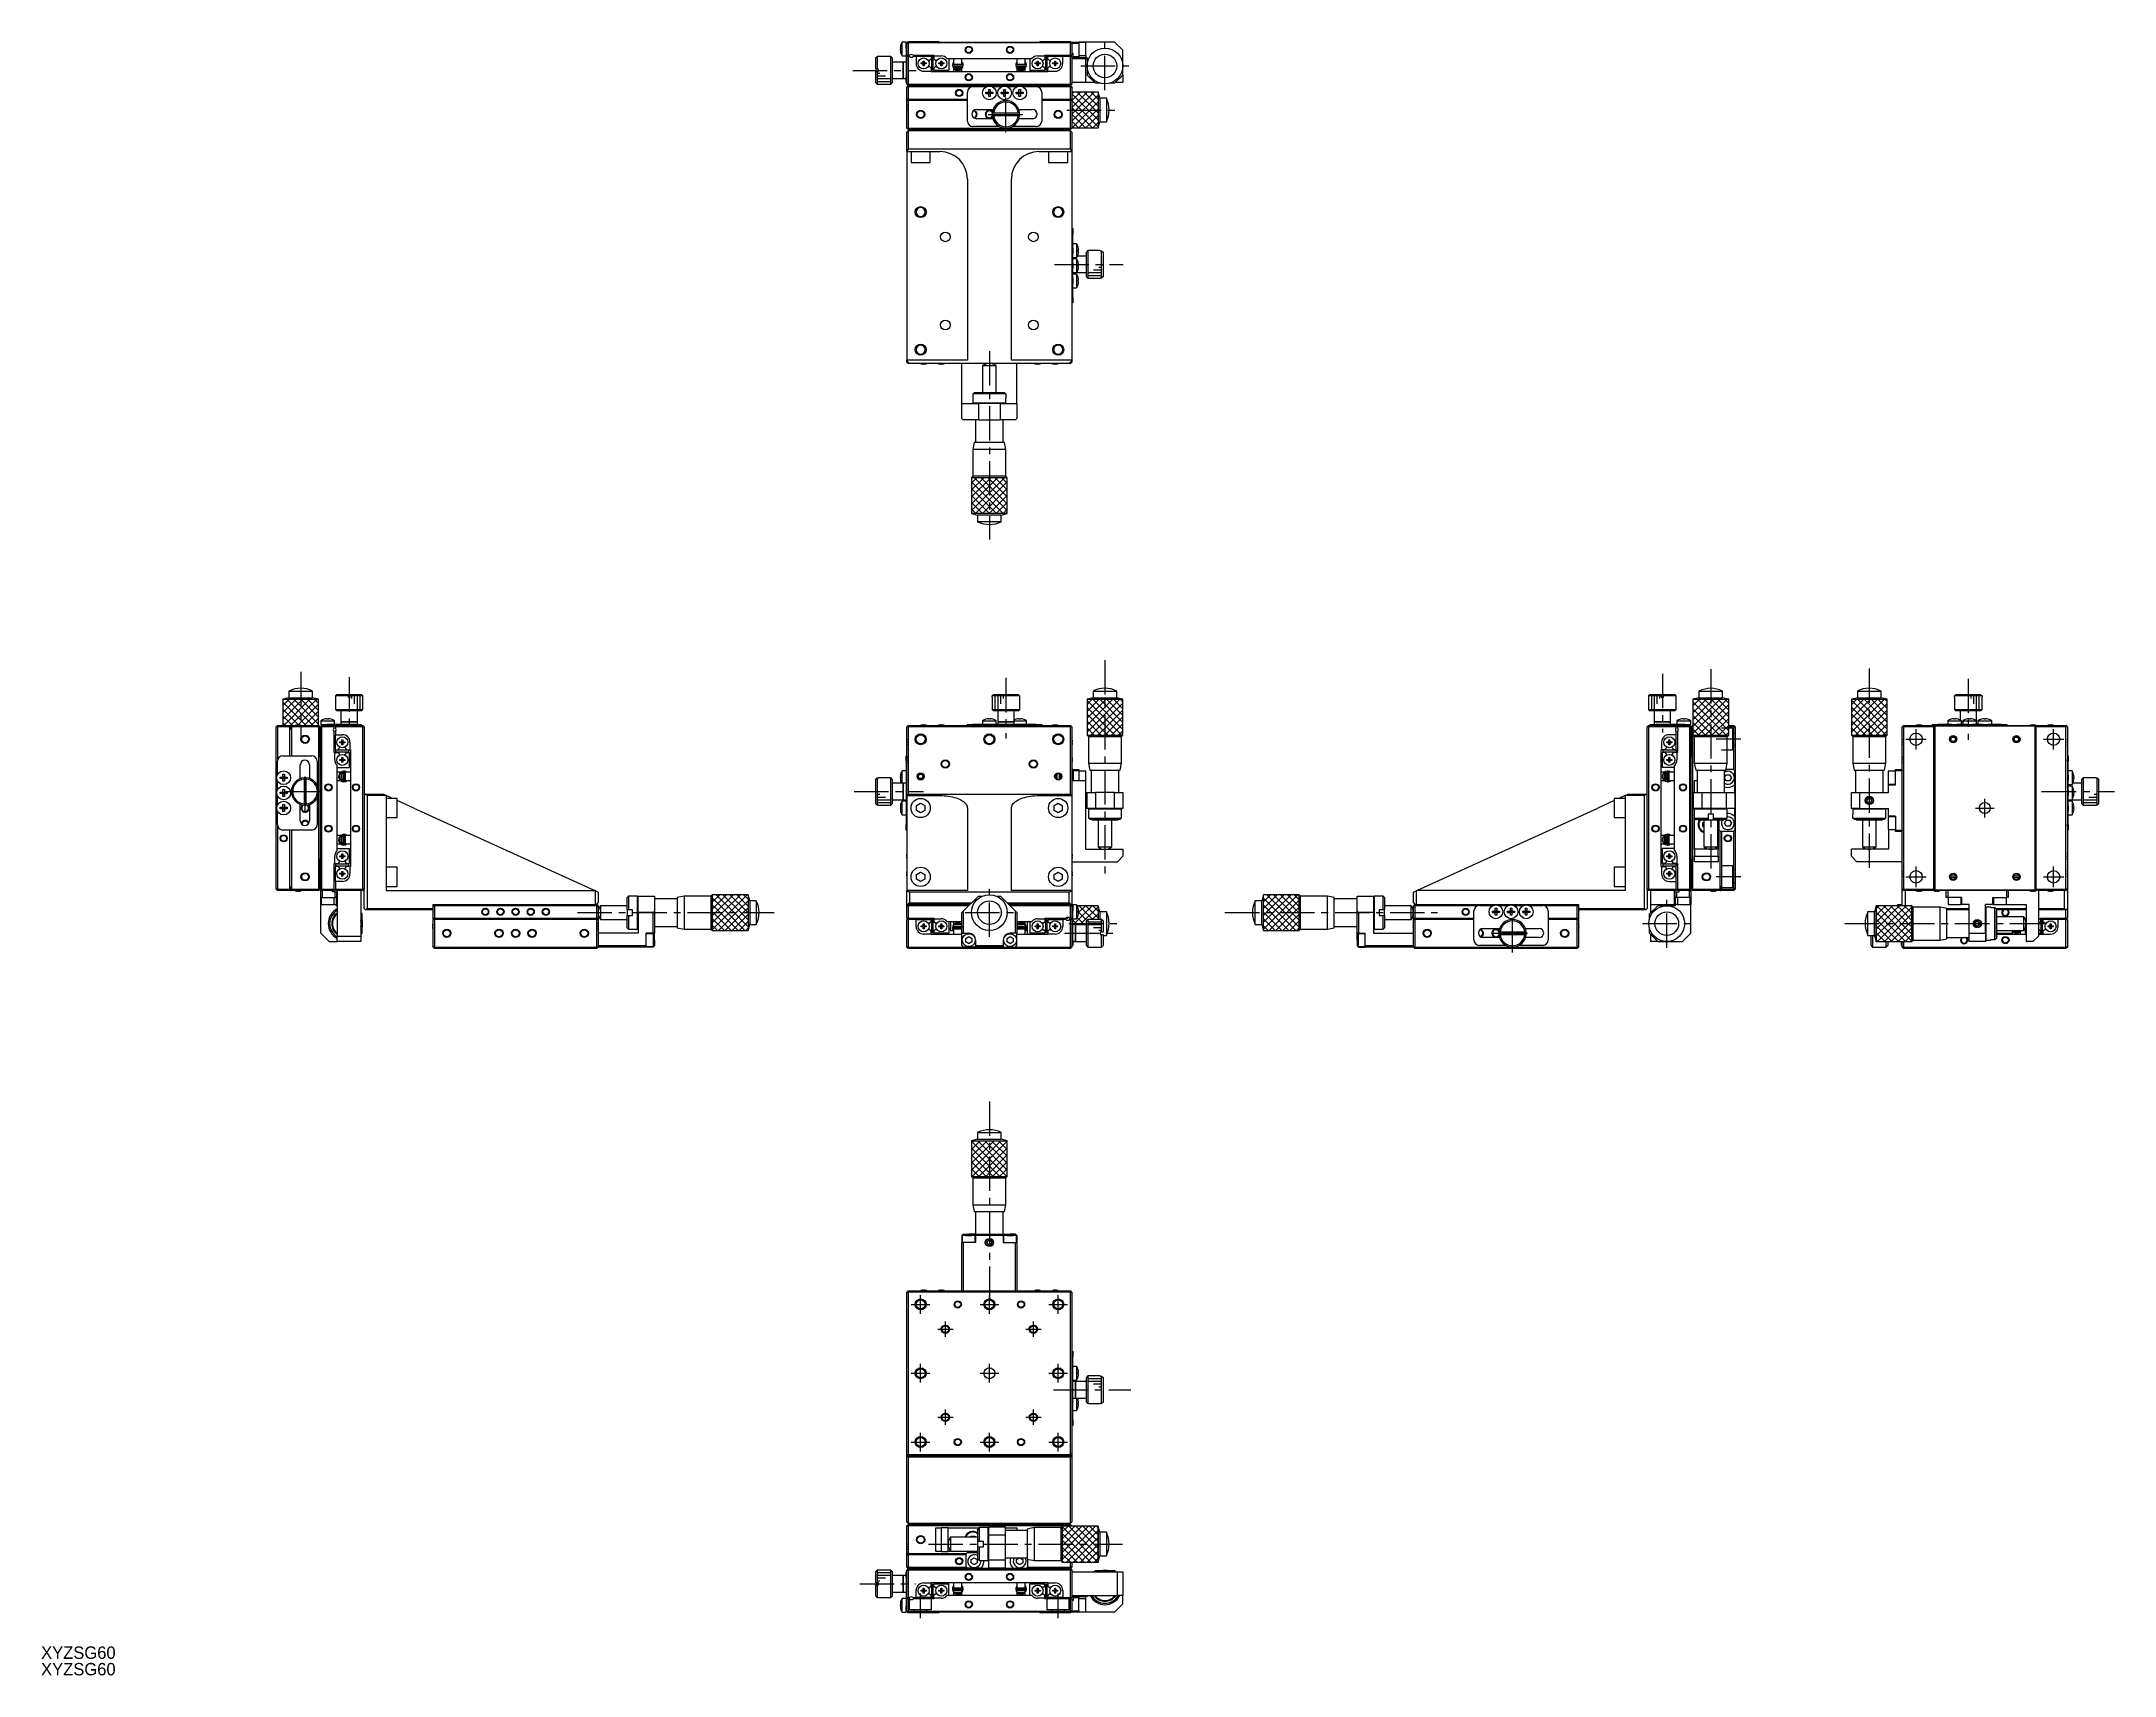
# Model space of a CAD drawing. Extents: x -401 to 352, y 16 to 609.
import ezdxf

# ---------------------------------------------------------------- set-up
doc = ezdxf.new("R2010")
doc.units = 0
doc.header["$LTSCALE"] = 10
doc.linetypes.add('CENTER', pattern=[2, 1.25, -0.25, 0.25, -0.25])
doc.linetypes.add('DASHED', pattern=[3.5, 2, -1.5])
doc.layers.get('0').update_dxf_attribs({"linetype": 'CONTINUOUS'})
doc.layers.add('CENTER', color=1, linetype='CENTER')
doc.styles.get("Standard").update_dxf_attribs({"font": 'FGP教科書体NT-M'})

msp = doc.modelspace()

# ---------------------------------------------------------------- texts
at = {"color": 7}
for p in [(-401.493074, 21.693369), (-401.493074, 15.693369)]:
    msp.add_text('XYZSG60', height=4.5, dxfattribs=at).set_placement(p)

# ---------------------------------------------------------------- linework, layer by layer
at = {"color": 7, "linetype": 'CONTINUOUS'}
for p, q in [((-97.596638, 603.856561), (-98.096638, 603.356561)), ((-98.096638, 599.256561), (-98.096638, 603.356561)), ((-97.596638, 603.856561), (-97.596638, 599.256561)), ((-92.596638, 603.856561), (-97.596638, 603.856561)), ((-92.596638, 598.856561), (-92.596638, 603.856561)), ((-92.096638, 603.356561), (-92.596638, 603.856561)), ((-92.096638, 603.356561), (-92.096638, 598.856561)), ((-89.231591, 606.916561), (-89.059219, 606.916561)), ((-89.059219, 606.396561), (-89.231591, 606.396561)), ((-89.066074, 607.918494), (-89.059219, 607.915151)), ((-89.059219, 605.397972), (-89.066074, 605.394628)), ((-89.059219, 606.916561), (-89.059219, 606.396561)), ((-88.488296, 604.156561), (-88.488296, 609.156561)), ((-87.096638, 609.156561), (-88.488296, 609.156561)), ((-88.488296, 604.156561), (-87.096638, 604.156561)), ((-87.096638, 608.956561), (-87.096638, 609.156561)), ((-87.096638, 608.956561), (-86.796638, 608.956561)), ((-87.096638, 606.956561), (-87.096638, 608.956561)), ((-87.096638, 606.956561), (-87.096638, 605.581561)), ((-87.096638, 605.581561), (-87.096638, 596.456561)), ((-86.796638, 608.856561), (-86.296638, 609.356561)), ((-86.796638, 608.956561), (-86.796638, 608.856561)), ((-86.796638, 608.856561), (-86.296638, 608.856561)), ((-86.796638, 604.356561), (-86.796638, 608.856561)), ((-86.796638, 603.856561), (-86.796638, 604.356561)), ((-86.796638, 604.356561), (-86.296638, 604.356561)), ((-86.796638, 593.856561), (-86.796638, 603.856561)), ((-86.796638, 603.856561), (-86.296638, 603.856561)), ((-86.296638, 608.856561), (-86.296638, 609.356561)), ((-86.296638, 609.356561), (-75.296638, 609.356561)), ((-86.296638, 608.856561), (-86.296638, 604.356561)), ((-27.296638, 608.856561), (-86.296638, 608.856561)), ((-86.296638, 604.356561), (-85.858076, 604.356561)), ((-86.296638, 603.856561), (-86.296638, 593.856561)), ((-85.858076, 603.856561), (-86.296638, 603.856561)), ((-84.5352, 604.356561), (-76.996638, 604.356561)), ((-83.446638, 603.856561), (-84.5352, 603.856561)), ((-83.446638, 603.856561), (-83.446638, 601.306561)), ((-77.996638, 603.856561), (-83.446638, 603.856561)), ((-78.256733, 602.757201), (-77.996638, 602.907367)), ((-77.996638, 603.856561), (-77.996638, 602.907367)), ((-77.796638, 603.856561), (-77.196638, 603.856561)), ((-77.796638, 603.856561), (-77.796638, 599.056561)), ((-77.196638, 599.056561), (-77.196638, 603.856561)), ((-76.996638, 604.356561), (-76.996638, 604.106561)), ((-76.996638, 604.106561), (-74.296638, 604.106561)), ((-76.996638, 604.106561), (-76.996638, 602.907367)), ((-76.736543, 602.757201), (-76.996638, 602.907367)), ((-74.946638, 609.006561), (-75.296638, 609.356561)), ((-38.646638, 609.006561), (-74.946638, 609.006561)), ((-72.217576, 603.156561), (-69.371638, 603.156561)), ((-71.496638, 603.156561), (-71.496638, 598.856561)), ((-69.796638, 603.156561), (-69.796638, 601.156561)), ((-69.371638, 603.156561), (-67.221638, 603.156561)), ((-67.221638, 603.156561), (-46.371638, 603.156561)), ((-66.796638, 601.156561), (-66.796638, 603.156561)), ((-46.796638, 603.156561), (-46.796638, 601.156561)), ((-46.371638, 603.156561), (-44.221638, 603.156561)), ((-44.221638, 603.156561), (-41.3757, 603.156561)), ((-43.796638, 601.156561), (-43.796638, 603.156561)), ((-42.096638, 603.156561), (-42.096638, 598.856561)), ((-39.296638, 604.106561), (-36.596638, 604.106561)), ((-38.296638, 609.356561), (-38.646638, 609.006561)), ((-38.296638, 609.356561), (-27.296638, 609.356561)), ((-36.856733, 602.757201), (-36.596638, 602.907367)), ((-36.596638, 604.356561), (-27.296638, 604.356561)), ((-36.596638, 604.106561), (-36.596638, 604.356561)), ((-36.596638, 604.106561), (-36.596638, 602.907367)), ((-36.396638, 603.856561), (-35.796638, 603.856561)), ((-36.396638, 603.856561), (-36.396638, 599.056561)), ((-35.796638, 599.056561), (-35.796638, 603.856561)), ((-35.596638, 602.907367), (-35.596638, 603.856561)), ((-30.146638, 603.856561), (-35.596638, 603.856561)), ((-35.336543, 602.757201), (-35.596638, 602.907367)), ((-30.146638, 601.306561), (-30.146638, 603.856561)), ((-27.296638, 603.856561), (-30.146638, 603.856561)), ((-27.296638, 609.356561), (-27.296638, 608.856561)), ((-27.296638, 609.356561), (-26.796638, 608.856561)), ((-27.296638, 604.356561), (-27.296638, 608.856561)), ((-27.296638, 608.856561), (-26.796638, 608.856561)), ((-27.296638, 604.356561), (-26.796638, 604.356561)), ((-27.296638, 593.856561), (-27.296638, 603.856561)), ((-27.296638, 603.856561), (-26.796638, 603.856561)), ((-26.796638, 609.156561), (-24.296638, 609.156561)), ((-26.796638, 608.856561), (-26.796638, 609.156561)), ((-26.796638, 608.856561), (-26.796638, 604.356561)), ((-24.296638, 608.656561), (-26.796638, 608.656561)), ((-26.296638, 604.956561), (-26.796638, 604.956561)), ((-26.796638, 603.856561), (-26.796638, 593.856561)), ((-26.796638, 603.156561), (-21.796638, 603.156561)), ((-26.296638, 603.956561), (-26.296638, 604.956561)), ((-26.296638, 603.956561), (-24.296638, 603.956561)), ((-26.296638, 603.456561), (-26.296638, 603.956561)), ((-24.296638, 603.456561), (-26.296638, 603.456561)), ((-24.296638, 609.156561), (-24.296638, 608.656561)), ((-24.296638, 609.156561), (-21.796638, 609.156561)), ((-21.796638, 609.087383), (-24.296638, 609.087383)), ((-21.696638, 609.006561), (-24.296638, 609.006561)), ((-24.296638, 608.656561), (-24.296638, 603.956561)), ((-24.296638, 604.306561), (-21.696638, 604.306561)), ((-24.296638, 603.956561), (-24.296638, 603.456561)), ((-24.296638, 603.496825), (-21.796638, 603.496825)), ((-21.796638, 603.456561), (-24.296638, 603.456561)), ((-21.796638, 609.156561), (-21.796638, 609.087383)), ((-11.296638, 609.156561), (-21.796638, 609.156561)), ((-21.796638, 609.087383), (-21.796638, 609.006561)), ((-21.796638, 604.306561), (-21.796638, 603.496825)), ((-21.796638, 603.496825), (-21.796638, 603.456561)), ((-21.796638, 603.456561), (-21.296638, 603.456561)), ((-21.796638, 594.556561), (-21.796638, 603.156561)), ((-21.796638, 603.156561), (-21.296638, 603.156561)), ((-21.696638, 606.656561), (-21.696638, 609.006561)), ((-21.696638, 604.306561), (-21.696638, 606.656561)), ((-21.296638, 603.456561), (-21.296638, 600.456561)), ((-8.296638, 606.156561), (-11.296638, 609.156561)), ((-8.296638, 600.456561), (-8.296638, 606.156561)), ((-97.596638, 599.256561), (-98.096638, 599.256561)), ((-98.096638, 594.356561), (-98.096638, 598.456561)), ((-98.096638, 598.456561), (-97.596638, 598.456561)), ((-97.096638, 599.256561), (-97.596638, 599.256561)), ((-97.596638, 598.456561), (-97.596638, 593.856561)), ((-97.596638, 598.456561), (-97.096638, 598.456561)), ((-97.096638, 598.456561), (-97.096638, 599.256561)), ((-92.596638, 593.856561), (-92.596638, 598.856561)), ((-88.096638, 601.856561), (-92.096638, 601.856561)), ((-92.096638, 598.856561), (-92.096638, 594.356561)), ((-92.096638, 595.856561), (-88.096638, 595.856561)), ((-88.096638, 598.856561), (-88.096638, 601.856561)), ((-88.096638, 601.856561), (-88.096638, 595.856561)), ((-87.096638, 601.856561), (-88.096638, 601.856561)), ((-88.096638, 595.856561), (-88.096638, 598.856561)), ((-88.096638, 595.856561), (-87.096638, 595.856561)), ((-87.096638, 594.456561), (-87.096638, 596.456561)), ((-81.583, 601.536561), (-80.876638, 601.536561)), ((-81.583, 601.176561), (-81.583, 601.536561)), ((-80.876638, 601.176561), (-81.583, 601.176561)), ((-80.876638, 602.242923), (-80.516638, 602.242923)), ((-80.876638, 601.536561), (-80.876638, 602.242923)), ((-80.866266, 601.526189), (-80.876638, 601.536561)), ((-80.866266, 601.186933), (-80.876638, 601.176561)), ((-80.876638, 600.4702), (-80.876638, 601.176561)), ((-80.516638, 600.4702), (-80.876638, 600.4702)), ((-80.866266, 601.186933), (-80.866266, 601.526189)), ((-80.866266, 601.526189), (-80.52701, 601.526189)), ((-80.52701, 601.186933), (-80.866266, 601.186933)), ((-80.696638, 598.556561), (-77.996638, 598.556561)), ((-80.52701, 601.526189), (-80.516638, 601.536561)), ((-80.52701, 601.526189), (-80.52701, 601.186933)), ((-80.52701, 601.186933), (-80.516638, 601.176561)), ((-80.516638, 602.242923), (-80.516638, 601.536561)), ((-80.516638, 601.536561), (-79.810277, 601.536561)), ((-80.516638, 601.176561), (-80.516638, 600.4702)), ((-79.810277, 601.176561), (-80.516638, 601.176561)), ((-79.810277, 601.536561), (-79.810277, 601.176561)), ((-77.996638, 599.805756), (-78.256733, 599.955922)), ((-77.996638, 599.805756), (-77.996638, 598.556561)), ((-77.996638, 598.356561), (-77.996638, 598.556561)), ((-35.596638, 598.356561), (-77.996638, 598.356561)), ((-77.796638, 599.056561), (-77.196638, 599.056561)), ((-76.996638, 599.805756), (-76.736543, 599.955922)), ((-76.996638, 599.805756), (-76.996638, 598.856561)), ((-71.496638, 598.856561), (-76.996638, 598.856561)), ((-75.183, 601.536561), (-74.476638, 601.536561)), ((-75.183, 601.176561), (-75.183, 601.536561)), ((-74.476638, 601.176561), (-75.183, 601.176561)), ((-74.476638, 602.242923), (-74.116638, 602.242923)), ((-74.476638, 601.536561), (-74.476638, 602.242923)), ((-74.466266, 601.526189), (-74.476638, 601.536561)), ((-74.466266, 601.186933), (-74.476638, 601.176561)), ((-74.476638, 600.4702), (-74.476638, 601.176561)), ((-74.116638, 600.4702), (-74.476638, 600.4702)), ((-74.466266, 601.186933), (-74.466266, 601.526189)), ((-74.466266, 601.526189), (-74.12701, 601.526189)), ((-74.12701, 601.186933), (-74.466266, 601.186933)), ((-74.12701, 601.526189), (-74.116638, 601.536561)), ((-74.12701, 601.526189), (-74.12701, 601.186933)), ((-74.12701, 601.186933), (-74.116638, 601.176561)), ((-74.116638, 602.242923), (-74.116638, 601.536561)), ((-74.116638, 601.536561), (-73.410277, 601.536561)), ((-74.116638, 601.176561), (-74.116638, 600.4702)), ((-73.410277, 601.176561), (-74.116638, 601.176561)), ((-73.410277, 601.536561), (-73.410277, 601.176561)), ((-70.104333, 601.471613), (-70.240294, 600.78415)), ((-70.139144, 601.290446), (-70.140224, 601.25622)), ((-70.140224, 601.25622), (-70.139591, 601.221984)), ((-70.139591, 601.221984), (-70.137249, 601.187821)), ((-70.136355, 601.324578), (-70.139144, 601.290446)), ((-70.137249, 601.187821), (-70.133202, 601.153815)), ((-70.131862, 601.358533), (-70.136355, 601.324578)), ((-70.133202, 601.153815), (-70.12746, 601.120048)), ((-70.125677, 601.392227), (-70.131862, 601.358533)), ((-70.12746, 601.120048), (-70.120037, 601.086605)), ((-70.117814, 601.425579), (-70.125677, 601.392227)), ((-70.120037, 601.086605), (-70.110952, 601.053565)), ((-70.108291, 601.458506), (-70.117814, 601.425579)), ((-70.110952, 601.053565), (-70.100225, 601.02101)), ((-70.097132, 601.490925), (-70.108291, 601.458506)), ((-70.100225, 601.02101), (-70.087883, 600.989019)), ((-70.085078, 601.521092), (-70.097132, 601.490925)), ((-70.087883, 600.989019), (-70.073955, 600.957672)), ((-70.085363, 601.519741), (-70.084742, 601.521701)), ((-70.084742, 601.521701), (-70.082996, 601.523175)), ((-69.796761, 601.992592), (-70.084219, 601.520647)), ((-70.082996, 601.523175), (-70.080137, 601.524155)), ((-70.080301, 601.529749), (-70.078915, 601.530816)), ((-70.080137, 601.524155), (-70.076183, 601.524634)), ((-70.078915, 601.530816), (-69.796614, 601.431603)), ((-70.076183, 601.524634), (-70.071158, 601.52461)), ((-70.073955, 600.957672), (-70.070263, 600.950014)), ((-70.071158, 601.52461), (-70.065094, 601.524082)), ((-70.065094, 601.524082), (-70.05803, 601.523054)), ((-70.05803, 601.523054), (-70.050008, 601.521533)), ((-70.050008, 601.521533), (-70.041081, 601.519528)), ((-66.546638, 600.951561), (-70.046638, 600.951561)), ((-70.046638, 600.561561), (-66.546638, 600.561561)), ((-70.041081, 601.519528), (-70.031304, 601.517051)), ((-70.031304, 601.517051), (-70.020738, 601.514118)), ((-70.020738, 601.514118), (-70.00945, 601.510748)), ((-70.00945, 601.510748), (-69.99751, 601.506961)), ((-69.99751, 601.506961), (-69.984994, 601.502782)), ((-69.984994, 601.502782), (-69.97198, 601.498237)), ((-69.97198, 601.498237), (-69.958551, 601.493354)), ((-69.958551, 601.493354), (-69.94479, 601.488164)), ((-69.94479, 601.488164), (-69.930783, 601.482699)), ((-69.930783, 601.482699), (-69.91662, 601.476995)), ((-69.91662, 601.476995), (-69.902388, 601.471086)), ((-69.902388, 601.471086), (-69.888177, 601.46501)), ((-69.888177, 601.46501), (-69.874077, 601.458805)), ((-69.874077, 601.458805), (-69.860176, 601.45251)), ((-69.860176, 601.45251), (-69.846561, 601.446164)), ((-69.846561, 601.446164), (-69.833319, 601.439808)), ((-69.731858, 600.156406), (-69.84032, 600.561538)), ((-69.833319, 601.439808), (-69.820531, 601.433481)), ((-69.820531, 601.433481), (-69.808278, 601.427223)), ((-69.808278, 601.427223), (-69.796638, 601.421074)), ((-69.796638, 601.156561), (-66.796638, 601.156561)), ((-69.296638, 600.356561), (-69.796638, 600.356561)), ((-69.796638, 600.356561), (-69.796638, 600.346162)), ((-69.796638, 600.346078), (-69.796638, 600.345642)), ((-69.796638, 600.345518), (-69.796638, 600.345411)), ((-69.796638, 600.345204), (-69.796638, 600.345076)), ((-69.796638, 600.345076), (-69.796638, 600.344889)), ((-66.796638, 600.156561), (-69.796638, 600.156561)), ((-69.796638, 600.156561), (-69.796638, 599.656561)), ((-69.796638, 599.656561), (-69.745885, 599.656561)), ((-69.796638, 599.520503), (-69.796638, 599.520387)), ((-69.796638, 599.519992), (-69.796638, 598.356561)), ((-69.296638, 600.156561), (-69.796577, 600.156561)), ((-69.745885, 599.656561), (-66.854637, 599.656561)), ((-69.216738, 599.156561), (-69.745885, 599.656561)), ((-69.733236, 601.152995), (-69.734467, 601.15654)), ((-69.727852, 601.138948), (-69.733236, 601.152995)), ((-69.721767, 601.125195), (-69.727852, 601.138948)), ((-69.714998, 601.111771), (-69.721767, 601.125195)), ((-69.707564, 601.098708), (-69.714998, 601.111771)), ((-69.699486, 601.086039), (-69.707564, 601.098708)), ((-69.690785, 601.073793), (-69.699486, 601.086039)), ((-69.681487, 601.062), (-69.690785, 601.073793)), ((-69.671614, 601.050687), (-69.681487, 601.062)), ((-69.661194, 601.03988), (-69.671614, 601.050687)), ((-69.650252, 601.029604), (-69.661194, 601.03988)), ((-69.638817, 601.019883), (-69.650252, 601.029604)), ((-69.626919, 601.010737), (-69.638817, 601.019883)), ((-69.614585, 601.002189), (-69.626919, 601.010737)), ((-69.601848, 600.994256), (-69.614585, 601.002189)), ((-69.588737, 600.986955), (-69.601848, 600.994256)), ((-69.575285, 600.980304), (-69.588737, 600.986955)), ((-69.561525, 600.974317), (-69.575285, 600.980304)), ((-69.547488, 600.969006), (-69.561525, 600.974317)), ((-69.533209, 600.964383), (-69.547488, 600.969006)), ((-69.51872, 600.960459), (-69.533209, 600.964383)), ((-69.504057, 600.957242), (-69.51872, 600.960459)), ((-69.489253, 600.954738), (-69.504057, 600.957242)), ((-69.474344, 600.952955), (-69.489253, 600.954738)), ((-69.459364, 600.951895), (-69.474344, 600.952955)), ((-69.445139, 600.951561), (-69.459364, 600.951895)), ((-69.296638, 601.156561), (-69.296638, 600.951561)), ((-69.296638, 600.561561), (-69.296638, 600.156561)), ((-67.296638, 600.156561), (-69.296638, 600.156561)), ((-69.296638, 600.156561), (-67.296638, 600.156561)), ((-67.383783, 599.156561), (-69.216738, 599.156561)), ((-66.854637, 599.656561), (-67.383783, 599.156561)), ((-67.376538, 599.156561), (-67.383783, 599.156561)), ((-67.296638, 600.951561), (-67.296638, 601.156561)), ((-67.296638, 600.156561), (-67.296638, 600.561561)), ((-66.796638, 600.356561), (-67.296638, 600.356561)), ((-66.796638, 600.156561), (-67.296638, 600.156561)), ((-67.141443, 600.951637), (-67.148137, 600.951561)), ((-67.126438, 600.952333), (-67.141443, 600.951637)), ((-67.111483, 600.953754), (-67.126438, 600.952333)), ((-67.096611, 600.955899), (-67.111483, 600.953754)), ((-67.081859, 600.958763), (-67.096611, 600.955899)), ((-67.067261, 600.962341), (-67.081859, 600.958763)), ((-67.052851, 600.966624), (-67.067261, 600.962341)), ((-67.038664, 600.971604), (-67.052851, 600.966624)), ((-67.024735, 600.97727), (-67.038664, 600.971604)), ((-67.011096, 600.983611), (-67.024735, 600.97727)), ((-66.997782, 600.990613), (-67.011096, 600.983611)), ((-66.984824, 600.998261), (-66.997782, 600.990613)), ((-66.972255, 601.006538), (-66.984824, 600.998261)), ((-66.960107, 601.015426), (-66.972255, 601.006538)), ((-66.94841, 601.024904), (-66.960107, 601.015426)), ((-66.937194, 601.034953), (-66.94841, 601.024904)), ((-66.926489, 601.045547), (-66.937194, 601.034953)), ((-66.916322, 601.056664), (-66.926489, 601.045547)), ((-66.906721, 601.068277), (-66.916322, 601.056664)), ((-66.897712, 601.080358), (-66.906721, 601.068277)), ((-66.889319, 601.092878), (-66.897712, 601.080358)), ((-66.881564, 601.105807), (-66.889319, 601.092878)), ((-66.874471, 601.119113), (-66.881564, 601.105807)), ((-66.868058, 601.132762), (-66.874471, 601.119113)), ((-66.862345, 601.14672), (-66.868058, 601.132762)), ((-66.858811, 601.156536), (-66.862345, 601.14672)), ((-66.753272, 600.561506), (-66.861084, 600.1564)), ((-66.854637, 599.656561), (-66.796638, 599.656561)), ((-66.796638, 600.346274), (-66.796638, 600.356561)), ((-66.796638, 600.346008), (-66.796638, 600.346138)), ((-66.796638, 600.345831), (-66.796638, 600.346008)), ((-66.796638, 600.3456), (-66.796638, 600.345703)), ((-66.796638, 600.3455), (-66.796638, 600.3456)), ((-66.796638, 600.345363), (-66.796638, 600.345488)), ((-66.796638, 600.345208), (-66.796638, 600.345363)), ((-66.796638, 600.345093), (-66.796638, 600.345208)), ((-66.796638, 600.344724), (-66.796638, 600.344875)), ((-66.796638, 599.656561), (-66.796638, 600.156561)), ((-66.796638, 598.356561), (-66.796638, 599.520137)), ((-66.796355, 601.168206), (-66.793239, 601.156727)), ((-66.793239, 601.156727), (-66.752949, 600.951603)), ((-66.51109, 601.512953), (-66.508414, 601.517271)), ((-66.507913, 601.519741), (-66.508677, 601.519421)), ((-66.508621, 601.521821), (-66.508198, 601.521092)), ((-66.508414, 601.517271), (-66.507913, 601.519741)), ((-66.508198, 601.521092), (-66.507913, 601.519741)), ((-66.493472, 601.483623), (-66.508198, 601.521092)), ((-66.492462, 601.480795), (-66.493472, 601.483623)), ((-66.491746, 601.478766), (-66.492462, 601.480795)), ((-66.490237, 601.474421), (-66.491746, 601.478766)), ((-66.489925, 601.47351), (-66.490237, 601.474421)), ((-66.489169, 601.471288), (-66.489925, 601.47351)), ((-66.488822, 601.470258), (-66.489169, 601.471288)), ((-66.488433, 601.469099), (-66.488822, 601.470258)), ((-66.488103, 601.46811), (-66.488433, 601.469099)), ((-66.487695, 601.46688), (-66.488103, 601.46811)), ((-66.487393, 601.465965), (-66.487695, 601.46688)), ((-66.486965, 601.464661), (-66.487393, 601.465965)), ((-66.4865, 601.463232), (-66.486965, 601.464661)), ((-66.4862, 601.462304), (-66.4865, 601.463232)), ((-47.080097, 601.530192), (-47.240294, 600.78415)), ((-47.139144, 601.290446), (-47.140224, 601.25622)), ((-47.140224, 601.25622), (-47.139591, 601.221984)), ((-47.139591, 601.221984), (-47.137249, 601.187821)), ((-47.136355, 601.324578), (-47.139144, 601.290446)), ((-47.137249, 601.187821), (-47.133202, 601.153815)), ((-47.131862, 601.358533), (-47.136355, 601.324578)), ((-47.133202, 601.153815), (-47.12746, 601.120048)), ((-47.125677, 601.392227), (-47.131862, 601.358533)), ((-47.12746, 601.120048), (-47.120037, 601.086605)), ((-47.117814, 601.425579), (-47.125677, 601.392227)), ((-47.120037, 601.086605), (-47.110952, 601.053565)), ((-47.108291, 601.458506), (-47.117814, 601.425579)), ((-47.110952, 601.053565), (-47.100225, 601.02101)), ((-47.097132, 601.490925), (-47.108291, 601.458506)), ((-47.100225, 601.02101), (-47.087883, 600.989019)), ((-47.085078, 601.521092), (-47.097132, 601.490925)), ((-47.087883, 600.989019), (-47.073955, 600.957672)), ((-47.085363, 601.519741), (-47.084742, 601.521701)), ((-47.084742, 601.521701), (-47.082996, 601.523175)), ((-46.796761, 601.992592), (-47.084219, 601.520647)), ((-47.082996, 601.523175), (-47.080137, 601.524155)), ((-47.080301, 601.529749), (-46.796614, 601.431603)), ((-47.080137, 601.524155), (-47.076183, 601.524634)), ((-47.071402, 601.549954), (-47.080097, 601.530192)), ((-47.076183, 601.524634), (-47.071158, 601.52461)), ((-47.073955, 600.957672), (-47.070263, 600.950014)), ((-47.071158, 601.52461), (-47.065094, 601.524082)), ((-47.065094, 601.524082), (-47.05803, 601.523054)), ((-47.05803, 601.523054), (-47.050008, 601.521533)), ((-47.050008, 601.521533), (-47.041081, 601.519528)), ((-43.546638, 600.951561), (-47.046638, 600.951561)), ((-47.046638, 600.561561), (-43.546638, 600.561561)), ((-47.041081, 601.519528), (-47.031304, 601.517051)), ((-47.031304, 601.517051), (-47.020738, 601.514118)), ((-47.020738, 601.514118), (-47.00945, 601.510748)), ((-47.00945, 601.510748), (-46.99751, 601.506961)), ((-46.99751, 601.506961), (-46.984994, 601.502782)), ((-46.984994, 601.502782), (-46.97198, 601.498237)), ((-46.97198, 601.498237), (-46.958551, 601.493354)), ((-46.958551, 601.493354), (-46.94479, 601.488164)), ((-46.94479, 601.488164), (-46.930783, 601.482699)), ((-46.930783, 601.482699), (-46.91662, 601.476995)), ((-46.91662, 601.476995), (-46.902388, 601.471086)), ((-46.902388, 601.471086), (-46.888177, 601.46501)), ((-46.888177, 601.46501), (-46.874077, 601.458805)), ((-46.874077, 601.458805), (-46.860176, 601.45251)), ((-46.860176, 601.45251), (-46.846561, 601.446164)), ((-46.846561, 601.446164), (-46.833319, 601.439808)), ((-46.731858, 600.156406), (-46.84032, 600.561538)), ((-46.833319, 601.439808), (-46.820531, 601.433481)), ((-46.820531, 601.433481), (-46.808278, 601.427223)), ((-46.808278, 601.427223), (-46.796638, 601.421074)), ((-46.796638, 601.156561), (-43.796638, 601.156561)), ((-46.296638, 600.356561), (-46.796638, 600.356561)), ((-46.796638, 600.356561), (-46.796638, 600.346162)), ((-46.796638, 600.346078), (-46.796638, 600.345642)), ((-46.796638, 600.345518), (-46.796638, 600.345411)), ((-46.796638, 600.345204), (-46.796638, 600.345076)), ((-46.796638, 600.345076), (-46.796638, 600.344889)), ((-43.796638, 600.156561), (-46.796638, 600.156561)), ((-46.796638, 600.156561), (-46.796638, 599.656561)), ((-46.796638, 599.656561), (-46.745885, 599.656561)), ((-46.796638, 599.520503), (-46.796638, 599.520387)), ((-46.796638, 599.519992), (-46.796638, 598.356561)), ((-46.296638, 600.156561), (-46.796577, 600.156561)), ((-46.745885, 599.656561), (-43.854637, 599.656561)), ((-46.216738, 599.156561), (-46.745885, 599.656561)), ((-46.733236, 601.152995), (-46.734467, 601.15654)), ((-46.727852, 601.138948), (-46.733236, 601.152995)), ((-46.721767, 601.125195), (-46.727852, 601.138948)), ((-46.714998, 601.111771), (-46.721767, 601.125195)), ((-46.707564, 601.098708), (-46.714998, 601.111771)), ((-46.699486, 601.086039), (-46.707564, 601.098708)), ((-46.690785, 601.073793), (-46.699486, 601.086039)), ((-46.681487, 601.062), (-46.690785, 601.073793)), ((-46.671614, 601.050687), (-46.681487, 601.062)), ((-46.661194, 601.03988), (-46.671614, 601.050687)), ((-46.650252, 601.029604), (-46.661194, 601.03988)), ((-46.638817, 601.019883), (-46.650252, 601.029604)), ((-46.626919, 601.010737), (-46.638817, 601.019883)), ((-46.614585, 601.002189), (-46.626919, 601.010737)), ((-46.601848, 600.994256), (-46.614585, 601.002189)), ((-46.588737, 600.986955), (-46.601848, 600.994256)), ((-46.575285, 600.980304), (-46.588737, 600.986955)), ((-46.561525, 600.974317), (-46.575285, 600.980304)), ((-46.547488, 600.969006), (-46.561525, 600.974317)), ((-46.533209, 600.964383), (-46.547488, 600.969006)), ((-46.51872, 600.960459), (-46.533209, 600.964383)), ((-46.504057, 600.957242), (-46.51872, 600.960459)), ((-46.489253, 600.954738), (-46.504057, 600.957242)), ((-46.474344, 600.952955), (-46.489253, 600.954738)), ((-46.459364, 600.951895), (-46.474344, 600.952955)), ((-46.445139, 600.951561), (-46.459364, 600.951895)), ((-46.296638, 601.156561), (-46.296638, 600.951561)), ((-46.296638, 600.561561), (-46.296638, 600.156561)), ((-44.296638, 600.156561), (-46.296638, 600.156561)), ((-46.296638, 600.156561), (-44.296638, 600.156561)), ((-44.383783, 599.156561), (-46.216738, 599.156561)), ((-43.854637, 599.656561), (-44.383783, 599.156561)), ((-44.376538, 599.156561), (-44.383783, 599.156561)), ((-44.296638, 600.951561), (-44.296638, 601.156561)), ((-44.296638, 600.156561), (-44.296638, 600.561561)), ((-43.796638, 600.356561), (-44.296638, 600.356561)), ((-43.796638, 600.156561), (-44.296638, 600.156561)), ((-44.141443, 600.951637), (-44.148137, 600.951561)), ((-44.126438, 600.952333), (-44.141443, 600.951637)), ((-44.111483, 600.953754), (-44.126438, 600.952333)), ((-44.096611, 600.955899), (-44.111483, 600.953754)), ((-44.081859, 600.958763), (-44.096611, 600.955899)), ((-44.067261, 600.962341), (-44.081859, 600.958763)), ((-44.052851, 600.966624), (-44.067261, 600.962341)), ((-44.038664, 600.971604), (-44.052851, 600.966624)), ((-44.024735, 600.97727), (-44.038664, 600.971604)), ((-44.011096, 600.983611), (-44.024735, 600.97727)), ((-43.997782, 600.990613), (-44.011096, 600.983611)), ((-43.984824, 600.998261), (-43.997782, 600.990613)), ((-43.972255, 601.006538), (-43.984824, 600.998261)), ((-43.960107, 601.015426), (-43.972255, 601.006538)), ((-43.94841, 601.024904), (-43.960107, 601.015426)), ((-43.937194, 601.034953), (-43.94841, 601.024904)), ((-43.926489, 601.045547), (-43.937194, 601.034953)), ((-43.916322, 601.056664), (-43.926489, 601.045547)), ((-43.906721, 601.068277), (-43.916322, 601.056664)), ((-43.897712, 601.080358), (-43.906721, 601.068277)), ((-43.889319, 601.092878), (-43.897712, 601.080358)), ((-43.881564, 601.105807), (-43.889319, 601.092878)), ((-43.874471, 601.119113), (-43.881564, 601.105807)), ((-43.868058, 601.132762), (-43.874471, 601.119113)), ((-43.862345, 601.14672), (-43.868058, 601.132762)), ((-43.858811, 601.156536), (-43.862345, 601.14672)), ((-43.753272, 600.561506), (-43.861084, 600.1564)), ((-43.854637, 599.656561), (-43.796638, 599.656561)), ((-43.796638, 600.346274), (-43.796638, 600.356561)), ((-43.796638, 600.346008), (-43.796638, 600.346138)), ((-43.796638, 600.345831), (-43.796638, 600.346008)), ((-43.796638, 600.3456), (-43.796638, 600.345703)), ((-43.796638, 600.3455), (-43.796638, 600.3456)), ((-43.796638, 600.345363), (-43.796638, 600.345488)), ((-43.796638, 600.345208), (-43.796638, 600.345363)), ((-43.796638, 600.345093), (-43.796638, 600.345208)), ((-43.796638, 600.344724), (-43.796638, 600.344875)), ((-43.796638, 599.656561), (-43.796638, 600.156561)), ((-43.796638, 598.356561), (-43.796638, 599.520137)), ((-43.796355, 601.168206), (-43.793239, 601.156727)), ((-43.793239, 601.156727), (-43.752949, 600.951603)), ((-43.507913, 601.519741), (-43.508677, 601.519421)), ((-43.508621, 601.521821), (-43.508198, 601.521092)), ((-43.508414, 601.517271), (-43.507913, 601.519741)), ((-43.508198, 601.521092), (-43.507913, 601.519741)), ((-43.493472, 601.483623), (-43.508198, 601.521092)), ((-43.492462, 601.480795), (-43.493472, 601.483623)), ((-43.491746, 601.478766), (-43.492462, 601.480795)), ((-43.490237, 601.474421), (-43.491746, 601.478766)), ((-43.489925, 601.47351), (-43.490237, 601.474421)), ((-43.489169, 601.471288), (-43.489925, 601.47351)), ((-43.488822, 601.470258), (-43.489169, 601.471288)), ((-43.488433, 601.469099), (-43.488822, 601.470258)), ((-43.488103, 601.46811), (-43.488433, 601.469099)), ((-43.487695, 601.46688), (-43.488103, 601.46811)), ((-43.487393, 601.465965), (-43.487695, 601.46688)), ((-43.486965, 601.464661), (-43.487393, 601.465965)), ((-43.4865, 601.463232), (-43.486965, 601.464661)), ((-43.4862, 601.462304), (-43.4865, 601.463232)), ((-36.596638, 598.856561), (-42.096638, 598.856561)), ((-40.183, 601.536561), (-39.476638, 601.536561)), ((-40.183, 601.176561), (-40.183, 601.536561)), ((-39.476638, 601.176561), (-40.183, 601.176561)), ((-39.476638, 602.242923), (-39.116638, 602.242923)), ((-39.476638, 601.536561), (-39.476638, 602.242923)), ((-39.466266, 601.526189), (-39.476638, 601.536561)), ((-39.466266, 601.186933), (-39.476638, 601.176561)), ((-39.476638, 600.4702), (-39.476638, 601.176561)), ((-39.116638, 600.4702), (-39.476638, 600.4702)), ((-39.466266, 601.186933), (-39.466266, 601.526189)), ((-39.466266, 601.526189), (-39.12701, 601.526189)), ((-39.12701, 601.186933), (-39.466266, 601.186933)), ((-39.12701, 601.526189), (-39.116638, 601.536561)), ((-39.12701, 601.526189), (-39.12701, 601.186933)), ((-39.12701, 601.186933), (-39.116638, 601.176561)), ((-39.116638, 602.242923), (-39.116638, 601.536561)), ((-39.116638, 601.536561), (-38.410277, 601.536561)), ((-39.116638, 601.176561), (-39.116638, 600.4702)), ((-38.410277, 601.176561), (-39.116638, 601.176561)), ((-38.410277, 601.536561), (-38.410277, 601.176561)), ((-36.596638, 599.805756), (-36.856733, 599.955922)), ((-36.596638, 599.805756), (-36.596638, 598.856561)), ((-36.396638, 599.056561), (-35.796638, 599.056561)), ((-35.596638, 599.805756), (-35.336543, 599.955922)), ((-35.596638, 598.556561), (-35.596638, 599.805756)), ((-35.596638, 598.356561), (-35.596638, 598.556561)), ((-35.596638, 598.556561), (-32.896638, 598.556561)), ((-33.783, 601.536561), (-33.076638, 601.536561)), ((-33.783, 601.176561), (-33.783, 601.536561)), ((-33.076638, 601.176561), (-33.783, 601.176561)), ((-33.076638, 602.242923), (-32.716638, 602.242923)), ((-33.076638, 601.536561), (-33.076638, 602.242923)), ((-33.066266, 601.526189), (-33.076638, 601.536561)), ((-33.066266, 601.186933), (-33.076638, 601.176561)), ((-33.076638, 600.4702), (-33.076638, 601.176561)), ((-32.716638, 600.4702), (-33.076638, 600.4702)), ((-33.066266, 601.186933), (-33.066266, 601.526189)), ((-33.066266, 601.526189), (-32.72701, 601.526189)), ((-32.72701, 601.186933), (-33.066266, 601.186933)), ((-32.72701, 601.526189), (-32.716638, 601.536561)), ((-32.72701, 601.526189), (-32.72701, 601.186933)), ((-32.72701, 601.186933), (-32.716638, 601.176561)), ((-32.716638, 602.242923), (-32.716638, 601.536561)), ((-32.716638, 601.536561), (-32.010277, 601.536561)), ((-32.716638, 601.176561), (-32.716638, 600.4702)), ((-32.010277, 601.176561), (-32.716638, 601.176561)), ((-32.010277, 601.536561), (-32.010277, 601.176561)), ((-21.296638, 600.456561), (-21.296638, 597.156561)), ((-21.296638, 597.156561), (-18.296638, 594.156561)), ((-11.296638, 594.156561), (-8.296638, 597.156561)), ((-8.296638, 597.156561), (-8.296638, 600.456561)), ((-8.296638, 597.156561), (-8.296638, 594.556561)), ((-98.096638, 594.356561), (-97.596638, 593.856561)), ((-97.596638, 593.856561), (-92.596638, 593.856561)), ((-92.596638, 593.856561), (-92.096638, 594.356561)), ((-86.796638, 594.456561), (-87.096638, 594.456561)), ((-86.296638, 593.856561), (-86.796638, 593.856561)), ((-86.796638, 593.856561), (-86.296638, 593.356561)), ((-86.796638, 592.856561), (-86.296638, 593.356561)), ((-86.796638, 592.856561), (-86.296638, 592.856561)), ((-86.796638, 588.356561), (-86.796638, 592.856561)), ((-86.796638, 588.356561), (-86.296638, 588.356561)), ((-86.796638, 588.106561), (-86.796638, 588.356561)), ((-85.396638, 588.106561), (-86.796638, 588.106561)), ((-86.796638, 588.106561), (-86.796638, 587.856561)), ((-86.796638, 577.856561), (-86.796638, 587.856561)), ((-86.796638, 587.856561), (-86.296638, 587.856561)), ((-86.296638, 593.856561), (-27.296638, 593.856561)), ((-86.296638, 593.856561), (-86.296638, 593.356561)), ((-86.296638, 592.856561), (-86.296638, 593.356561)), ((-86.296638, 593.356561), (-27.296638, 593.356561)), ((-27.296638, 593.356561), (-86.296638, 593.356561)), ((-86.296638, 592.856561), (-86.296638, 588.356561)), ((-63.421138, 592.856561), (-86.296638, 592.856561)), ((-86.296638, 588.356561), (-64.796638, 588.356561)), ((-86.296638, 587.856561), (-86.296638, 577.856561)), ((-64.796638, 587.856561), (-86.296638, 587.856561)), ((-85.396638, 588.106561), (-85.396638, 587.856561)), ((-64.796638, 580.456561), (-64.796638, 590.956561)), ((-62.796638, 592.956561), (-57.776434, 592.956561)), ((-58.055228, 590.396561), (-58.055228, 590.916561)), ((-58.055228, 590.916561), (-57.056638, 590.916561)), ((-57.056638, 590.396561), (-58.055228, 590.396561)), ((-58.055228, 590.396561), (-57.098013, 590.396561)), ((-57.098013, 590.396561), (-57.098013, 590.916561)), ((-57.056638, 590.396561), (-57.098013, 590.396561)), ((-57.056638, 591.915151), (-56.536638, 591.915151)), ((-57.056638, 590.916561), (-57.056638, 591.915151)), ((-57.056638, 590.957936), (-56.536638, 590.957936)), ((-57.056638, 589.397972), (-57.056638, 590.396561)), ((-56.536638, 590.355186), (-57.056638, 590.355186)), ((-56.536638, 589.397972), (-57.056638, 589.397972)), ((-56.536638, 591.915151), (-56.536638, 590.916561)), ((-56.536638, 590.916561), (-55.538049, 590.916561)), ((-56.536638, 590.396561), (-56.536638, 589.397972)), ((-55.538049, 590.396561), (-56.536638, 590.396561)), ((-56.495263, 590.396561), (-56.536638, 590.396561)), ((-56.495263, 590.916561), (-56.495263, 590.396561)), ((-55.538049, 590.396561), (-56.495263, 590.396561)), ((-55.816842, 592.956561), (-52.276434, 592.956561)), ((-55.538049, 590.916561), (-55.538049, 590.396561)), ((-52.555228, 590.396561), (-52.555228, 590.916561)), ((-52.555228, 590.916561), (-51.556638, 590.916561)), ((-51.556638, 590.396561), (-52.555228, 590.396561)), ((-52.555228, 590.396561), (-51.598013, 590.396561)), ((-51.598013, 590.396561), (-51.598013, 590.916561)), ((-51.556638, 590.396561), (-51.598013, 590.396561)), ((-51.556638, 591.915151), (-51.036638, 591.915151)), ((-51.556638, 590.916561), (-51.556638, 591.915151)), ((-51.556638, 590.957936), (-51.036638, 590.957936)), ((-51.556638, 589.397972), (-51.556638, 590.396561)), ((-51.036638, 590.355186), (-51.556638, 590.355186)), ((-51.036638, 589.397972), (-51.556638, 589.397972)), ((-51.036638, 591.915151), (-51.036638, 590.916561)), ((-51.036638, 590.916561), (-50.038049, 590.916561)), ((-51.036638, 590.396561), (-51.036638, 589.397972)), ((-50.038049, 590.396561), (-51.036638, 590.396561)), ((-50.995263, 590.396561), (-51.036638, 590.396561)), ((-50.995263, 590.916561), (-50.995263, 590.396561)), ((-50.038049, 590.396561), (-50.995263, 590.396561)), ((-50.316842, 592.956561), (-46.776434, 592.956561)), ((-50.038049, 590.916561), (-50.038049, 590.396561)), ((-47.055228, 590.396561), (-47.055228, 590.916561)), ((-47.055228, 590.916561), (-46.056638, 590.916561)), ((-46.056638, 590.396561), (-47.055228, 590.396561)), ((-47.055228, 590.396561), (-46.098013, 590.396561)), ((-46.098013, 590.396561), (-46.098013, 590.916561)), ((-46.056638, 590.396561), (-46.098013, 590.396561)), ((-46.056638, 591.915151), (-45.536638, 591.915151)), ((-46.056638, 590.916561), (-46.056638, 591.915151)), ((-46.056638, 590.957936), (-45.536638, 590.957936)), ((-46.056638, 589.397972), (-46.056638, 590.396561)), ((-45.536638, 590.355186), (-46.056638, 590.355186)), ((-45.536638, 589.397972), (-46.056638, 589.397972)), ((-45.536638, 591.915151), (-45.536638, 590.916561)), ((-45.536638, 590.916561), (-44.538049, 590.916561)), ((-45.536638, 590.396561), (-45.536638, 589.397972)), ((-44.538049, 590.396561), (-45.536638, 590.396561)), ((-45.495263, 590.396561), (-45.536638, 590.396561)), ((-45.495263, 590.916561), (-45.495263, 590.396561)), ((-44.538049, 590.396561), (-45.495263, 590.396561)), ((-44.816842, 592.956561), (-39.796638, 592.956561)), ((-44.538049, 590.916561), (-44.538049, 590.396561)), ((-27.296638, 592.856561), (-39.172138, 592.856561)), ((-37.796638, 590.956561), (-37.796638, 580.456561)), ((-37.796638, 588.356561), (-27.296638, 588.356561)), ((-27.296638, 587.856561), (-37.796638, 587.856561)), ((-26.796638, 588.106561), (-28.196638, 588.106561)), ((-28.196638, 588.106561), (-28.196638, 587.856561)), ((-27.296638, 593.856561), (-27.296638, 593.356561)), ((-26.796638, 593.856561), (-27.296638, 593.356561)), ((-26.796638, 593.856561), (-27.296638, 593.856561)), ((-27.296638, 592.856561), (-27.296638, 593.356561)), ((-26.796638, 592.856561), (-27.296638, 593.356561)), ((-27.296638, 588.356561), (-27.296638, 592.856561)), ((-27.296638, 592.856561), (-26.796638, 592.856561)), ((-27.296638, 588.356561), (-26.796638, 588.356561)), ((-27.296638, 577.856561), (-27.296638, 587.856561)), ((-27.296638, 587.856561), (-26.796638, 587.856561)), ((-26.796638, 594.556561), (-21.796638, 594.556561)), ((-26.796638, 592.856561), (-26.796638, 588.356561)), ((-17.296631, 590.95656), (-26.796638, 590.95656)), ((-26.796638, 588.356561), (-26.796638, 588.106561)), ((-26.796638, 587.856561), (-26.796638, 588.106561)), ((-26.796638, 587.856561), (-26.796638, 577.856561)), ((-21.796638, 594.556561), (-18.696638, 594.556561)), ((-16.396634, 594.156561), (-18.296638, 594.156561)), ((-17.296631, 590.95656), (-17.296631, 577.956562)), ((-16.707143, 588.756561), (-17.296631, 590.95656)), ((-16.707143, 588.756561), (-16.707143, 580.156561)), ((-14.296632, 588.756561), (-16.707143, 588.756561)), ((-14.296632, 588.756561), (-14.296632, 580.156561)), ((-11.296638, 594.156561), (-13.196642, 594.156561)), ((-10.896638, 594.556561), (-8.296638, 594.556561)), ((-86.986497, 585.536561), (-86.86616, 585.536561)), ((-86.86616, 585.176561), (-86.986497, 585.176561)), ((-86.870782, 586.245177), (-86.86616, 586.242923)), ((-86.86616, 584.4702), (-86.870782, 584.467945)), ((-86.86616, 585.536561), (-86.86616, 585.176561)), ((-61.496638, 584.606561), (-55.480387, 584.606561)), ((-55.550321, 581.306561), (-61.496638, 581.306561)), ((-55.278825, 583.256561), (-55.780613, 583.256561)), ((-55.780613, 582.456561), (-55.278825, 582.456561)), ((-46.314451, 583.256561), (-55.278825, 583.256561)), ((-55.278825, 582.456561), (-46.314451, 582.456561)), ((-45.812664, 583.256561), (-46.314451, 583.256561)), ((-46.314451, 582.456561), (-45.812664, 582.456561)), ((-46.11289, 584.606561), (-41.096638, 584.606561)), ((-41.096638, 581.306561), (-46.042955, 581.306561)), ((-26.727117, 586.242923), (-26.722494, 586.245177)), ((-26.727117, 585.536561), (-26.606779, 585.536561)), ((-26.727117, 585.176561), (-26.727117, 585.536561)), ((-26.606779, 585.176561), (-26.727117, 585.176561)), ((-26.722494, 584.467945), (-26.727117, 584.4702)), ((-86.296638, 577.856561), (-86.796638, 577.856561)), ((-86.296638, 577.356561), (-86.796638, 577.856561)), ((-86.796638, 576.356561), (-86.296638, 576.856561)), ((-86.796638, 569.356561), (-86.796638, 576.356561)), ((-86.296638, 577.856561), (-50.796638, 577.856561)), ((-86.296638, 577.356561), (-86.296638, 577.856561)), ((-86.296638, 576.856561), (-85.796638, 577.356561)), ((-27.296638, 577.356561), (-86.296638, 577.356561)), ((-86.296638, 576.856561), (-86.296638, 570.356561)), ((-27.296638, 576.856561), (-86.296638, 576.856561)), ((-53.171507, 578.456561), (-62.796638, 578.456561)), ((-50.796638, 577.856561), (-27.296638, 577.856561)), ((-39.796638, 578.456561), (-48.42177, 578.456561)), ((-27.796638, 577.356561), (-27.296638, 576.856561)), ((-27.296638, 577.856561), (-27.296638, 577.356561)), ((-26.796638, 577.856561), (-27.296638, 577.356561)), ((-26.796638, 577.856561), (-27.296638, 577.856561)), ((-27.296638, 570.356561), (-27.296638, 576.856561)), ((-27.296638, 576.856561), (-26.796638, 576.356561)), ((-26.796638, 577.956562), (-17.296631, 577.956562)), ((-26.796638, 576.356561), (-26.796638, 569.356561)), ((-17.296631, 577.956562), (-16.707143, 580.156561)), ((-16.707143, 580.156561), (-14.296632, 580.156561)), ((-86.752364, 569.356561), (-86.796638, 569.356561)), ((-86.796638, 569.356561), (-86.796638, 493.556071)), ((-86.296638, 570.356561), (-86.752364, 569.356561)), ((-86.752364, 569.356561), (-74.796638, 569.356561)), ((-86.296638, 570.356561), (-27.296638, 570.356561)), ((-85.296638, 569.356561), (-85.296638, 565.356561)), ((-85.296638, 565.356561), (-78.296638, 565.356561)), ((-78.296638, 565.356561), (-78.296638, 569.356561)), ((-38.796638, 569.356561), (-26.840912, 569.356561)), ((-35.296638, 569.356561), (-35.296638, 565.356561)), ((-35.296638, 565.356561), (-28.296638, 565.356561)), ((-28.296638, 565.356561), (-28.296638, 569.356561)), ((-26.840912, 569.356561), (-27.296638, 570.356561)), ((-26.796638, 569.356561), (-26.840912, 569.356561)), ((-26.796638, 569.356561), (-26.796638, 493.556071)), ((-64.796638, 559.356561), (-64.796638, 493.556071)), ((-48.796638, 493.556071), (-48.796638, 559.356561)), ((-26.796638, 541.356561), (-26.496638, 541.356561)), ((-26.496638, 541.356561), (-26.496638, 539.356561)), ((-26.496638, 534.431561), (-26.496638, 539.356561)), ((-25.104981, 535.856561), (-26.496638, 535.856561)), ((-25.104981, 535.856561), (-25.104981, 533.356561)), ((-26.496638, 534.336357), (-26.496638, 534.431561)), ((-26.496638, 534.336357), (-26.496638, 533.356561)), ((-26.496638, 533.356561), (-26.496638, 532.376765)), ((-26.496638, 532.281561), (-26.496638, 532.376765)), ((-26.496638, 528.931561), (-26.496638, 532.281561)), ((-26.496638, 530.856561), (-25.104981, 530.856561)), ((-25.104981, 530.356561), (-26.496638, 530.356561)), ((-26.496638, 528.836357), (-26.496638, 528.931561)), ((-26.496638, 528.836357), (-26.496638, 527.856561)), ((-26.496638, 527.856561), (-26.496638, 526.876765)), ((-25.496638, 530.856561), (-25.496638, 530.356561)), ((-25.496638, 530.356561), (-25.496638, 530.856561)), ((-25.104981, 533.356561), (-25.104981, 530.856561)), ((-25.104981, 530.356561), (-25.104981, 527.856561)), ((-25.104981, 527.856561), (-25.104981, 525.356561)), ((-21.496638, 531.356561), (-24.815509, 531.356561)), ((-24.534057, 534.615151), (-24.527202, 534.618494)), ((-24.534057, 533.616561), (-24.361686, 533.616561)), ((-24.534057, 533.096561), (-24.534057, 533.616561)), ((-24.361686, 533.096561), (-24.534057, 533.096561)), ((-24.527202, 532.094628), (-24.534057, 532.097972)), ((-24.534057, 529.115151), (-24.527202, 529.118494)), ((-24.534057, 528.116561), (-24.361686, 528.116561)), ((-24.534057, 527.596561), (-24.534057, 528.116561)), ((-24.361686, 527.596561), (-24.534057, 527.596561)), ((-20.996638, 533.356561), (-21.496638, 532.856561)), ((-21.496638, 523.856561), (-21.496638, 532.856561)), ((-20.996638, 533.356561), (-20.996638, 523.356561)), ((-16.496638, 533.356561), (-20.996638, 533.356561)), ((-16.496638, 533.356561), (-16.496638, 533.340535)), ((-16.496638, 533.340535), (-15.996638, 533.340535)), ((-15.996638, 523.372587), (-15.996638, 533.340535)), ((-15.996638, 533.340535), (-15.496638, 532.838748)), ((-15.496638, 532.838748), (-15.496638, 523.874374)), ((-26.496638, 526.781561), (-26.496638, 526.876765)), ((-26.496638, 523.431561), (-26.496638, 526.781561)), ((-26.496638, 525.356561), (-25.104981, 525.356561)), ((-25.104981, 524.856561), (-26.496638, 524.856561)), ((-26.496638, 523.336357), (-26.496638, 523.431561)), ((-26.496638, 523.336357), (-26.496638, 522.356561)), ((-26.496638, 522.356561), (-26.496638, 521.376765)), ((-26.496638, 521.281561), (-26.496638, 521.376765)), ((-26.496638, 516.356561), (-26.496638, 521.281561)), ((-25.104981, 525.356561), (-21.496638, 525.356561)), ((-25.104981, 524.856561), (-25.104981, 522.356561)), ((-25.104981, 522.356561), (-25.104981, 519.856561)), ((-24.527202, 526.594628), (-24.534057, 526.597972)), ((-24.534057, 523.615151), (-24.527202, 523.618494)), ((-24.534057, 522.616561), (-24.361686, 522.616561)), ((-24.534057, 522.096561), (-24.534057, 522.616561)), ((-24.361686, 522.096561), (-24.534057, 522.096561)), ((-24.527202, 521.094628), (-24.534057, 521.097972)), ((-21.496638, 523.856561), (-20.996638, 523.356561)), ((-20.996638, 523.356561), (-16.496638, 523.356561)), ((-15.996638, 523.372587), (-16.496638, 523.372587)), ((-16.496638, 523.372587), (-16.496638, 523.356561)), ((-15.496638, 523.874374), (-15.996638, 523.372587)), ((-26.496638, 514.356561), (-26.796638, 514.356561)), ((-26.496638, 519.856561), (-25.104981, 519.856561)), ((-26.496638, 516.356561), (-26.496638, 514.356561)), ((-86.796638, 493.356561), (-86.796638, 493.556071)), ((-64.796638, 493.556071), (-86.796638, 493.556071)), ((-86.796638, 492.856561), (-86.796638, 493.356561)), ((-86.796638, 493.356561), (-85.796638, 492.356561)), ((-86.296638, 492.856561), (-86.796638, 492.856561)), ((-86.796638, 492.856561), (-86.296638, 492.356561)), ((-86.296638, 492.856561), (-86.296638, 492.356561)), ((-85.796638, 492.356561), (-86.296638, 492.356561)), ((-27.796638, 492.356561), (-85.796638, 492.356561)), ((-81.585254, 492.282417), (-81.583, 492.287039)), ((-80.876638, 492.287039), (-80.516638, 492.287039)), ((-80.876638, 492.166702), (-80.876638, 492.287039)), ((-80.516638, 492.287039), (-80.516638, 492.166702)), ((-79.810277, 492.287039), (-79.808022, 492.282417)), ((-75.185254, 492.282417), (-75.183, 492.287039)), ((-74.476638, 492.287039), (-74.116638, 492.287039)), ((-74.476638, 492.166702), (-74.476638, 492.287039)), ((-74.116638, 492.287039), (-74.116638, 492.166702)), ((-73.410277, 492.287039), (-73.408022, 492.282417)), ((-66.796638, 477.856561), (-66.796638, 492.356561)), ((-56.796651, 491.479052), (-59.296634, 491.479052)), ((-59.296634, 491.479052), (-59.296634, 481.856561)), ((-54.296642, 491.479052), (-56.796651, 491.479052)), ((-54.296642, 481.856561), (-54.296642, 491.479052)), ((-26.796638, 493.556071), (-48.796638, 493.556071)), ((-46.796636, 477.856561), (-46.796636, 492.356561)), ((-40.185254, 492.282417), (-40.183, 492.287039)), ((-39.476638, 492.287039), (-39.116638, 492.287039)), ((-39.476638, 492.166702), (-39.476638, 492.287039)), ((-39.116638, 492.287039), (-39.116638, 492.166702)), ((-38.410277, 492.287039), (-38.408022, 492.282417)), ((-33.785254, 492.282417), (-33.783, 492.287039)), ((-33.076638, 492.287039), (-32.716638, 492.287039)), ((-33.076638, 492.166702), (-33.076638, 492.287039)), ((-32.716638, 492.287039), (-32.716638, 492.166702)), ((-32.010277, 492.287039), (-32.008022, 492.282417)), ((-27.796638, 492.356561), (-26.796638, 493.356561)), ((-27.296638, 492.356561), (-27.796638, 492.356561)), ((-27.296638, 492.356561), (-27.296638, 492.856561)), ((-26.796638, 492.856561), (-27.296638, 492.856561)), ((-27.296638, 492.356561), (-26.796638, 492.856561)), ((-26.796638, 493.556071), (-26.796638, 493.356561)), ((-26.796638, 493.356561), (-26.796638, 492.856561)), ((-66.796638, 477.856561), (-60.796638, 477.856561)), ((-66.796638, 472.356561), (-66.796638, 477.856561)), ((-62.796638, 479.856561), (-62.712718, 479.856561)), ((-62.796638, 479.856561), (-62.796638, 478.056561)), ((-62.796638, 478.056561), (-50.796638, 478.056561)), ((-62.796638, 478.056561), (-62.596638, 477.856561)), ((-62.712718, 481.356561), (-62.204965, 481.856561)), ((-62.712718, 479.856561), (-62.712718, 481.356561)), ((-50.880558, 481.356561), (-62.712718, 481.356561)), ((-62.204965, 481.856561), (-51.388311, 481.856561)), ((-60.796638, 477.856561), (-60.796638, 471.856561)), ((-52.796638, 477.856561), (-60.796638, 477.856561)), ((-52.796638, 471.856561), (-52.796638, 477.856561)), ((-52.796638, 477.856561), (-46.796636, 477.856561)), ((-51.388311, 481.856561), (-50.880558, 481.356561)), ((-50.996638, 477.856561), (-50.796638, 478.056561)), ((-50.880558, 481.356561), (-50.880558, 479.856561)), ((-50.880558, 479.856561), (-50.796638, 479.856561)), ((-50.796638, 478.056561), (-50.796638, 479.856561)), ((-46.796636, 477.856561), (-46.796638, 472.356561)), ((-66.796638, 472.356561), (-66.296638, 471.856561)), ((-60.796638, 471.856561), (-66.296638, 471.856561)), ((-61.796638, 471.856561), (-61.796638, 463.606561)), ((-60.796638, 471.856561), (-52.796638, 471.856561)), ((-47.296638, 471.856561), (-52.796638, 471.856561)), ((-51.796638, 463.606561), (-51.796638, 471.856561)), ((-47.296638, 471.856561), (-46.796638, 472.356561)), ((-62.296635, 463.606561), (-62.796634, 461.106562)), ((-56.79667, 461.106562), (-62.796634, 461.106562)), ((-62.796634, 461.106562), (-62.796634, 451.356557)), ((-56.796667, 463.606561), (-62.296635, 463.606561)), ((-50.796642, 461.106562), (-56.79667, 461.106562)), ((-51.296641, 463.606561), (-56.796667, 463.606561)), ((-50.796642, 461.106562), (-51.296641, 463.606561)), ((-50.796642, 451.356557), (-50.796642, 461.106562)), ((-62.796634, 451.356557), (-63.296637, 450.856555)), ((-56.796672, 450.856555), (-63.296637, 450.856555)), ((-63.296637, 450.856555), (-63.296637, 437.856554)), ((-56.79667, 451.356557), (-62.796634, 451.356557)), ((-50.296639, 450.856555), (-56.796672, 450.856555)), ((-50.796642, 451.356557), (-56.79667, 451.356557)), ((-50.296639, 450.856555), (-50.796642, 451.356557)), ((-50.296639, 437.856554), (-50.296639, 450.856555)), ((-56.796672, 437.856554), (-63.296637, 437.856554)), ((-63.296637, 437.856554), (-61.096638, 437.267066)), ((-56.796661, 437.267066), (-61.096638, 437.267066)), ((-61.096638, 437.267066), (-61.096638, 434.856555)), ((-50.296639, 437.856554), (-56.796672, 437.856554)), ((-52.496638, 437.267066), (-56.796661, 437.267066)), ((-52.496638, 437.267066), (-50.296639, 437.856554)), ((-52.496638, 434.856555), (-52.496638, 437.267066)), ((-56.796661, 434.856555), (-61.096638, 434.856555)), ((-52.496638, 434.856555), (-56.796661, 434.856555)), ((-311.42154, 370.920158), (-313.621539, 370.33067)), ((-313.621539, 370.33067), (-300.621541, 370.33067)), ((-313.621539, 370.33067), (-313.621539, 360.830663)), ((-311.42154, 373.330669), (-302.82154, 373.330669)), ((-311.42154, 373.330669), (-311.42154, 370.920158)), ((-311.42154, 370.920158), (-302.82154, 370.920158)), ((-302.82154, 370.920158), (-302.82154, 373.330669)), ((-300.621541, 370.33067), (-302.82154, 370.920158)), ((-300.621541, 360.830663), (-300.621541, 370.33067)), ((-294.02154, 372.130663), (-294.52154, 371.630663)), ((-289.92154, 371.630663), (-294.52154, 371.630663)), ((-294.52154, 371.630663), (-294.52154, 366.630663)), ((-294.02154, 372.130663), (-289.92154, 372.130663)), ((-289.92154, 372.130663), (-289.92154, 371.630663)), ((-289.92154, 371.630663), (-289.92154, 371.130663)), ((-289.92154, 371.130663), (-289.12154, 371.130663)), ((-289.12154, 372.130663), (-285.02154, 372.130663)), ((-289.12154, 371.630663), (-289.12154, 372.130663)), ((-284.52154, 371.630663), (-289.12154, 371.630663)), ((-289.12154, 371.130663), (-289.12154, 371.630663)), ((-284.52154, 371.630663), (-285.02154, 372.130663)), ((-284.52154, 366.630663), (-284.52154, 371.630663)), ((-55.796638, 371.130663), (-55.780613, 371.130663)), ((-55.796638, 371.130663), (-55.796638, 366.630663)), ((-55.780613, 371.630663), (-55.278825, 372.130663)), ((-55.780613, 371.130663), (-55.780613, 371.630663)), ((-45.812664, 371.630663), (-55.780613, 371.630663)), ((-55.278825, 372.130663), (-46.314451, 372.130663)), ((-46.314451, 372.130663), (-45.812664, 371.630663)), ((-45.812664, 371.630663), (-45.812664, 371.130663)), ((-45.812664, 371.130663), (-45.796638, 371.130663)), ((-45.796638, 366.630663), (-45.796638, 371.130663)), ((-19.096638, 370.920158), (-21.296637, 370.33067)), ((-21.296637, 370.33067), (-8.296639, 370.33067)), ((-21.296637, 370.33067), (-21.296637, 357.330669)), ((-19.096638, 373.330669), (-10.496638, 373.330669)), ((-19.096638, 373.330669), (-19.096638, 370.920158)), ((-19.096638, 370.920158), (-10.496638, 370.920158)), ((-10.496638, 370.920158), (-10.496638, 373.330669)), ((-8.296639, 370.33067), (-10.496638, 370.920158)), ((-8.296639, 357.330669), (-8.296639, 370.33067)), ((183.31777, 372.130663), (182.81777, 371.630663)), ((187.41777, 371.630663), (182.81777, 371.630663)), ((182.81777, 371.630663), (182.81777, 366.630663)), ((183.31777, 372.130663), (187.41777, 372.130663)), ((187.41777, 372.130663), (187.41777, 371.630663)), ((187.41777, 371.630663), (187.41777, 371.130663)), ((187.41777, 371.130663), (188.21777, 371.130663)), ((188.21777, 372.130663), (192.31777, 372.130663)), ((188.21777, 371.630663), (188.21777, 372.130663)), ((192.81777, 371.630663), (188.21777, 371.630663)), ((188.21777, 371.130663), (188.21777, 371.630663)), ((192.81777, 371.630663), (192.31777, 372.130663)), ((192.81777, 366.630663), (192.81777, 371.630663)), ((201.11777, 370.920158), (198.917771, 370.33067)), ((198.917771, 370.33067), (211.917769, 370.33067)), ((198.917771, 370.33067), (198.917771, 357.330669)), ((201.11777, 373.330669), (209.71777, 373.330669)), ((201.11777, 373.330669), (201.11777, 370.920158)), ((201.11777, 370.920158), (209.71777, 370.920158)), ((209.71777, 370.920158), (209.71777, 373.330669)), ((211.917769, 370.33067), (209.71777, 370.920158)), ((211.917769, 357.330669), (211.917769, 370.33067)), ((258.710775, 370.920158), (256.510776, 370.33067)), ((256.510776, 370.33067), (263.010876, 370.33067)), ((256.510776, 370.33067), (256.510776, 357.330669)), ((258.710775, 373.330669), (263.010842, 373.330669)), ((258.710775, 373.330669), (258.710775, 370.920158)), ((258.710775, 370.920158), (263.010842, 370.920158)), ((263.010842, 373.330669), (267.310775, 373.330669)), ((263.010842, 370.920158), (267.310775, 370.920158)), ((263.010876, 370.33067), (269.510774, 370.33067)), ((267.310775, 370.920158), (267.310775, 373.330669)), ((269.510774, 370.33067), (267.310775, 370.920158)), ((269.510774, 357.330669), (269.510774, 370.33067)), ((294.010775, 371.130663), (294.026801, 371.130663)), ((294.010775, 371.130663), (294.010775, 366.630663)), ((294.026801, 371.630663), (294.528588, 372.130663)), ((294.026801, 371.130663), (294.026801, 371.630663)), ((303.994749, 371.630663), (294.026801, 371.630663)), ((294.528588, 372.130663), (303.492962, 372.130663)), ((303.492962, 372.130663), (303.994749, 371.630663)), ((303.994749, 371.630663), (303.994749, 371.130663)), ((303.994749, 371.130663), (304.010775, 371.130663)), ((304.010775, 366.630663), (304.010775, 371.130663)), ((-299.82154, 362.522321), (-294.82154, 362.522321)), ((-299.82154, 362.522321), (-299.82154, 361.130663)), ((-298.580129, 363.093244), (-298.583473, 363.100099)), ((-297.58154, 363.093244), (-297.58154, 363.265616)), ((-297.06154, 363.093244), (-297.58154, 363.093244)), ((-297.06154, 363.265616), (-297.06154, 363.093244)), ((-296.059607, 363.100099), (-296.06295, 363.093244)), ((-294.82154, 361.130663), (-294.82154, 362.522321)), ((-294.52154, 366.630663), (-284.52154, 366.630663)), ((-294.52154, 366.630663), (-294.02154, 366.130663)), ((-285.02154, 366.130663), (-294.02154, 366.130663)), ((-292.52154, 366.130663), (-292.52154, 362.130663)), ((-292.52154, 362.130663), (-286.52154, 362.130663)), ((-286.52154, 362.130663), (-292.52154, 362.130663)), ((-292.52154, 362.130663), (-292.52154, 361.130663)), ((-286.52154, 362.130663), (-286.52154, 366.130663)), ((-286.52154, 361.130663), (-286.52154, 362.130663)), ((-285.02154, 366.130663), (-284.52154, 366.630663)), ((-59.296638, 362.522321), (-54.296638, 362.522321)), ((-59.296638, 362.522321), (-59.296638, 361.130663)), ((-58.055228, 363.093244), (-58.058571, 363.100099)), ((-58.055228, 363.093244), (-58.058571, 363.100099)), ((-57.056638, 363.093244), (-57.056638, 363.265616)), ((-56.536638, 363.093244), (-57.056638, 363.093244)), ((-56.536638, 363.265616), (-56.536638, 363.093244)), ((-55.796638, 366.630663), (-45.796638, 366.630663)), ((-55.796638, 366.630663), (-55.296638, 366.130663)), ((-55.534705, 363.100099), (-55.538049, 363.093244)), ((-55.534705, 363.100099), (-55.538049, 363.093244)), ((-46.296638, 366.130663), (-55.296638, 366.130663)), ((-54.296638, 361.130663), (-54.296638, 362.522321)), ((-53.796638, 366.130663), (-53.796638, 362.130663)), ((-53.796638, 362.130663), (-47.796638, 362.130663)), ((-53.796638, 362.130663), (-53.796638, 361.130663)), ((-50.796638, 362.130663), (-53.796638, 362.130663)), ((-47.796638, 362.130663), (-50.796638, 362.130663)), ((-47.796638, 362.130663), (-47.796638, 366.130663)), ((-47.796638, 362.522321), (-43.296638, 362.522321)), ((-47.796638, 361.130663), (-47.796638, 362.130663)), ((-47.055228, 363.093244), (-47.058571, 363.100099)), ((-47.055228, 363.093244), (-47.058571, 363.100099)), ((-46.296638, 366.130663), (-45.796638, 366.630663)), ((-46.056638, 363.093244), (-46.056638, 363.265616)), ((-45.536638, 363.093244), (-46.056638, 363.093244)), ((-45.536638, 363.265616), (-45.536638, 363.093244)), ((-44.534705, 363.100099), (-44.538049, 363.093244)), ((-44.534705, 363.100099), (-44.538049, 363.093244)), ((-43.296638, 361.130663), (-43.296638, 362.522321)), ((182.81777, 366.630663), (187.81777, 366.630663)), ((182.81777, 366.630663), (183.31777, 366.130663)), ((187.81777, 366.130663), (183.31777, 366.130663)), ((184.81777, 366.130663), (184.81777, 362.130663)), ((184.81777, 362.130663), (187.81777, 362.130663)), ((190.81777, 362.130663), (184.81777, 362.130663)), ((184.81777, 362.130663), (184.81777, 361.130663)), ((187.81777, 366.630663), (192.81777, 366.630663)), ((192.31777, 366.130663), (187.81777, 366.130663)), ((187.81777, 362.130663), (190.81777, 362.130663)), ((190.81777, 362.130663), (190.81777, 366.130663)), ((190.81777, 361.130663), (190.81777, 362.130663)), ((192.31777, 366.130663), (192.81777, 366.630663)), ((193.11777, 362.522321), (198.11777, 362.522321)), ((193.11777, 362.522321), (193.11777, 361.130663)), ((194.35918, 363.093244), (194.355837, 363.100099)), ((195.35777, 363.093244), (195.35777, 363.265616)), ((195.87777, 363.093244), (195.35777, 363.093244)), ((195.87777, 363.265616), (195.87777, 363.093244)), ((196.879703, 363.100099), (196.876359, 363.093244)), ((198.11777, 361.130663), (198.11777, 362.522321)), ((291.510775, 362.522321), (294.010775, 362.522321)), ((291.510775, 362.522321), (291.510775, 361.130663)), ((292.752186, 363.093244), (292.748842, 363.100099)), ((293.750775, 363.093244), (293.750775, 363.265616)), ((294.270775, 363.093244), (293.750775, 363.093244)), ((294.010775, 366.630663), (304.010775, 366.630663)), ((294.010775, 366.630663), (294.510775, 366.130663)), ((294.010775, 362.522321), (296.510775, 362.522321)), ((294.270775, 363.265616), (294.270775, 363.093244)), ((303.510775, 366.130663), (294.510775, 366.130663)), ((295.272708, 363.100099), (295.269365, 363.093244)), ((296.010775, 366.130663), (296.010775, 362.811792)), ((296.510775, 361.130663), (296.510775, 362.522321)), ((296.510775, 362.130663), (297.010775, 362.130663)), ((297.010775, 362.130663), (296.510775, 362.130663)), ((297.010775, 362.522321), (299.510775, 362.522321)), ((297.010775, 362.522321), (297.010775, 361.130663)), ((298.252186, 363.093244), (298.248842, 363.100099)), ((299.250775, 363.093244), (299.250775, 363.265616)), ((299.770775, 363.093244), (299.250775, 363.093244)), ((299.510775, 362.522321), (302.010775, 362.522321)), ((299.770775, 363.265616), (299.770775, 363.093244)), ((300.772708, 363.100099), (300.769365, 363.093244)), ((302.010775, 362.522321), (302.010775, 366.130663)), ((302.010775, 361.130663), (302.010775, 362.522321)), ((302.510775, 362.522321), (305.010775, 362.522321)), ((302.510775, 362.522321), (302.510775, 361.130663)), ((303.510775, 366.130663), (304.010775, 366.630663)), ((303.752186, 363.093244), (303.748842, 363.100099)), ((304.750775, 363.093244), (304.750775, 363.265616)), ((305.270775, 363.093244), (304.750775, 363.093244)), ((305.010775, 362.522321), (307.510775, 362.522321)), ((305.270775, 363.265616), (305.270775, 363.093244)), ((306.272708, 363.100099), (306.269365, 363.093244)), ((307.510775, 361.130663), (307.510775, 362.522321)), ((-315.52154, 360.830663), (-316.02154, 360.330663)), ((-316.02154, 301.330663), (-316.02154, 360.330663)), ((-315.52154, 360.330663), (-316.02154, 360.330663)), ((-315.52154, 360.330663), (-315.52154, 360.830663)), ((-315.52154, 360.830663), (-311.02154, 360.830663)), ((-315.52154, 360.330663), (-315.52154, 348.455163)), ((-311.02154, 360.330663), (-315.52154, 360.330663)), ((-311.02154, 360.330663), (-311.02154, 360.830663)), ((-311.02154, 360.830663), (-310.77154, 360.830663)), ((-311.02154, 349.830663), (-311.02154, 360.330663)), ((-310.77154, 360.830663), (-310.77154, 359.430663)), ((-310.52154, 360.830663), (-310.77154, 360.830663)), ((-310.77154, 359.430663), (-310.52154, 359.430663)), ((-310.52154, 360.830663), (-300.52154, 360.830663)), ((-310.52154, 360.330663), (-310.52154, 360.830663)), ((-310.52154, 360.330663), (-310.52154, 349.830663)), ((-300.52154, 360.330663), (-310.52154, 360.330663)), ((-308.907901, 360.900185), (-308.910156, 360.904807)), ((-308.20154, 360.900185), (-308.20154, 361.020522)), ((-307.84154, 360.900185), (-308.20154, 360.900185)), ((-307.84154, 361.020522), (-307.84154, 360.900185)), ((-307.132924, 360.904807), (-307.135178, 360.900185)), ((-300.52154, 360.830663), (-300.02154, 360.330663)), ((-300.52154, 360.830663), (-300.52154, 360.330663)), ((-300.52154, 336.830663), (-300.52154, 360.330663)), ((-300.52154, 360.330663), (-300.02154, 360.330663)), ((-299.52154, 360.830663), (-300.02154, 360.330663)), ((-299.52154, 360.330663), (-300.02154, 360.330663)), ((-300.02154, 349.330663), (-300.02154, 360.330663)), ((-300.02154, 360.330663), (-300.02154, 349.330663)), ((-299.82154, 361.130663), (-299.62154, 361.130663)), ((-299.62154, 360.830663), (-299.62154, 361.130663)), ((-299.62154, 361.130663), (-297.62154, 361.130663)), ((-299.52154, 360.830663), (-299.62154, 360.830663)), ((-299.52154, 360.330663), (-299.52154, 360.830663)), ((-299.52154, 360.830663), (-295.02154, 360.830663)), ((-299.52154, 360.330663), (-299.52154, 301.330663)), ((-295.02154, 360.330663), (-299.52154, 360.330663)), ((-296.24654, 361.130663), (-297.62154, 361.130663)), ((-287.12154, 361.130663), (-296.24654, 361.130663)), ((-295.02154, 360.830663), (-294.52154, 360.830663)), ((-295.02154, 360.330663), (-295.02154, 360.830663)), ((-295.02154, 359.892101), (-295.02154, 360.330663)), ((-295.02154, 351.030663), (-295.02154, 358.569226)), ((-294.52154, 360.830663), (-284.52154, 360.830663)), ((-294.52154, 360.330663), (-294.52154, 360.830663)), ((-284.52154, 360.330663), (-294.52154, 360.330663)), ((-294.52154, 360.330663), (-294.52154, 359.892101)), ((-294.52154, 358.569226), (-294.52154, 357.480663)), ((-294.52154, 357.480663), (-291.97154, 357.480663)), ((-294.52154, 352.030663), (-294.52154, 357.480663)), ((-292.907901, 354.910663), (-292.20154, 354.910663)), ((-292.907901, 354.550663), (-292.907901, 354.910663)), ((-292.20154, 354.550663), (-292.907901, 354.550663)), ((-292.20154, 355.617025), (-291.84154, 355.617025)), ((-292.20154, 354.910663), (-292.20154, 355.617025)), ((-292.191168, 354.900291), (-292.20154, 354.910663)), ((-292.191168, 354.561035), (-292.20154, 354.550663)), ((-292.20154, 353.844302), (-292.20154, 354.550663)), ((-292.191168, 354.900291), (-291.851912, 354.900291)), ((-292.191168, 354.561035), (-292.191168, 354.900291)), ((-291.851912, 354.561035), (-292.191168, 354.561035)), ((-291.851912, 354.900291), (-291.84154, 354.910663)), ((-291.851912, 354.900291), (-291.851912, 354.561035)), ((-291.851912, 354.561035), (-291.84154, 354.550663)), ((-291.84154, 355.617025), (-291.84154, 354.910663)), ((-291.84154, 354.910663), (-291.135178, 354.910663)), ((-291.84154, 354.550663), (-291.84154, 353.844302)), ((-291.135178, 354.550663), (-291.84154, 354.550663)), ((-291.135178, 354.910663), (-291.135178, 354.550663)), ((-289.22154, 354.730663), (-289.22154, 352.030663)), ((-287.12154, 361.130663), (-285.12154, 361.130663)), ((-285.12154, 361.130663), (-285.12154, 360.830663)), ((-284.52154, 360.830663), (-284.52154, 360.330663)), ((-284.02154, 360.330663), (-284.52154, 360.830663)), ((-284.52154, 301.330663), (-284.52154, 360.330663)), ((-284.02154, 360.330663), (-284.52154, 360.330663)), ((-284.02154, 360.330663), (-284.02154, 301.330663)), ((-86.986497, 354.910663), (-86.86616, 354.910663)), ((-86.86616, 354.550663), (-86.986497, 354.550663)), ((-86.870782, 355.619279), (-86.86616, 355.617025)), ((-86.86616, 354.910663), (-86.86616, 354.550663)), ((-86.296638, 360.830663), (-86.796638, 360.330663)), ((-86.796638, 335.330663), (-86.796638, 360.330663)), ((-86.296638, 360.330663), (-86.796638, 360.330663)), ((-86.296638, 360.330663), (-86.296638, 360.830663)), ((-86.296638, 360.830663), (-27.296638, 360.830663)), ((-27.296638, 360.330663), (-86.296638, 360.330663)), ((-86.296638, 360.330663), (-86.296638, 335.830663)), ((-81.583, 360.900185), (-81.585254, 360.904807)), ((-80.876638, 360.900185), (-80.876638, 361.020522)), ((-80.516638, 360.900185), (-80.876638, 360.900185)), ((-80.516638, 361.020522), (-80.516638, 360.900185)), ((-79.808022, 360.904807), (-79.810277, 360.900185)), ((-75.183, 360.900185), (-75.185254, 360.904807)), ((-74.476638, 360.900185), (-74.476638, 361.020522)), ((-74.116638, 360.900185), (-74.476638, 360.900185)), ((-74.116638, 361.020522), (-74.116638, 360.900185)), ((-73.408022, 360.904807), (-73.410277, 360.900185)), ((-64.796638, 360.830663), (-64.796638, 361.130663)), ((-64.796638, 361.130663), (-62.796638, 361.130663)), ((-57.871638, 361.130663), (-62.796638, 361.130663)), ((-55.721638, 361.130663), (-57.871638, 361.130663)), ((-52.371638, 361.130663), (-55.721638, 361.130663)), ((-50.221638, 361.130663), (-52.371638, 361.130663)), ((-46.871638, 361.130663), (-50.221638, 361.130663)), ((-44.721638, 361.130663), (-46.871638, 361.130663)), ((-39.796638, 361.130663), (-44.721638, 361.130663)), ((-39.796638, 361.130663), (-37.796638, 361.130663)), ((-37.796638, 361.130663), (-37.796638, 360.830663)), ((-33.783, 360.900185), (-33.785254, 360.904807)), ((-33.076638, 360.900185), (-33.076638, 361.020522)), ((-32.716638, 360.900185), (-33.076638, 360.900185)), ((-32.716638, 361.020522), (-32.716638, 360.900185)), ((-32.008022, 360.904807), (-32.010277, 360.900185)), ((-27.296638, 360.830663), (-27.296638, 360.330663)), ((-26.796638, 360.330663), (-27.296638, 360.830663)), ((-27.296638, 335.830663), (-27.296638, 360.330663)), ((-26.796638, 360.330663), (-27.296638, 360.330663)), ((-26.796638, 360.330663), (-26.796638, 335.330663)), ((-26.727117, 355.617025), (-26.722494, 355.619279)), ((-26.727117, 354.550663), (-26.727117, 354.910663)), ((-26.727117, 354.910663), (-26.606779, 354.910663)), ((-26.606779, 354.550663), (-26.727117, 354.550663)), ((-21.296637, 357.330669), (-8.296639, 357.330669)), ((-21.296637, 357.330669), (-20.796634, 356.830667)), ((-20.796634, 356.830667), (-8.796642, 356.830667)), ((-20.796634, 356.830667), (-20.796634, 347.080662)), ((-8.796642, 356.830667), (-8.296639, 357.330669)), ((-8.796642, 347.080662), (-8.796642, 356.830667)), ((182.81777, 360.830663), (182.31777, 360.330663)), ((182.31777, 301.330663), (182.31777, 360.330663)), ((182.81777, 360.330663), (182.31777, 360.330663)), ((182.81777, 360.330663), (182.81777, 360.830663)), ((182.81777, 360.830663), (192.81777, 360.830663)), ((182.81777, 360.330663), (182.81777, 301.330663)), ((192.81777, 360.330663), (182.81777, 360.330663)), ((183.41777, 360.830663), (183.41777, 361.130663)), ((183.41777, 361.130663), (185.41777, 361.130663)), ((194.54277, 361.130663), (185.41777, 361.130663)), ((187.51777, 354.730663), (187.51777, 352.030663)), ((189.431408, 354.550663), (189.431408, 354.910663)), ((189.431408, 354.910663), (190.13777, 354.910663)), ((190.13777, 354.550663), (189.431408, 354.550663)), ((190.13777, 355.617025), (190.49777, 355.617025)), ((190.13777, 354.910663), (190.13777, 355.617025)), ((190.148142, 354.900291), (190.13777, 354.910663)), ((190.148142, 354.561035), (190.13777, 354.550663)), ((190.13777, 353.844302), (190.13777, 354.550663)), ((190.148142, 354.561035), (190.148142, 354.900291)), ((190.148142, 354.900291), (190.487398, 354.900291)), ((190.487398, 354.561035), (190.148142, 354.561035)), ((192.81777, 357.480663), (190.26777, 357.480663)), ((190.487398, 354.900291), (190.49777, 354.910663)), ((190.487398, 354.900291), (190.487398, 354.561035)), ((190.487398, 354.561035), (190.49777, 354.550663)), ((190.49777, 355.617025), (190.49777, 354.910663)), ((190.49777, 354.910663), (191.204131, 354.910663)), ((190.49777, 354.550663), (190.49777, 353.844302)), ((191.204131, 354.550663), (190.49777, 354.550663)), ((191.204131, 354.910663), (191.204131, 354.550663)), ((192.81777, 360.830663), (193.31777, 360.830663)), ((192.81777, 360.830663), (192.81777, 360.330663)), ((192.81777, 359.892101), (192.81777, 360.330663)), ((192.81777, 357.480663), (192.81777, 358.569226)), ((192.81777, 352.030663), (192.81777, 357.480663)), ((193.31777, 360.830663), (197.81777, 360.830663)), ((193.31777, 360.830663), (193.31777, 360.330663)), ((197.81777, 360.330663), (193.31777, 360.330663)), ((193.31777, 360.330663), (193.31777, 359.892101)), ((193.31777, 358.569226), (193.31777, 351.030663)), ((195.91777, 361.130663), (194.54277, 361.130663)), ((195.91777, 361.130663), (197.91777, 361.130663)), ((197.91777, 360.830663), (197.81777, 360.830663)), ((197.81777, 360.830663), (197.81777, 360.330663)), ((197.81777, 360.830663), (198.31777, 360.330663)), ((197.81777, 360.330663), (198.31777, 360.330663)), ((197.81777, 301.330663), (197.81777, 360.330663)), ((197.91777, 361.130663), (198.11777, 361.130663)), ((197.91777, 361.130663), (197.91777, 360.830663)), ((198.81777, 360.830663), (198.31777, 360.330663)), ((198.31777, 360.330663), (198.31777, 349.330663)), ((198.31777, 349.330663), (198.31777, 360.330663)), ((198.81777, 360.330663), (198.31777, 360.330663)), ((198.81777, 360.330663), (198.81777, 360.830663)), ((198.81777, 360.830663), (198.917771, 360.830663)), ((198.81777, 360.330663), (198.81777, 301.330663)), ((198.917771, 360.330663), (198.81777, 360.330663)), ((198.917771, 357.330669), (211.917769, 357.330669)), ((198.917771, 357.330669), (199.417774, 356.830667)), ((199.417774, 356.830667), (211.417766, 356.830667)), ((199.417774, 356.830667), (199.417774, 347.080662)), ((211.417766, 356.830667), (211.917769, 357.330669)), ((211.417766, 347.080662), (211.417766, 356.830667)), ((211.917769, 360.830663), (213.81777, 360.830663)), ((213.81777, 360.330663), (211.917769, 360.330663)), ((213.81777, 360.830663), (213.81777, 360.330663)), ((214.31777, 360.330663), (213.81777, 360.830663)), ((213.81777, 344.630663), (213.81777, 360.330663)), ((214.31777, 360.330663), (213.81777, 360.330663)), ((214.31777, 360.330663), (214.31777, 301.330663)), ((256.510776, 357.330669), (263.010876, 357.330669)), ((256.510776, 357.330669), (257.010779, 356.830667)), ((257.010779, 356.830667), (263.010869, 356.830667)), ((257.010779, 356.830667), (257.010779, 347.080662)), ((263.010869, 356.830667), (269.010771, 356.830667)), ((263.010876, 357.330669), (269.510774, 357.330669)), ((269.010771, 356.830667), (269.510774, 357.330669)), ((269.010771, 347.080662), (269.010771, 356.830667)), ((274.820916, 354.910663), (274.941253, 354.910663)), ((274.941253, 354.550663), (274.820916, 354.550663)), ((274.936631, 355.619279), (274.941253, 355.617025)), ((274.941253, 354.910663), (274.941253, 354.550663)), ((275.510775, 360.830663), (275.010775, 360.330663)), ((275.010775, 344.630663), (275.010775, 360.330663)), ((275.510775, 360.330663), (275.010775, 360.330663)), ((275.510775, 360.830663), (334.510775, 360.830663)), ((275.510775, 360.330663), (275.510775, 360.830663)), ((286.510775, 360.330663), (275.510775, 360.330663)), ((275.510775, 360.330663), (275.510775, 301.330663)), ((280.224414, 360.900185), (280.222159, 360.904807)), ((280.930775, 360.900185), (280.930775, 361.020522)), ((281.290775, 360.900185), (280.930775, 360.900185)), ((281.290775, 361.020522), (281.290775, 360.900185)), ((281.999391, 360.904807), (281.997137, 360.900185)), ((286.010775, 360.830663), (286.010775, 361.130663)), ((286.010775, 361.130663), (288.010775, 361.130663)), ((286.510775, 360.330663), (286.860775, 360.680663)), ((286.510775, 301.330663), (286.510775, 360.330663)), ((286.624414, 360.900185), (286.622159, 360.904807)), ((286.860775, 360.680663), (323.160775, 360.680663)), ((286.860775, 360.680663), (286.860775, 300.980663)), ((287.330775, 360.900185), (287.330775, 361.020522)), ((287.690775, 360.900185), (287.330775, 360.900185)), ((287.690775, 361.020522), (287.690775, 360.900185)), ((292.935775, 361.130663), (288.010775, 361.130663)), ((288.399391, 360.904807), (288.397137, 360.900185)), ((293.030979, 361.130663), (292.935775, 361.130663)), ((293.030979, 361.130663), (294.010775, 361.130663)), ((294.010775, 361.130663), (294.990571, 361.130663)), ((295.085775, 361.130663), (294.990571, 361.130663)), ((298.435775, 361.130663), (295.085775, 361.130663)), ((298.530979, 361.130663), (298.435775, 361.130663)), ((298.530979, 361.130663), (299.510775, 361.130663)), ((299.510775, 361.130663), (300.490571, 361.130663)), ((300.585775, 361.130663), (300.490571, 361.130663)), ((303.935775, 361.130663), (300.585775, 361.130663)), ((304.030979, 361.130663), (303.935775, 361.130663)), ((304.030979, 361.130663), (305.010775, 361.130663)), ((305.010775, 361.130663), (305.990571, 361.130663)), ((306.085775, 361.130663), (305.990571, 361.130663)), ((311.010775, 361.130663), (306.085775, 361.130663)), ((311.010775, 361.130663), (313.010775, 361.130663)), ((313.010775, 361.130663), (313.010775, 360.830663)), ((321.624414, 360.900185), (321.622159, 360.904807)), ((322.330775, 360.900185), (322.330775, 361.020522)), ((322.690775, 360.900185), (322.330775, 360.900185)), ((322.690775, 361.020522), (322.690775, 360.900185)), ((323.160775, 360.680663), (323.510775, 360.330663)), ((323.160775, 360.680663), (323.160775, 300.980663)), ((323.399391, 360.904807), (323.397137, 360.900185)), ((334.510775, 360.330663), (323.510775, 360.330663)), ((323.510775, 360.330663), (323.510775, 301.330663)), ((328.024414, 360.900185), (328.022159, 360.904807)), ((328.730775, 360.900185), (328.730775, 361.020522)), ((329.090775, 360.900185), (328.730775, 360.900185)), ((329.090775, 361.020522), (329.090775, 360.900185)), ((329.799391, 360.904807), (329.797137, 360.900185)), ((334.510775, 360.830663), (334.510775, 360.330663)), ((335.010775, 360.330663), (334.510775, 360.830663)), ((334.510775, 301.330663), (334.510775, 360.330663)), ((335.010775, 360.330663), (334.510775, 360.330663)), ((335.010775, 360.330663), (335.010775, 348.455163)), ((335.080297, 355.617025), (335.084919, 355.619279)), ((335.080297, 354.910663), (335.200634, 354.910663)), ((335.080297, 354.550663), (335.080297, 354.910663)), ((335.200634, 354.550663), (335.080297, 354.550663)), ((-315.62154, 342.810459), (-315.62154, 347.830663)), ((-313.62154, 349.830663), (-303.12154, 349.830663)), ((-301.12154, 347.830663), (-301.12154, 339.205532)), ((-300.02154, 349.330663), (-299.67154, 348.980663)), ((-300.02154, 349.330663), (-300.02154, 312.330663)), ((-299.67154, 348.980663), (-299.67154, 312.680663)), ((-294.77154, 351.030663), (-295.02154, 351.030663)), ((-294.77154, 348.330663), (-294.77154, 351.030663)), ((-294.77154, 351.030663), (-293.572346, 351.030663)), ((-294.52154, 352.030663), (-293.572346, 352.030663)), ((-289.72154, 351.830663), (-294.52154, 351.830663)), ((-294.52154, 351.830663), (-294.52154, 351.230663)), ((-294.52154, 351.230663), (-289.72154, 351.230663)), ((-293.572346, 352.030663), (-293.42218, 352.290758)), ((-293.42218, 350.770568), (-293.572346, 351.030663)), ((-292.907901, 348.510663), (-292.20154, 348.510663)), ((-292.907901, 348.150663), (-292.907901, 348.510663)), ((-292.20154, 348.150663), (-292.907901, 348.150663)), ((-291.84154, 353.844302), (-292.20154, 353.844302)), ((-292.20154, 349.217025), (-291.84154, 349.217025)), ((-292.20154, 348.510663), (-292.20154, 349.217025)), ((-292.191168, 348.500291), (-292.20154, 348.510663)), ((-292.191168, 348.161035), (-292.20154, 348.150663)), ((-292.20154, 347.444302), (-292.20154, 348.150663)), ((-291.84154, 347.444302), (-292.20154, 347.444302)), ((-292.191168, 348.500291), (-291.851912, 348.500291)), ((-292.191168, 348.161035), (-292.191168, 348.500291)), ((-291.851912, 348.161035), (-292.191168, 348.161035)), ((-291.851912, 348.500291), (-291.84154, 348.510663)), ((-291.851912, 348.500291), (-291.851912, 348.161035)), ((-291.851912, 348.161035), (-291.84154, 348.150663)), ((-291.84154, 349.217025), (-291.84154, 348.510663)), ((-291.84154, 348.510663), (-291.135178, 348.510663)), ((-291.84154, 348.150663), (-291.84154, 347.444302)), ((-291.135178, 348.150663), (-291.84154, 348.150663)), ((-291.135178, 348.510663), (-291.135178, 348.150663)), ((-290.6209, 352.290758), (-290.470734, 352.030663)), ((-290.470734, 351.030663), (-290.6209, 350.770568)), ((-290.470734, 352.030663), (-289.22154, 352.030663)), ((-290.470734, 351.030663), (-289.52154, 351.030663)), ((-289.72154, 351.830663), (-289.72154, 351.230663)), ((-289.52154, 351.030663), (-289.52154, 345.530663)), ((-289.02154, 352.030663), (-289.22154, 352.030663)), ((-289.02154, 352.030663), (-289.02154, 309.630663)), ((-87.096638, 349.830663), (-86.796638, 349.830663)), ((-87.096638, 347.830663), (-87.096638, 349.830663)), ((-87.096638, 347.830663), (-87.096638, 342.905663)), ((-86.986497, 348.510663), (-86.86616, 348.510663)), ((-86.86616, 348.150663), (-86.986497, 348.150663)), ((-86.86616, 353.844302), (-86.870782, 353.842047)), ((-86.870782, 349.219279), (-86.86616, 349.217025)), ((-86.86616, 347.444302), (-86.870782, 347.442047)), ((-86.86616, 348.510663), (-86.86616, 348.150663)), ((-26.722494, 353.842047), (-26.727117, 353.844302)), ((-26.727117, 349.217025), (-26.722494, 349.219279)), ((-26.727117, 348.150663), (-26.727117, 348.510663)), ((-26.727117, 348.510663), (-26.606779, 348.510663)), ((-26.606779, 348.150663), (-26.727117, 348.150663)), ((-26.722494, 347.442047), (-26.727117, 347.444302)), ((-20.796634, 347.080662), (-8.796642, 347.080662)), ((-20.796634, 347.080662), (-20.296635, 344.580663)), ((-9.296641, 344.580663), (-8.796642, 347.080662)), ((187.31777, 309.630663), (187.31777, 352.030663)), ((187.31777, 352.030663), (187.51777, 352.030663)), ((188.766964, 352.030663), (187.51777, 352.030663)), ((187.81777, 345.530663), (187.81777, 351.030663)), ((188.766964, 351.030663), (187.81777, 351.030663)), ((188.01777, 351.830663), (188.01777, 351.230663)), ((192.81777, 351.830663), (188.01777, 351.830663)), ((188.01777, 351.230663), (192.81777, 351.230663)), ((188.766964, 352.030663), (188.91713, 352.290758)), ((188.766964, 351.030663), (188.91713, 350.770568)), ((189.431408, 348.150663), (189.431408, 348.510663)), ((189.431408, 348.510663), (190.13777, 348.510663)), ((190.13777, 348.150663), (189.431408, 348.150663)), ((190.49777, 353.844302), (190.13777, 353.844302)), ((190.13777, 349.217025), (190.49777, 349.217025)), ((190.13777, 348.510663), (190.13777, 349.217025)), ((190.148142, 348.500291), (190.13777, 348.510663)), ((190.148142, 348.161035), (190.13777, 348.150663)), ((190.13777, 347.444302), (190.13777, 348.150663)), ((190.49777, 347.444302), (190.13777, 347.444302)), ((190.148142, 348.500291), (190.487398, 348.500291)), ((190.148142, 348.161035), (190.148142, 348.500291)), ((190.487398, 348.161035), (190.148142, 348.161035)), ((190.487398, 348.500291), (190.49777, 348.510663)), ((190.487398, 348.500291), (190.487398, 348.161035)), ((190.487398, 348.161035), (190.49777, 348.150663)), ((190.49777, 349.217025), (190.49777, 348.510663)), ((190.49777, 348.510663), (191.204131, 348.510663)), ((190.49777, 348.150663), (190.49777, 347.444302)), ((191.204131, 348.150663), (190.49777, 348.150663)), ((191.204131, 348.510663), (191.204131, 348.150663)), ((191.718409, 352.290758), (191.868575, 352.030663)), ((191.718409, 350.770568), (191.868575, 351.030663)), ((192.81777, 352.030663), (191.868575, 352.030663)), ((193.06777, 351.030663), (191.868575, 351.030663)), ((192.81777, 351.830663), (192.81777, 351.230663)), ((193.06777, 351.030663), (193.06777, 348.330663)), ((193.31777, 351.030663), (193.06777, 351.030663)), ((197.96777, 348.980663), (198.31777, 349.330663)), ((197.96777, 312.680663), (197.96777, 348.980663)), ((198.31777, 312.330663), (198.31777, 349.330663)), ((199.417774, 347.080662), (211.417766, 347.080662)), ((199.417774, 347.080662), (199.917773, 344.580663)), ((210.917767, 344.580663), (211.417766, 347.080662)), ((257.010779, 347.080662), (263.010869, 347.080662)), ((257.010779, 347.080662), (257.510778, 344.580663)), ((263.010869, 347.080662), (269.010771, 347.080662)), ((268.510772, 344.580663), (269.010771, 347.080662)), ((274.820916, 348.510663), (274.941253, 348.510663)), ((274.941253, 348.150663), (274.820916, 348.150663)), ((274.941253, 353.844302), (274.936631, 353.842047)), ((274.936631, 349.219279), (274.941253, 349.217025)), ((274.941253, 347.444302), (274.936631, 347.442047)), ((274.941253, 348.510663), (274.941253, 348.150663)), ((335.010775, 349.830663), (335.310775, 349.830663)), ((335.010775, 347.830663), (335.010775, 348.455163)), ((335.010775, 347.830663), (335.010775, 324.830663)), ((335.084919, 353.842047), (335.080297, 353.844302)), ((335.310775, 349.830663), (335.310775, 347.830663)), ((335.310775, 342.905663), (335.310775, 347.830663)), ((-315.62154, 337.310459), (-315.62154, 340.850867)), ((-314.580129, 342.090663), (-313.58154, 342.090663)), ((-314.580129, 341.570663), (-314.580129, 342.090663)), ((-313.58154, 341.570663), (-314.580129, 341.570663)), ((-313.622915, 341.570663), (-313.622915, 342.090663)), ((-313.58154, 343.089253), (-313.06154, 343.089253)), ((-313.58154, 342.090663), (-313.58154, 343.089253)), ((-313.58154, 342.132038), (-313.06154, 342.132038)), ((-313.58154, 340.572074), (-313.58154, 341.570663)), ((-313.06154, 341.529288), (-313.58154, 341.529288)), ((-313.06154, 340.572074), (-313.58154, 340.572074)), ((-313.06154, 343.089253), (-313.06154, 342.090663)), ((-313.06154, 343.089253), (-313.06154, 342.132038)), ((-313.06154, 342.132038), (-313.06154, 342.090663)), ((-313.06154, 342.090663), (-312.06295, 342.090663)), ((-313.06154, 341.570663), (-313.06154, 340.572074)), ((-312.06295, 341.570663), (-313.06154, 341.570663)), ((-313.06154, 341.570663), (-313.06154, 341.529288)), ((-313.06154, 340.572074), (-313.06154, 341.529288)), ((-313.020165, 342.090663), (-313.020165, 341.570663)), ((-312.06295, 342.090663), (-312.06295, 341.570663)), ((-307.27154, 341.514412), (-307.27154, 346.530663)), ((-305.92154, 341.814638), (-305.92154, 341.31285)), ((-305.92154, 341.31285), (-305.92154, 332.348476)), ((-305.12154, 341.31285), (-305.12154, 341.814638)), ((-305.12154, 332.348476), (-305.12154, 341.31285)), ((-303.97154, 346.530663), (-303.97154, 341.584346)), ((-293.82154, 343.405663), (-293.82154, 346.251601)), ((-293.82154, 345.530663), (-289.52154, 345.530663)), ((-292.657785, 343.830663), (-293.82154, 343.830663)), ((-293.82154, 341.255663), (-293.82154, 343.405663)), ((-293.82154, 320.405663), (-293.82154, 341.255663)), ((-293.82154, 340.830663), (-292.658155, 340.830663)), ((-293.02154, 343.247178), (-292.52154, 343.776347)), ((-293.02154, 341.414148), (-293.02154, 343.247178)), ((-292.52154, 340.88498), (-293.02154, 341.414148)), ((-292.52154, 343.830663), (-292.52154, 343.776347)), ((-292.02154, 343.830663), (-292.52154, 343.830663)), ((-292.52154, 343.776347), (-292.52154, 340.88498)), ((-292.52154, 340.88498), (-292.52154, 340.830663)), ((-292.52154, 340.830663), (-292.02154, 340.830663)), ((-292.215232, 340.556034), (-292.195471, 340.547335)), ((-292.185626, 344.118245), (-292.203618, 344.110445)), ((-292.194937, 340.547045), (-292.127236, 340.770463)), ((-292.189456, 340.558211), (-292.189661, 340.552666)), ((-292.189661, 340.552666), (-292.189331, 340.548245)), ((-292.18872, 340.564842), (-292.189456, 340.558211)), ((-292.189331, 340.548245), (-292.18884, 340.546013)), ((-292.18884, 340.546013), (-292.1868, 340.542646)), ((-292.187456, 340.572516), (-292.18872, 340.564842)), ((-292.185673, 340.581181), (-292.187456, 340.572516)), ((-292.1868, 340.542646), (-292.186071, 340.542223)), ((-292.129185, 344.140485), (-292.186071, 344.119103)), ((-292.186071, 340.542223), (-292.155904, 340.530169)), ((-292.183384, 340.590779), (-292.185673, 340.581181)), ((-292.180602, 340.601248), (-292.183384, 340.590779)), ((-292.177348, 340.612516), (-292.180602, 340.601248)), ((-292.173641, 340.62451), (-292.177348, 340.612516)), ((-292.169508, 340.637149), (-292.173641, 340.62451)), ((-292.164975, 340.65035), (-292.169508, 340.637149)), ((-292.160073, 340.664024), (-292.164975, 340.65035)), ((-292.154834, 340.678081), (-292.160073, 340.664024)), ((-292.155904, 340.530169), (-292.123485, 340.51901)), ((-292.149293, 340.692426), (-292.154834, 340.678081)), ((-292.143487, 340.706966), (-292.149293, 340.692426)), ((-292.137455, 340.721602), (-292.143487, 340.706966)), ((-292.131237, 340.736238), (-292.137455, 340.721602)), ((-292.136587, 340.522967), (-291.449132, 340.387008)), ((-292.124873, 340.750777), (-292.131237, 340.736238)), ((-292.127236, 340.770463), (-292.097039, 340.830676)), ((-292.118407, 340.765121), (-292.124873, 340.750777)), ((-292.123485, 340.51901), (-292.090558, 340.509488)), ((-292.111882, 340.779174), (-292.118407, 340.765121)), ((-292.10534, 340.792845), (-292.111882, 340.779174)), ((-292.098826, 340.806041), (-292.10534, 340.792845)), ((-292.092382, 340.818675), (-292.098826, 340.806041)), ((-292.086052, 340.830663), (-292.092382, 340.818675)), ((-292.090558, 340.509488), (-292.057206, 340.501625)), ((-292.057206, 340.501625), (-292.023512, 340.495439)), ((-292.03489, 340.900698), (-292.047179, 340.906025)), ((-292.032835, 343.760469), (-292.018291, 343.766235)), ((-292.024515, 340.897451), (-292.032835, 340.900858)), ((-292.010335, 340.892306), (-292.024515, 340.897451)), ((-292.023512, 340.495439), (-291.989557, 340.490947)), ((-292.021698, 343.765873), (-291.616582, 343.874352)), ((-292.02154, 340.830663), (-292.02154, 343.830663)), ((-291.61654, 343.330663), (-292.02154, 343.330663)), ((-292.02154, 341.330663), (-291.61654, 341.330663)), ((-292.018291, 343.766235), (-292.004029, 343.77105)), ((-291.995912, 340.88789), (-292.010335, 340.892306)), ((-292.004029, 343.77105), (-291.989536, 343.775136)), ((-291.981283, 340.884215), (-291.995912, 340.88789)), ((-291.989557, 340.490947), (-291.955425, 340.488158)), ((-291.989536, 343.775136), (-291.97485, 343.778479)), ((-291.966486, 340.881292), (-291.981283, 340.884215)), ((-291.97485, 343.778479), (-291.960008, 343.78107)), ((-291.95156, 340.879128), (-291.966486, 340.881292)), ((-291.960008, 343.78107), (-291.94505, 343.7829)), ((-291.955425, 340.488158), (-291.921199, 340.487078)), ((-291.936545, 340.87773), (-291.95156, 340.879128)), ((-291.94505, 343.7829), (-291.930014, 343.783964)), ((-291.921481, 340.877102), (-291.936545, 340.87773)), ((-291.930014, 343.783964), (-291.91494, 343.784258)), ((-291.906407, 340.877244), (-291.921481, 340.877102)), ((-291.921199, 340.487078), (-291.886962, 340.48771)), ((-291.91494, 343.784258), (-291.899868, 343.783781)), ((-291.891364, 340.878156), (-291.906407, 340.877244)), ((-291.899868, 343.783781), (-291.884838, 343.782535)), ((-291.876391, 340.879834), (-291.891364, 340.878156)), ((-291.886962, 340.48771), (-291.8528, 340.490053)), ((-291.884838, 343.782535), (-291.86989, 343.780522)), ((-291.861527, 340.882273), (-291.876391, 340.879834)), ((-291.86989, 343.780522), (-291.855063, 343.777749)), ((-291.846811, 340.885465), (-291.861527, 340.882273)), ((-291.855063, 343.777749), (-291.840397, 343.774223)), ((-291.8528, 340.490053), (-291.818794, 340.4941)), ((-291.832281, 340.8894), (-291.846811, 340.885465)), ((-291.840397, 343.774223), (-291.82593, 343.769955)), ((-291.817974, 340.894066), (-291.832281, 340.8894)), ((-291.82593, 343.769955), (-291.811699, 343.764957)), ((-291.82154, 343.330663), (-291.82154, 343.768847)), ((-291.82154, 343.330663), (-291.82154, 343.768846)), ((-291.82154, 340.892469), (-291.82154, 341.330663)), ((-291.82154, 340.892469), (-291.82154, 341.330663)), ((-291.818794, 340.4941), (-291.785027, 340.499842)), ((-291.803926, 340.899449), (-291.817974, 340.894066)), ((-291.811699, 343.764957), (-291.797741, 343.759243)), ((-291.790173, 340.905535), (-291.803926, 340.899449)), ((-291.797741, 343.759243), (-291.784092, 343.752831)), ((-291.776749, 340.912304), (-291.790173, 340.905535)), ((-291.785027, 340.499842), (-291.751583, 340.507264)), ((-291.784092, 343.752831), (-291.770786, 343.745737)), ((-291.763687, 340.919738), (-291.776749, 340.912304)), ((-291.770786, 343.745737), (-291.757857, 343.737983)), ((-291.751017, 340.927816), (-291.763687, 340.919738)), ((-291.757857, 343.737983), (-291.745337, 343.72959)), ((-291.751583, 340.507264), (-291.718543, 340.51635)), ((-291.738772, 340.936516), (-291.751017, 340.927816)), ((-291.745337, 343.72959), (-291.733256, 343.72058)), ((-291.726979, 340.945815), (-291.738772, 340.936516)), ((-291.733256, 343.72058), (-291.721643, 343.710979)), ((-291.715665, 340.955687), (-291.726979, 340.945815)), ((-291.721643, 343.710979), (-291.710526, 343.700813)), ((-291.718543, 340.51635), (-291.685988, 340.527076)), ((-291.704859, 340.966108), (-291.715665, 340.955687)), ((-291.710526, 343.700813), (-291.699931, 343.690107)), ((-291.694583, 340.97705), (-291.704859, 340.966108)), ((-291.699931, 343.690107), (-291.689883, 343.678892)), ((-291.684861, 340.988484), (-291.694583, 340.97705)), ((-291.689883, 343.678892), (-291.680404, 343.667195)), ((-291.685988, 340.527076), (-291.653998, 340.539419)), ((-291.675716, 341.000383), (-291.684861, 340.988484)), ((-291.680404, 343.667195), (-291.671517, 343.655047)), ((-291.667167, 341.012716), (-291.675716, 341.000383)), ((-291.671517, 343.655047), (-291.66324, 343.642478)), ((-291.659234, 341.025454), (-291.667167, 341.012716)), ((-291.66324, 343.642478), (-291.655592, 343.62952)), ((-291.651934, 341.038564), (-291.659234, 341.025454)), ((-291.655592, 343.62952), (-291.64859, 343.616205)), ((-291.653998, 340.539419), (-291.622651, 340.553346)), ((-291.645283, 341.052016), (-291.651934, 341.038564)), ((-291.64859, 343.616205), (-291.642249, 343.602567)), ((-291.639296, 341.065777), (-291.645283, 341.052016)), ((-291.642249, 343.602567), (-291.636583, 343.588637)), ((-291.633985, 341.079813), (-291.639296, 341.065777)), ((-291.636583, 343.588637), (-291.631603, 343.574451)), ((-291.629362, 341.094093), (-291.633985, 341.079813)), ((-291.631603, 343.574451), (-291.62732, 343.560041)), ((-291.625438, 341.108581), (-291.629362, 341.094093)), ((-291.62732, 343.560041), (-291.623742, 343.545443)), ((-291.62222, 341.123244), (-291.625438, 341.108581)), ((-291.623742, 343.545443), (-291.620878, 343.53069)), ((-291.622651, 340.553346), (-291.614993, 340.557039)), ((-291.619717, 341.138048), (-291.62222, 341.123244)), ((-291.620878, 343.53069), (-291.618733, 343.515819)), ((-291.617934, 341.152958), (-291.619717, 341.138048)), ((-291.618733, 343.515819), (-291.617311, 343.500863)), ((-291.616874, 341.167937), (-291.617934, 341.152958)), ((-291.617311, 343.500863), (-291.616616, 343.485859)), ((-291.61654, 341.182163), (-291.616874, 341.167937)), ((-291.616616, 343.485859), (-291.61654, 343.479164)), ((-291.61654, 344.080663), (-291.61654, 340.580663)), ((-291.22654, 340.580663), (-291.22654, 344.080663)), ((-291.02154, 343.330663), (-291.22654, 343.330663)), ((-291.22654, 341.330663), (-291.02154, 341.330663)), ((-291.021337, 340.827295), (-291.226517, 340.786981)), ((-291.226484, 343.874029), (-291.021293, 343.834032)), ((-291.02154, 343.830663), (-291.02154, 340.830663)), ((-289.02154, 343.830663), (-291.02154, 343.830663)), ((-291.02154, 340.830663), (-289.02154, 340.830663)), ((-291.010109, 340.830342), (-291.021337, 340.827295)), ((-291.021293, 343.834032), (-291.009107, 343.830749)), ((-98.096638, 341.31285), (-97.596638, 341.814638)), ((-98.096638, 332.348476), (-98.096638, 341.31285)), ((-97.596638, 341.814638), (-97.596638, 331.846689)), ((-97.596638, 341.814638), (-97.096638, 341.814638)), ((-97.096638, 341.814638), (-97.096638, 341.830663)), ((-92.596638, 341.830663), (-97.096638, 341.830663)), ((-92.596638, 331.830663), (-92.596638, 341.830663)), ((-92.096638, 341.330663), (-92.596638, 341.830663)), ((-92.096638, 341.330663), (-92.096638, 332.330663)), ((-88.096638, 339.830663), (-92.096638, 339.830663)), ((-89.231591, 342.090663), (-89.059219, 342.090663)), ((-89.059219, 341.570663), (-89.231591, 341.570663)), ((-89.066074, 343.092596), (-89.059219, 343.089253)), ((-89.066074, 343.092596), (-89.059219, 343.089253)), ((-89.059219, 340.572074), (-89.066074, 340.56873)), ((-89.059219, 340.572074), (-89.066074, 340.56873)), ((-89.059219, 342.090663), (-89.059219, 341.570663)), ((-88.488296, 339.830663), (-88.488296, 344.330663)), ((-87.096638, 344.330663), (-88.488296, 344.330663)), ((-88.096638, 333.830663), (-88.096638, 339.830663)), ((-88.096638, 339.830663), (-88.096638, 336.830663)), ((-87.096638, 339.830663), (-88.096638, 339.830663)), ((-87.096638, 342.905663), (-87.096638, 340.755663)), ((-87.096638, 340.755663), (-87.096638, 337.405663)), ((-32.205663, 343.325317), (-32.204922, 343.243518)), ((-32.187585, 341.329272), (-32.205659, 343.32481)), ((-32.188321, 341.410563), (-32.204922, 343.243518)), ((-32.188321, 341.410563), (-32.187578, 341.328523)), ((-31.404955, 343.250764), (-31.405698, 343.332803)), ((-31.404955, 343.250764), (-31.388354, 341.417808)), ((-31.387613, 341.33601), (-31.388354, 341.417808)), ((-26.296638, 344.830665), (-26.796638, 344.830665)), ((-26.796638, 340.830663), (-21.796638, 340.830663)), ((-26.296638, 344.830665), (-24.296638, 344.830663)), ((-26.296638, 344.330663), (-26.296638, 344.830665)), ((-26.296638, 344.330663), (-26.296638, 340.830663)), ((-24.296638, 344.330663), (-26.296638, 344.330663)), ((-24.296638, 344.830663), (-24.296638, 344.330663)), ((-24.296638, 344.330663), (-24.296638, 340.830663)), ((-21.696638, 344.180663), (-24.296638, 344.180663)), ((-21.796638, 315.830663), (-21.796638, 340.830663)), ((-21.796638, 339.480663), (-21.696638, 339.480663)), ((-21.696638, 339.480663), (-21.696638, 344.180663)), ((-20.296635, 344.580663), (-9.296641, 344.580663)), ((-19.796638, 344.580663), (-19.796638, 336.530663)), ((-9.796638, 336.530663), (-9.796638, 344.580663)), ((188.481201, 343.830663), (187.31777, 343.830663)), ((187.31777, 340.830663), (188.481345, 340.830663)), ((192.11777, 345.530663), (187.81777, 345.530663)), ((188.11777, 343.250764), (188.61777, 343.77991)), ((188.11777, 341.417808), (188.11777, 343.250764)), ((188.61777, 340.888662), (188.11777, 341.417808)), ((188.11777, 341.410563), (188.11777, 341.417808)), ((188.481711, 343.830663), (188.481596, 343.830663)), ((188.61777, 343.830663), (188.61777, 343.77991)), ((189.11777, 343.830663), (188.61777, 343.830663)), ((188.61777, 343.77991), (188.61777, 340.888662)), ((188.61777, 340.888662), (188.61777, 340.830663)), ((188.61777, 340.830663), (189.11777, 340.830663)), ((189.522714, 340.787297), (189.117609, 340.895109)), ((189.117615, 343.765883), (189.522747, 343.874345)), ((189.11777, 340.830663), (189.11777, 343.830663)), ((189.11777, 343.330663), (189.11777, 343.830602)), ((189.11777, 343.330663), (189.11777, 341.330663)), ((189.11777, 341.330663), (189.11777, 343.330663)), ((189.52277, 343.330663), (189.11777, 343.330663)), ((189.11777, 340.830663), (189.11777, 341.330663)), ((189.11777, 341.330663), (189.52277, 341.330663)), ((189.305933, 340.830663), (189.306083, 340.830663)), ((189.306285, 343.830663), (189.306097, 343.830663)), ((189.306412, 343.830663), (189.306285, 343.830663)), ((189.306302, 340.830663), (189.306416, 340.830663)), ((189.306416, 340.830663), (189.306572, 340.830663)), ((189.306572, 340.830663), (189.306697, 340.830663)), ((189.306726, 343.830663), (189.30662, 343.830663)), ((189.306709, 340.830663), (189.306809, 340.830663)), ((189.306809, 340.830663), (189.306911, 340.830663)), ((189.307287, 343.830663), (189.306851, 343.830663)), ((189.30704, 340.830663), (189.307216, 340.830663)), ((189.307216, 340.830663), (189.307347, 340.830663)), ((189.31777, 343.830663), (189.307371, 343.830663)), ((189.307483, 340.830663), (189.31777, 340.830663)), ((189.31777, 343.330663), (189.31777, 343.830663)), ((189.31777, 340.830663), (189.31777, 341.330663)), ((189.52277, 344.080663), (189.52277, 340.580663)), ((190.511163, 344.105427), (189.745359, 344.274319)), ((189.918881, 344.10798), (189.911222, 344.104288)), ((189.91277, 340.580663), (189.91277, 344.080663)), ((189.91277, 343.479164), (189.913104, 343.493389)), ((190.11777, 343.330663), (189.91277, 343.330663)), ((189.91277, 341.330663), (190.11777, 341.330663)), ((189.912845, 341.175468), (189.91277, 341.182163)), ((190.117936, 340.827264), (189.912812, 340.786974)), ((189.913541, 341.160463), (189.912845, 341.175468)), ((189.913104, 343.493389), (189.914163, 343.508369)), ((189.914963, 341.145508), (189.913541, 341.160463)), ((189.914163, 343.508369), (189.915947, 343.523279)), ((189.917108, 341.130636), (189.914963, 341.145508)), ((189.915947, 343.523279), (189.91845, 343.538082)), ((189.919972, 341.115884), (189.917108, 341.130636)), ((189.91845, 343.538082), (189.921668, 343.552746)), ((189.950228, 344.121908), (189.918881, 344.10798)), ((189.923549, 341.101286), (189.919972, 341.115884)), ((189.921668, 343.552746), (189.925592, 343.567234)), ((189.927832, 341.086876), (189.923549, 341.101286)), ((189.925592, 343.567234), (189.930215, 343.581513)), ((189.932812, 341.072689), (189.927832, 341.086876)), ((189.930215, 343.581513), (189.935525, 343.59555)), ((189.938479, 341.05876), (189.932812, 341.072689)), ((189.935525, 343.59555), (189.941513, 343.609311)), ((189.94482, 341.045121), (189.938479, 341.05876)), ((189.941513, 343.609311), (189.948164, 343.622762)), ((189.951822, 341.031807), (189.94482, 341.045121)), ((189.948164, 343.622762), (189.955464, 343.635873)), ((189.982218, 344.13425), (189.950228, 344.121908)), ((189.95947, 341.018849), (189.951822, 341.031807)), ((189.955464, 343.635873), (189.963397, 343.64861)), ((189.967746, 341.00628), (189.95947, 341.018849)), ((189.963397, 343.64861), (189.971946, 343.660944)), ((189.976634, 340.994132), (189.967746, 341.00628)), ((189.971946, 343.660944), (189.981091, 343.672843)), ((189.986113, 340.982435), (189.976634, 340.994132)), ((189.981091, 343.672843), (189.990813, 343.684277)), ((190.014773, 344.144977), (189.982218, 344.13425)), ((189.996161, 340.971219), (189.986113, 340.982435)), ((189.990813, 343.684277), (190.001088, 343.695219)), ((190.006756, 340.960514), (189.996161, 340.971219)), ((190.001088, 343.695219), (190.011895, 343.705639)), ((190.017873, 340.950348), (190.006756, 340.960514)), ((190.011895, 343.705639), (190.023208, 343.715512)), ((190.047813, 344.154063), (190.014773, 344.144977)), ((190.029486, 340.940747), (190.017873, 340.950348)), ((190.023208, 343.715512), (190.035002, 343.724811)), ((190.041567, 340.931737), (190.029486, 340.940747)), ((190.035002, 343.724811), (190.047247, 343.733511)), ((190.054087, 340.923344), (190.041567, 340.931737)), ((190.047247, 343.733511), (190.059917, 343.741589)), ((190.081257, 344.161485), (190.047813, 344.154063)), ((190.067016, 340.91559), (190.054087, 340.923344)), ((190.059917, 343.741589), (190.072979, 343.749023)), ((190.080322, 340.908496), (190.067016, 340.91559)), ((190.072979, 343.749023), (190.086403, 343.755792)), ((190.093971, 340.902084), (190.080322, 340.908496)), ((190.115023, 344.167227), (190.081257, 344.161485)), ((190.086403, 343.755792), (190.100156, 343.761877)), ((190.107928, 340.89637), (190.093971, 340.902084)), ((190.100156, 343.761877), (190.114204, 343.767261)), ((190.117744, 340.892836), (190.107928, 340.89637)), ((190.114204, 343.767261), (190.117749, 343.768492)), ((190.149029, 344.171274), (190.115023, 344.167227)), ((190.11777, 343.830663), (190.11777, 340.830663)), ((192.11777, 343.830663), (190.11777, 343.830663)), ((190.11777, 340.830663), (192.11777, 340.830663)), ((190.129415, 340.83038), (190.117936, 340.827264)), ((190.183192, 344.173617), (190.149029, 344.171274)), ((190.217428, 344.174249), (190.183192, 344.173617)), ((190.251654, 344.173169), (190.217428, 344.174249)), ((190.285787, 344.17038), (190.251654, 344.173169)), ((190.319741, 344.165887), (190.285787, 344.17038)), ((190.353436, 344.159702), (190.319741, 344.165887)), ((190.386787, 344.151839), (190.353436, 344.159702)), ((190.388432, 343.842303), (190.382282, 343.830663)), ((190.419714, 344.142316), (190.386787, 344.151839)), ((190.394689, 343.854556), (190.388432, 343.842303)), ((190.492022, 344.112947), (190.392812, 343.830639)), ((190.401016, 343.867344), (190.394689, 343.854556)), ((190.407373, 343.880587), (190.401016, 343.867344)), ((190.413718, 343.894201), (190.407373, 343.880587)), ((190.420013, 343.908102), (190.413718, 343.894201)), ((190.452134, 344.131157), (190.419714, 344.142316)), ((190.426218, 343.922203), (190.420013, 343.908102)), ((190.423513, 340.520225), (190.424441, 340.520525)), ((190.424441, 340.520525), (190.425869, 340.52099)), ((190.425869, 340.52099), (190.427174, 340.521418)), ((190.432294, 343.936413), (190.426218, 343.922203)), ((190.427174, 340.521418), (190.428088, 340.52172)), ((190.428088, 340.52172), (190.429318, 340.522128)), ((190.429318, 340.522128), (190.430308, 340.522458)), ((190.430308, 340.522458), (190.431467, 340.522847)), ((190.431467, 340.522847), (190.432496, 340.523194)), ((190.438203, 343.950645), (190.432294, 343.936413)), ((190.432496, 340.523194), (190.434718, 340.52395)), ((190.434718, 340.52395), (190.43563, 340.524262)), ((190.43563, 340.524262), (190.439974, 340.525771)), ((190.443908, 343.964808), (190.438203, 343.950645)), ((190.439974, 340.525771), (190.442003, 340.526487)), ((190.442003, 340.526487), (190.444832, 340.527497)), ((190.449373, 343.978815), (190.443908, 343.964808)), ((190.444832, 340.527497), (190.482301, 340.542223)), ((190.454563, 343.992576), (190.449373, 343.978815)), ((190.482301, 344.119103), (190.452134, 344.131157)), ((190.459446, 344.006006), (190.454563, 343.992576)), ((190.463991, 344.019019), (190.459446, 344.006006)), ((190.46817, 344.031535), (190.463991, 344.019019)), ((190.471957, 344.043475), (190.46817, 344.031535)), ((190.475327, 344.054763), (190.471957, 344.043475)), ((190.47826, 344.065329), (190.475327, 344.054763)), ((190.480736, 344.075106), (190.47826, 344.065329)), ((190.478408, 340.542468), (190.48095, 340.541938)), ((190.48095, 340.541938), (190.48063, 340.542702)), ((190.482742, 344.084034), (190.480736, 344.075106)), ((190.48095, 344.119388), (190.482909, 344.118767)), ((190.482301, 340.542223), (190.48095, 340.541938)), ((190.953801, 343.830786), (190.481856, 344.118245)), ((190.482058, 340.543168), (190.500012, 340.550954)), ((190.48303, 340.542646), (190.482301, 340.542223)), ((190.484263, 344.092055), (190.482742, 344.084034)), ((190.482909, 344.118767), (190.484384, 344.117021)), ((190.485291, 344.099119), (190.484263, 344.092055)), ((190.484384, 344.117021), (190.485363, 344.114163)), ((190.485818, 344.105183), (190.485291, 344.099119)), ((190.485363, 344.114163), (190.485843, 344.110208)), ((190.485843, 344.110208), (190.485818, 344.105183)), ((190.490957, 344.114326), (190.492022, 344.112947)), ((192.11777, 346.251601), (192.11777, 343.405663)), ((192.11777, 343.405663), (192.11777, 341.255663)), ((192.11777, 341.255663), (192.11777, 320.405663)), ((199.51777, 340.830663), (200.41777, 340.830663)), ((199.51777, 336.530663), (199.51777, 340.830663)), ((199.917773, 344.580663), (210.917767, 344.580663)), ((200.41777, 344.580663), (200.41777, 336.530663)), ((210.41777, 336.530663), (210.41777, 344.580663)), ((210.41777, 341.952202), (210.982684, 342.930663)), ((210.982684, 340.730663), (210.41777, 341.709124)), ((213.61777, 344.830663), (210.967767, 344.830663)), ((210.982684, 342.930663), (212.252855, 342.930663)), ((212.252855, 340.730663), (210.982684, 340.730663)), ((212.252855, 342.930663), (212.88794, 341.830663)), ((212.88794, 341.830663), (212.252855, 340.730663)), ((214.11777, 344.330663), (213.61777, 344.830663)), ((214.11777, 339.283136), (214.048591, 339.312508)), ((214.11777, 339.283136), (214.11777, 344.330663)), ((214.11777, 336.530663), (214.11777, 339.283136)), ((257.510778, 344.580663), (263.010861, 344.580663)), ((258.010775, 344.580663), (258.010775, 336.530663)), ((263.010861, 344.580663), (268.510772, 344.580663)), ((268.010775, 336.530663), (268.010775, 344.580663)), ((269.910775, 344.180663), (269.910775, 339.480663)), ((272.510775, 344.180663), (269.910775, 344.180663)), ((269.910775, 339.480663), (272.510775, 339.480663)), ((270.010775, 339.312508), (270.010775, 339.480663)), ((270.010775, 339.312508), (272.510775, 339.312508)), ((270.010775, 339.283136), (270.010775, 339.312508)), ((270.010775, 336.530663), (270.010775, 339.283136)), ((272.510775, 339.283136), (270.010775, 339.283136)), ((272.510775, 344.330663), (272.510775, 344.830663)), ((272.510775, 344.830663), (275.010775, 344.830663)), ((272.510775, 339.283136), (272.510775, 344.330663)), ((275.010775, 344.330663), (272.510775, 344.330663)), ((275.010775, 344.630663), (275.010775, 344.330663)), ((275.010775, 322.830663), (275.010775, 344.330663)), ((336.702432, 344.330663), (335.310775, 344.330663)), ((335.310775, 342.810459), (335.310775, 342.905663)), ((335.310775, 342.810459), (335.310775, 341.830663)), ((335.310775, 341.830663), (335.310775, 340.850867)), ((335.310775, 340.755663), (335.310775, 340.850867)), ((335.310775, 337.405663), (335.310775, 340.755663)), ((335.310775, 339.330663), (336.702432, 339.330663)), ((336.310775, 339.330663), (336.310775, 338.830663)), ((336.310775, 338.830663), (336.310775, 339.330663)), ((336.702432, 344.330663), (336.702432, 341.830663)), ((336.702432, 341.830663), (336.702432, 339.330663)), ((340.310775, 339.830663), (336.991904, 339.830663)), ((337.273356, 343.089253), (337.280211, 343.092596)), ((337.273356, 342.090663), (337.445728, 342.090663)), ((337.273356, 341.570663), (337.273356, 342.090663)), ((337.445728, 341.570663), (337.273356, 341.570663)), ((337.280211, 340.56873), (337.273356, 340.572074)), ((340.810775, 341.830663), (340.310775, 341.330663)), ((340.310775, 332.330663), (340.310775, 341.330663)), ((340.810775, 341.830663), (340.810775, 331.830663)), ((345.310775, 341.830663), (340.810775, 341.830663)), ((345.310775, 341.830663), (345.310775, 341.814638)), ((345.310775, 341.814638), (345.810775, 341.814638)), ((345.810775, 331.846689), (345.810775, 341.814638)), ((345.810775, 341.814638), (346.310775, 341.31285)), ((346.310775, 341.31285), (346.310775, 332.348476)), ((-315.62154, 331.810459), (-315.62154, 335.350867)), ((-314.580129, 336.590663), (-313.58154, 336.590663)), ((-314.580129, 336.070663), (-314.580129, 336.590663)), ((-313.58154, 336.070663), (-314.580129, 336.070663)), ((-313.622915, 336.070663), (-313.622915, 336.590663)), ((-313.58154, 337.589253), (-313.06154, 337.589253)), ((-313.58154, 336.590663), (-313.58154, 337.589253)), ((-313.58154, 336.632038), (-313.06154, 336.632038)), ((-313.58154, 335.072074), (-313.58154, 336.070663)), ((-313.06154, 336.029288), (-313.58154, 336.029288)), ((-313.06154, 335.072074), (-313.58154, 335.072074)), ((-313.58154, 332.089253), (-313.06154, 332.089253)), ((-313.58154, 331.090663), (-313.58154, 332.089253)), ((-313.06154, 337.589253), (-313.06154, 336.590663)), ((-313.06154, 337.589253), (-313.06154, 336.632038)), ((-313.06154, 336.632038), (-313.06154, 336.590663)), ((-313.06154, 336.590663), (-312.06295, 336.590663)), ((-313.06154, 336.070663), (-313.06154, 335.072074)), ((-312.06295, 336.070663), (-313.06154, 336.070663)), ((-313.06154, 336.070663), (-313.06154, 336.029288)), ((-313.06154, 335.072074), (-313.06154, 336.029288)), ((-313.06154, 332.089253), (-313.06154, 331.090663)), ((-313.06154, 332.089253), (-313.06154, 331.132038)), ((-313.020165, 336.590663), (-313.020165, 336.070663)), ((-312.06295, 336.590663), (-312.06295, 336.070663)), ((-307.27154, 326.130663), (-307.27154, 332.146915)), ((-305.92154, 332.348476), (-305.92154, 331.846689)), ((-305.12154, 331.846689), (-305.12154, 332.348476)), ((-303.97154, 332.076981), (-303.97154, 326.130663)), ((-301.12154, 334.455795), (-301.12154, 324.830663)), ((-300.52154, 301.330663), (-300.52154, 336.830663)), ((-283.52154, 335.830663), (-284.02154, 335.330663)), ((-283.02154, 335.330663), (-283.52154, 335.830663)), ((-283.52154, 335.830663), (-277.02154, 335.830663)), ((-283.02154, 335.330663), (-283.02154, 294.330663)), ((-276.02154, 335.330663), (-283.02154, 335.330663)), ((-277.02154, 335.830663), (-276.02154, 335.374937)), ((-276.02154, 335.374937), (-276.02154, 335.330663)), ((-273.73009, 334.330663), (-276.02154, 335.374937)), ((-276.02154, 335.330663), (-276.02154, 300.830663)), ((-272.02154, 334.330663), (-276.02154, 334.330663)), ((-272.02154, 327.330663), (-272.02154, 334.330663)), ((-266.02154, 330.817675), (-272.02154, 333.552032)), ((-97.596638, 331.846689), (-98.096638, 332.348476)), ((-97.096638, 331.846689), (-97.596638, 331.846689)), ((-97.096638, 331.830663), (-97.096638, 331.846689)), ((-97.096638, 331.830663), (-92.596638, 331.830663)), ((-92.596638, 331.830663), (-92.096638, 332.330663)), ((-92.096638, 333.830663), (-88.096638, 333.830663)), ((-89.066074, 332.092596), (-89.059219, 332.089253)), ((-89.066074, 332.092596), (-89.059219, 332.089253)), ((-88.488296, 328.330663), (-88.488296, 333.330663)), ((-87.096638, 333.330663), (-88.488296, 333.330663)), ((-88.096638, 336.830663), (-88.096638, 333.830663)), ((-88.096638, 333.830663), (-87.096638, 333.830663)), ((-87.096638, 337.405663), (-87.096638, 335.255663)), ((-87.096638, 335.255663), (-87.096638, 331.905663)), ((-87.096638, 331.905663), (-87.096638, 329.755663)), ((-86.752364, 335.374937), (-86.796638, 335.330663)), ((-86.796638, 335.330663), (-86.796638, 300.830663)), ((-86.296638, 335.830663), (-86.752364, 335.374937)), ((-86.752364, 335.374937), (-74.796638, 335.374937)), ((-86.296638, 335.830663), (-27.296638, 335.830663)), ((-83.296638, 331.696689), (-81.796638, 332.562714)), ((-83.296638, 329.964638), (-83.296638, 331.696689)), ((-81.796638, 332.562714), (-80.296638, 331.696689)), ((-80.296638, 331.696689), (-80.296638, 329.964638)), ((-74.796638, 335.374937), (-74.012047, 335.360889)), ((-74.012047, 335.360889), (-73.232294, 335.31883)), ((-73.232294, 335.31883), (-72.462185, 335.24902)), ((-72.462185, 335.24902), (-71.706468, 335.151889)), ((-71.706468, 335.151889), (-70.969804, 335.028036)), ((-70.969804, 335.028036), (-70.256733, 334.878225)), ((-70.256733, 334.878225), (-69.571653, 334.70338)), ((-69.571653, 334.70338), (-68.918786, 334.504577)), ((-68.918786, 334.504577), (-68.302158, 334.283044)), ((-68.302158, 334.283044), (-67.72557, 334.040146)), ((-67.72557, 334.040146), (-67.192579, 333.77738)), ((-67.192579, 333.77738), (-66.706468, 333.496366)), ((-66.706468, 333.496366), (-66.270237, 333.198838)), ((-66.270237, 333.198838), (-65.886573, 332.886628)), ((-65.886573, 332.886628), (-65.557843, 332.561663)), ((-65.557843, 332.561663), (-65.286073, 332.225946)), ((-65.286073, 332.225946), (-65.072939, 331.881546)), ((-65.072939, 331.881546), (-64.919755, 331.530587)), ((-48.673522, 331.530587), (-48.520337, 331.881546)), ((-48.520337, 331.881546), (-48.307203, 332.225946)), ((-48.307203, 332.225946), (-48.035434, 332.561663)), ((-48.035434, 332.561663), (-47.706703, 332.886628)), ((-47.706703, 332.886628), (-47.32304, 333.198838)), ((-47.32304, 333.198838), (-46.886808, 333.496366)), ((-46.886808, 333.496366), (-46.400698, 333.77738)), ((-46.400698, 333.77738), (-45.867706, 334.040146)), ((-45.867706, 334.040146), (-45.291119, 334.283044)), ((-45.291119, 334.283044), (-44.674491, 334.504577)), ((-44.674491, 334.504577), (-44.021624, 334.70338)), ((-44.021624, 334.70338), (-43.336543, 334.878225)), ((-43.336543, 334.878225), (-42.623473, 335.028036)), ((-42.623473, 335.028036), (-41.886808, 335.151889)), ((-41.886808, 335.151889), (-41.131092, 335.24902)), ((-41.131092, 335.24902), (-40.360983, 335.31883)), ((-40.360983, 335.31883), (-39.581229, 335.360889)), ((-39.581229, 335.360889), (-38.796638, 335.374937)), ((-38.796638, 335.374937), (-26.840912, 335.374937)), ((-33.296638, 331.696689), (-31.796638, 332.562714)), ((-33.296638, 329.964638), (-33.296638, 331.696689)), ((-31.796638, 332.562714), (-30.296638, 331.696689)), ((-30.296638, 331.696689), (-30.296638, 329.964638)), ((-26.840912, 335.374937), (-27.296638, 335.830663)), ((-26.796638, 335.330663), (-26.840912, 335.374937)), ((-26.796638, 335.330663), (-26.796638, 300.830663)), ((-21.796638, 336.530663), (-21.296638, 336.530663)), ((-21.296638, 330.630663), (-21.296638, 336.530663)), ((-21.296638, 336.530663), (-18.296638, 336.530663)), ((-18.296638, 336.530663), (-18.296638, 330.630663)), ((-11.296638, 336.530663), (-18.296638, 336.530663)), ((-11.296638, 336.530663), (-8.296638, 336.530663)), ((-11.296638, 330.630663), (-11.296638, 336.530663)), ((-8.296638, 336.530663), (-8.296638, 330.630663)), ((170.31777, 333.552032), (164.31777, 330.817675)), ((170.31777, 334.330663), (170.31777, 330.830663)), ((174.31777, 334.330663), (170.31777, 334.330663)), ((174.31777, 335.374937), (172.02632, 334.330663)), ((174.31777, 335.374937), (175.31777, 335.830663)), ((174.31777, 335.330663), (174.31777, 335.374937)), ((181.31777, 335.330663), (174.31777, 335.330663)), ((174.31777, 335.330663), (174.31777, 300.830663)), ((175.31777, 335.830663), (181.81777, 335.830663)), ((181.81777, 335.830663), (181.31777, 335.330663)), ((181.31777, 294.330663), (181.31777, 335.330663)), ((182.31777, 335.330663), (181.81777, 335.830663)), ((199.11777, 330.630663), (199.11777, 336.530663)), ((199.11777, 336.530663), (202.11777, 336.530663)), ((202.11777, 336.530663), (202.11777, 330.630663)), ((202.11777, 336.530663), (211.11777, 336.530663)), ((211.11777, 330.630663), (211.11777, 336.530663)), ((211.11777, 336.530663), (214.11777, 336.530663)), ((214.11777, 336.530663), (214.11777, 330.630663)), ((256.510775, 330.630663), (256.510775, 336.530663)), ((256.510775, 336.530663), (259.510775, 336.530663)), ((259.510775, 336.530663), (259.510775, 330.630663)), ((259.510775, 336.530663), (270.010775, 336.530663)), ((262.14475, 333.580663), (262.577762, 334.330663)), ((262.577762, 332.830663), (262.14475, 333.580663)), ((262.577762, 334.330663), (263.443788, 334.330663)), ((263.443788, 332.830663), (262.577762, 332.830663)), ((263.443788, 334.330663), (263.8768, 333.580663)), ((263.8768, 333.580663), (263.443788, 332.830663)), ((336.702432, 338.830663), (335.310775, 338.830663)), ((335.310775, 337.310459), (335.310775, 337.405663)), ((335.310775, 337.310459), (335.310775, 336.330663)), ((335.310775, 336.330663), (335.310775, 335.350867)), ((335.310775, 335.255663), (335.310775, 335.350867)), ((335.310775, 331.905663), (335.310775, 335.255663)), ((335.310775, 333.830663), (336.702432, 333.830663)), ((336.702432, 333.330663), (335.310775, 333.330663)), ((335.310775, 331.810459), (335.310775, 331.905663)), ((335.310775, 331.810459), (335.310775, 330.830663)), ((336.702432, 338.830663), (336.702432, 336.330663)), ((336.702432, 336.330663), (336.702432, 333.830663)), ((336.702432, 333.830663), (340.310775, 333.830663)), ((336.702432, 333.330663), (336.702432, 330.830663)), ((337.273356, 337.589253), (337.280211, 337.592596)), ((337.273356, 336.590663), (337.445728, 336.590663)), ((337.273356, 336.070663), (337.273356, 336.590663)), ((337.445728, 336.070663), (337.273356, 336.070663)), ((337.280211, 335.06873), (337.273356, 335.072074)), ((337.273356, 332.089253), (337.280211, 332.092596)), ((340.310775, 332.330663), (340.810775, 331.830663)), ((340.810775, 331.830663), (345.310775, 331.830663)), ((345.810775, 331.846689), (345.310775, 331.846689)), ((345.310775, 331.846689), (345.310775, 331.830663)), ((346.310775, 332.348476), (345.810775, 331.846689)), ((-315.62154, 324.830663), (-315.62154, 329.850867)), ((-315.52154, 324.206164), (-315.52154, 301.330663)), ((-314.580129, 331.090663), (-313.58154, 331.090663)), ((-314.580129, 330.570663), (-314.580129, 331.090663)), ((-313.58154, 330.570663), (-314.580129, 330.570663)), ((-313.622915, 330.570663), (-313.622915, 331.090663)), ((-313.58154, 331.132038), (-313.06154, 331.132038)), ((-313.58154, 329.572074), (-313.58154, 330.570663)), ((-313.06154, 330.529288), (-313.58154, 330.529288)), ((-313.06154, 329.572074), (-313.58154, 329.572074)), ((-313.06154, 331.132038), (-313.06154, 331.090663)), ((-313.06154, 331.090663), (-312.06295, 331.090663)), ((-313.06154, 330.570663), (-313.06154, 329.572074)), ((-312.06295, 330.570663), (-313.06154, 330.570663)), ((-313.06154, 330.570663), (-313.06154, 330.529288)), ((-313.06154, 329.572074), (-313.06154, 330.529288)), ((-313.020165, 331.090663), (-313.020165, 330.570663)), ((-312.06295, 331.090663), (-312.06295, 330.570663)), ((-276.02154, 327.330663), (-272.02154, 327.330663)), ((-266.02154, 330.817675), (-200.221049, 300.830663)), ((-89.231591, 331.090663), (-89.059219, 331.090663)), ((-89.059219, 330.570663), (-89.231591, 330.570663)), ((-89.059219, 329.572074), (-89.066074, 329.56873)), ((-89.059219, 329.572074), (-89.066074, 329.56873)), ((-89.059219, 331.090663), (-89.059219, 330.570663)), ((-88.488296, 328.330663), (-87.096638, 328.330663)), ((-87.096638, 329.755663), (-87.096638, 324.830663)), ((-87.096638, 322.830663), (-87.096638, 324.830663)), ((-81.796638, 329.098613), (-83.296638, 329.964638)), ((-80.296638, 329.964638), (-81.796638, 329.098613)), ((-64.919755, 331.530587), (-64.827465, 331.175233)), ((-64.827465, 331.175233), (-64.796638, 330.817675)), ((-64.796638, 330.817675), (-64.796638, 300.830663)), ((-48.796638, 330.817675), (-48.765812, 331.175233)), ((-48.796638, 300.830663), (-48.796638, 330.817675)), ((-48.765812, 331.175233), (-48.673522, 331.530587)), ((-31.796638, 329.098613), (-33.296638, 329.964638)), ((-30.296638, 329.964638), (-31.796638, 329.098613)), ((-21.296638, 330.630663), (-21.796638, 330.630663)), ((-21.696638, 327.680663), (-21.796638, 327.680663)), ((-21.696638, 322.980663), (-21.696638, 327.680663)), ((-18.296638, 330.630663), (-21.296638, 330.630663)), ((-20.596638, 330.630663), (-20.796638, 330.430663)), ((-8.796638, 330.430663), (-20.796638, 330.430663)), ((-20.796638, 330.430663), (-20.796638, 328.630663)), ((-20.712718, 328.630663), (-20.796638, 328.630663)), ((-20.712718, 328.630663), (-20.796638, 328.630663)), ((-20.712718, 327.130663), (-20.712718, 328.630663)), ((-20.712718, 327.130663), (-8.880558, 327.130663)), ((-20.204965, 326.630663), (-20.712718, 327.130663)), ((-9.388311, 326.630663), (-20.204965, 326.630663)), ((-19.440197, 326.630663), (-20.204965, 326.630663)), ((-19.546638, 326.630663), (-19.546638, 326.530663)), ((-19.546638, 326.530663), (-10.046638, 326.530663)), ((-11.296638, 330.630663), (-18.296638, 330.630663)), ((-17.296634, 326.530663), (-17.296634, 316.708172)), ((-12.296642, 316.708172), (-12.296642, 326.530663)), ((-8.296638, 330.630663), (-11.296638, 330.630663)), ((-9.388311, 326.630663), (-10.153079, 326.630663)), ((-10.046638, 326.530663), (-10.046638, 326.630663)), ((-8.880558, 327.130663), (-9.388311, 326.630663)), ((-8.796638, 330.430663), (-8.996638, 330.630663)), ((-8.796638, 328.630663), (-8.880558, 328.630663)), ((-8.796638, 328.630663), (-8.880558, 328.630663)), ((-8.880558, 328.630663), (-8.880558, 327.130663)), ((-8.796638, 328.630663), (-8.796638, 330.430663)), ((98.517279, 300.830663), (164.31777, 330.817675)), ((170.31777, 330.830663), (170.31777, 327.330663)), ((170.31777, 327.330663), (174.31777, 327.330663)), ((202.11777, 330.630663), (199.11777, 330.630663)), ((199.61777, 330.630663), (199.41777, 330.430663)), ((205.41777, 330.430663), (199.41777, 330.430663)), ((199.41777, 330.430663), (199.41777, 327.130663)), ((199.41777, 327.130663), (204.41777, 327.130663)), ((199.41777, 327.130663), (199.91777, 326.630663)), ((199.51777, 330.530663), (199.51777, 330.630663)), ((199.51777, 315.830663), (199.51777, 327.030663)), ((204.41777, 326.630663), (199.91777, 326.630663)), ((200.66777, 326.630663), (200.66777, 326.530663)), ((200.66777, 326.530663), (210.16777, 326.530663)), ((211.11777, 330.630663), (202.11777, 330.630663)), ((202.56777, 325.552351), (202.917774, 325.754426)), ((202.56777, 324.108976), (202.56777, 325.552351)), ((202.917774, 323.906901), (202.56777, 324.108976)), ((202.917774, 326.530663), (202.917774, 316.708172)), ((206.41777, 328.630663), (204.41777, 328.630663)), ((204.41777, 328.630663), (204.41777, 327.130663)), ((204.41777, 327.130663), (204.41777, 326.630663)), ((211.41777, 330.430663), (205.41777, 330.430663)), ((206.41777, 327.130663), (206.41777, 328.630663)), ((206.41777, 327.130663), (211.41777, 327.130663)), ((206.41777, 326.630663), (206.41777, 327.130663)), ((210.91777, 326.630663), (206.41777, 326.630663)), ((207.917766, 316.708172), (207.917766, 326.530663)), ((208.11777, 326.530663), (208.11777, 315.830663)), ((208.41777, 322.830663), (208.41777, 326.530663)), ((210.16777, 326.530663), (210.16777, 326.630663)), ((210.347599, 325.330663), (210.982684, 326.430663)), ((210.982684, 324.230663), (210.347599, 325.330663)), ((210.91777, 326.630663), (211.41777, 327.130663)), ((210.982684, 326.430663), (212.252855, 326.430663)), ((212.252855, 324.230663), (210.982684, 324.230663)), ((214.11777, 330.630663), (211.11777, 330.630663)), ((211.41777, 330.430663), (211.21777, 330.630663)), ((211.41777, 327.130663), (211.41777, 330.430663)), ((212.252855, 326.430663), (212.88794, 325.330663)), ((212.88794, 325.330663), (212.252855, 324.230663)), ((214.048591, 327.848819), (214.11777, 327.878191)), ((214.11777, 327.878191), (214.11777, 330.630663)), ((214.11777, 327.878191), (214.11777, 322.830663)), ((259.510775, 330.630663), (256.510775, 330.630663)), ((257.210775, 330.630663), (257.010775, 330.430663)), ((269.010775, 330.430663), (257.010775, 330.430663)), ((257.010775, 330.430663), (257.010775, 328.630663)), ((257.094695, 328.630663), (257.010775, 328.630663)), ((257.094695, 327.130663), (257.094695, 328.630663)), ((257.094695, 327.130663), (268.926855, 327.130663)), ((257.602448, 326.630663), (257.094695, 327.130663)), ((268.419102, 326.630663), (257.602448, 326.630663)), ((258.260775, 326.630663), (258.260775, 326.530663)), ((258.260775, 326.530663), (267.760775, 326.530663)), ((259.510775, 330.630663), (270.010775, 330.630663)), ((260.510779, 326.530663), (260.510779, 316.708172)), ((265.510771, 316.708172), (265.510771, 326.530663)), ((267.760775, 326.530663), (267.760775, 326.630663)), ((268.926855, 327.130663), (268.419102, 326.630663)), ((269.010775, 330.430663), (268.810775, 330.630663)), ((269.010775, 328.630663), (268.926855, 328.630663)), ((268.926855, 328.630663), (268.926855, 327.130663)), ((269.010775, 328.630663), (269.010775, 330.430663)), ((269.910775, 327.680663), (269.910775, 322.980663)), ((272.510775, 327.680663), (269.910775, 327.680663)), ((270.010775, 327.878191), (270.010775, 330.630663)), ((270.010775, 327.878191), (272.510775, 327.878191)), ((270.010775, 327.848819), (270.010775, 327.878191)), ((272.510775, 327.848819), (270.010775, 327.848819)), ((270.010775, 327.848819), (270.010775, 327.680663)), ((272.510775, 327.878191), (272.510775, 322.830663)), ((335.010775, 324.206164), (335.010775, 324.830663)), ((335.010775, 324.206164), (335.010775, 301.330663)), ((335.310775, 330.830663), (335.310775, 329.850867)), ((335.310775, 329.755663), (335.310775, 329.850867)), ((335.310775, 324.830663), (335.310775, 329.755663)), ((335.310775, 328.330663), (336.702432, 328.330663)), ((335.310775, 324.830663), (335.310775, 322.830663)), ((336.702432, 330.830663), (336.702432, 328.330663)), ((337.273356, 331.090663), (337.445728, 331.090663)), ((337.273356, 330.570663), (337.273356, 331.090663)), ((337.445728, 330.570663), (337.273356, 330.570663)), ((337.280211, 329.56873), (337.273356, 329.572074)), ((-303.12154, 322.830663), (-313.62154, 322.830663)), ((-311.02154, 301.330663), (-311.02154, 322.830663)), ((-310.52154, 322.830663), (-310.52154, 301.330663)), ((-292.657785, 320.830663), (-293.82154, 320.830663)), ((-293.82154, 318.255663), (-293.82154, 320.405663)), ((-293.82154, 315.409726), (-293.82154, 318.255663)), ((-293.82154, 317.830663), (-292.658155, 317.830663)), ((-293.02154, 320.247178), (-292.52154, 320.776347)), ((-293.02154, 318.414148), (-293.02154, 320.247178)), ((-292.52154, 317.88498), (-293.02154, 318.414148)), ((-292.52154, 320.830663), (-292.52154, 320.776347)), ((-292.02154, 320.830663), (-292.52154, 320.830663)), ((-292.52154, 320.776347), (-292.52154, 317.88498)), ((-292.52154, 317.88498), (-292.52154, 317.830663)), ((-292.52154, 317.830663), (-292.02154, 317.830663)), ((-292.215232, 317.556034), (-292.188237, 317.544217)), ((-292.185626, 321.118245), (-292.203618, 321.110445)), ((-292.194937, 317.547045), (-292.127236, 317.770463)), ((-292.19193, 321.115014), (-292.194728, 321.114326)), ((-292.189456, 317.558211), (-292.189661, 317.552666)), ((-292.189661, 317.552666), (-292.189331, 317.548245)), ((-292.18872, 317.564842), (-292.189456, 317.558211)), ((-292.189331, 317.548245), (-292.18884, 317.546013)), ((-292.18884, 317.546013), (-292.1868, 317.542646)), ((-292.187456, 317.572516), (-292.18872, 317.564842)), ((-292.185673, 317.581181), (-292.187456, 317.572516)), ((-292.1868, 317.542646), (-292.186071, 317.542223)), ((-292.129185, 321.140485), (-292.186071, 321.119103)), ((-292.186071, 317.542223), (-292.155904, 317.530169)), ((-292.183384, 317.590779), (-292.185673, 317.581181)), ((-292.180602, 317.601248), (-292.183384, 317.590779)), ((-292.177348, 317.612516), (-292.180602, 317.601248)), ((-292.173641, 317.62451), (-292.177348, 317.612516)), ((-292.169508, 317.637149), (-292.173641, 317.62451)), ((-292.164975, 317.65035), (-292.169508, 317.637149)), ((-292.160073, 317.664024), (-292.164975, 317.65035)), ((-292.154834, 317.678081), (-292.160073, 317.664024)), ((-292.155904, 317.530169), (-292.123485, 317.51901)), ((-292.149293, 317.692426), (-292.154834, 317.678081)), ((-292.143487, 317.706966), (-292.149293, 317.692426)), ((-292.137455, 317.721602), (-292.143487, 317.706966)), ((-292.131237, 317.736238), (-292.137455, 317.721602)), ((-292.136587, 317.522967), (-291.449132, 317.387008)), ((-292.124873, 317.750777), (-292.131237, 317.736238)), ((-292.127236, 317.770463), (-292.097039, 317.830676)), ((-292.118407, 317.765121), (-292.124873, 317.750777)), ((-292.123485, 317.51901), (-292.090558, 317.509488)), ((-292.111882, 317.779174), (-292.118407, 317.765121)), ((-292.10534, 317.792845), (-292.111882, 317.779174)), ((-292.098826, 317.806041), (-292.10534, 317.792845)), ((-292.092382, 317.818675), (-292.098826, 317.806041)), ((-292.086052, 317.830663), (-292.092382, 317.818675)), ((-292.090558, 317.509488), (-292.057206, 317.501625)), ((-292.057206, 317.501625), (-292.023512, 317.495439)), ((-292.029065, 317.898217), (-292.047179, 317.906025)), ((-292.032835, 320.760469), (-292.018291, 320.766235)), ((-292.024515, 317.897451), (-292.032835, 317.900858)), ((-292.010335, 317.892306), (-292.024515, 317.897451)), ((-292.023512, 317.495439), (-291.989557, 317.490947)), ((-292.021698, 320.765873), (-291.616582, 320.874352)), ((-292.02154, 317.830663), (-292.02154, 320.830663)), ((-291.61654, 320.330663), (-292.02154, 320.330663)), ((-292.02154, 318.330663), (-291.61654, 318.330663)), ((-292.018291, 320.766235), (-292.004029, 320.77105)), ((-291.995912, 317.88789), (-292.010335, 317.892306)), ((-292.004029, 320.77105), (-291.989536, 320.775136)), ((-291.981283, 317.884215), (-291.995912, 317.88789)), ((-291.989557, 317.490947), (-291.955425, 317.488158)), ((-291.989536, 320.775136), (-291.97485, 320.778479)), ((-291.966486, 317.881292), (-291.981283, 317.884215)), ((-291.97485, 320.778479), (-291.960008, 320.78107)), ((-291.95156, 317.879128), (-291.966486, 317.881292)), ((-291.960008, 320.78107), (-291.94505, 320.7829)), ((-291.955425, 317.488158), (-291.921199, 317.487078)), ((-291.936545, 317.87773), (-291.95156, 317.879128)), ((-291.94505, 320.7829), (-291.930014, 320.783964)), ((-291.921481, 317.877102), (-291.936545, 317.87773)), ((-291.930014, 320.783964), (-291.91494, 320.784258)), ((-291.906407, 317.877244), (-291.921481, 317.877102)), ((-291.921199, 317.487078), (-291.886962, 317.48771)), ((-291.91494, 320.784258), (-291.899868, 320.783781)), ((-291.891364, 317.878156), (-291.906407, 317.877244)), ((-291.899868, 320.783781), (-291.884838, 320.782535)), ((-291.876391, 317.879834), (-291.891364, 317.878156)), ((-291.886962, 317.48771), (-291.8528, 317.490053)), ((-291.884838, 320.782535), (-291.86989, 320.780522)), ((-291.861527, 317.882273), (-291.876391, 317.879834)), ((-291.86989, 320.780522), (-291.855063, 320.777749)), ((-291.846811, 317.885465), (-291.861527, 317.882273)), ((-291.855063, 320.777749), (-291.840397, 320.774223)), ((-291.8528, 317.490053), (-291.818794, 317.4941)), ((-291.832281, 317.8894), (-291.846811, 317.885465)), ((-291.840397, 320.774223), (-291.82593, 320.769955)), ((-291.817974, 317.894066), (-291.832281, 317.8894)), ((-291.82593, 320.769955), (-291.811699, 320.764957)), ((-291.82154, 320.330663), (-291.82154, 320.768847)), ((-291.82154, 320.330663), (-291.82154, 320.768846)), ((-291.82154, 317.892469), (-291.82154, 318.330663)), ((-291.82154, 317.892469), (-291.82154, 318.330663)), ((-291.818794, 317.4941), (-291.785027, 317.499842)), ((-291.803926, 317.899449), (-291.817974, 317.894066)), ((-291.811699, 320.764957), (-291.797741, 320.759243)), ((-291.790173, 317.905535), (-291.803926, 317.899449)), ((-291.797741, 320.759243), (-291.784092, 320.752831)), ((-291.776749, 317.912304), (-291.790173, 317.905535)), ((-291.785027, 317.499842), (-291.751583, 317.507264)), ((-291.784092, 320.752831), (-291.770786, 320.745737)), ((-291.763687, 317.919738), (-291.776749, 317.912304)), ((-291.770786, 320.745737), (-291.757857, 320.737983)), ((-291.751017, 317.927816), (-291.763687, 317.919738)), ((-291.757857, 320.737983), (-291.745337, 320.72959)), ((-291.751583, 317.507264), (-291.718543, 317.51635)), ((-291.738772, 317.936516), (-291.751017, 317.927816)), ((-291.745337, 320.72959), (-291.733256, 320.72058)), ((-291.726979, 317.945815), (-291.738772, 317.936516)), ((-291.733256, 320.72058), (-291.721643, 320.710979)), ((-291.715665, 317.955687), (-291.726979, 317.945815)), ((-291.721643, 320.710979), (-291.710526, 320.700813)), ((-291.718543, 317.51635), (-291.685988, 317.527076)), ((-291.704859, 317.966108), (-291.715665, 317.955687)), ((-291.710526, 320.700813), (-291.699931, 320.690107)), ((-291.694583, 317.97705), (-291.704859, 317.966108)), ((-291.699931, 320.690107), (-291.689883, 320.678892)), ((-291.684861, 317.988484), (-291.694583, 317.97705)), ((-291.689883, 320.678892), (-291.680404, 320.667195)), ((-291.685988, 317.527076), (-291.653998, 317.539419)), ((-291.675716, 318.000383), (-291.684861, 317.988484)), ((-291.680404, 320.667195), (-291.671517, 320.655047)), ((-291.667167, 318.012716), (-291.675716, 318.000383)), ((-291.671517, 320.655047), (-291.66324, 320.642478)), ((-291.659234, 318.025454), (-291.667167, 318.012716)), ((-291.66324, 320.642478), (-291.655592, 320.62952)), ((-291.651934, 318.038564), (-291.659234, 318.025454)), ((-291.655592, 320.62952), (-291.64859, 320.616205)), ((-291.653998, 317.539419), (-291.622651, 317.553346)), ((-291.645283, 318.052016), (-291.651934, 318.038564)), ((-291.64859, 320.616205), (-291.642249, 320.602567)), ((-291.639296, 318.065777), (-291.645283, 318.052016)), ((-291.642249, 320.602567), (-291.636583, 320.588637)), ((-291.633985, 318.079813), (-291.639296, 318.065777)), ((-291.636583, 320.588637), (-291.631603, 320.574451)), ((-291.629362, 318.094093), (-291.633985, 318.079813)), ((-291.631603, 320.574451), (-291.62732, 320.560041)), ((-291.625438, 318.108581), (-291.629362, 318.094093)), ((-291.62732, 320.560041), (-291.623742, 320.545443)), ((-291.62222, 318.123244), (-291.625438, 318.108581)), ((-291.623742, 320.545443), (-291.620878, 320.53069)), ((-291.622651, 317.553346), (-291.614993, 317.557039)), ((-291.619717, 318.138048), (-291.62222, 318.123244)), ((-291.620878, 320.53069), (-291.618733, 320.515819)), ((-291.617934, 318.152958), (-291.619717, 318.138048)), ((-291.618733, 320.515819), (-291.617311, 320.500863)), ((-291.616874, 318.167937), (-291.617934, 318.152958)), ((-291.617311, 320.500863), (-291.616616, 320.485859)), ((-291.61654, 318.182163), (-291.616874, 318.167937)), ((-291.616616, 320.485859), (-291.61654, 320.479164)), ((-291.61654, 321.080663), (-291.61654, 317.580663)), ((-291.22654, 317.580663), (-291.22654, 321.080663)), ((-291.02154, 320.330663), (-291.22654, 320.330663)), ((-291.22654, 318.330663), (-291.02154, 318.330663)), ((-291.021337, 317.827295), (-291.226517, 317.786981)), ((-291.226484, 320.874029), (-291.021293, 320.834032)), ((-291.02154, 320.830663), (-291.02154, 317.830663)), ((-289.02154, 320.830663), (-291.02154, 320.830663)), ((-291.02154, 317.830663), (-289.02154, 317.830663)), ((-291.010109, 317.830342), (-291.021337, 317.827295)), ((-291.021293, 320.834032), (-291.009107, 320.830749)), ((-86.796638, 322.830663), (-87.096638, 322.830663)), ((-21.796638, 322.980663), (-21.696638, 322.980663)), ((-17.296634, 316.708172), (-12.296642, 316.708172)), ((188.481201, 320.830663), (187.31777, 320.830663)), ((187.31777, 317.830663), (188.481345, 317.830663)), ((188.11777, 320.250764), (188.61777, 320.77991)), ((188.11777, 318.417808), (188.11777, 320.250764)), ((188.61777, 317.888662), (188.11777, 318.417808)), ((188.11777, 318.410563), (188.11777, 318.417808)), ((188.481711, 320.830663), (188.481596, 320.830663)), ((188.61777, 320.830663), (188.61777, 320.77991)), ((189.11777, 320.830663), (188.61777, 320.830663)), ((188.61777, 320.77991), (188.61777, 317.888662)), ((188.61777, 317.888662), (188.61777, 317.830663)), ((188.61777, 317.830663), (189.11777, 317.830663)), ((189.522714, 317.787297), (189.117609, 317.895109)), ((189.117615, 320.765883), (189.522747, 320.874345)), ((189.11777, 317.830663), (189.11777, 320.830663)), ((189.11777, 320.330663), (189.11777, 320.830602)), ((189.11777, 320.330663), (189.11777, 318.330663)), ((189.11777, 318.330663), (189.11777, 320.330663)), ((189.52277, 320.330663), (189.11777, 320.330663)), ((189.11777, 317.830663), (189.11777, 318.330663)), ((189.11777, 318.330663), (189.52277, 318.330663)), ((189.305933, 317.830663), (189.306083, 317.830663)), ((189.306285, 320.830663), (189.306097, 320.830663)), ((189.306412, 320.830663), (189.306285, 320.830663)), ((189.306302, 317.830663), (189.306416, 317.830663)), ((189.306416, 317.830663), (189.306572, 317.830663)), ((189.306572, 317.830663), (189.306697, 317.830663)), ((189.306726, 320.830663), (189.30662, 320.830663)), ((189.306709, 317.830663), (189.306809, 317.830663)), ((189.306809, 317.830663), (189.306911, 317.830663)), ((189.307287, 320.830663), (189.306851, 320.830663)), ((189.30704, 317.830663), (189.307216, 317.830663)), ((189.307216, 317.830663), (189.307347, 317.830663)), ((189.31777, 320.830663), (189.307371, 320.830663)), ((189.307483, 317.830663), (189.31777, 317.830663)), ((189.31777, 320.330663), (189.31777, 320.830663)), ((189.31777, 317.830663), (189.31777, 318.330663)), ((189.52277, 321.080663), (189.52277, 317.580663)), ((190.491494, 321.114082), (189.745359, 321.274319)), ((189.918881, 321.10798), (189.911222, 321.104288)), ((189.91277, 317.580663), (189.91277, 321.080663)), ((189.91277, 320.479164), (189.913104, 320.493389)), ((190.11777, 320.330663), (189.91277, 320.330663)), ((189.91277, 318.330663), (190.11777, 318.330663)), ((189.912845, 318.175468), (189.91277, 318.182163)), ((190.117936, 317.827264), (189.912812, 317.786974)), ((189.913541, 318.160463), (189.912845, 318.175468)), ((189.913104, 320.493389), (189.914163, 320.508369)), ((189.914963, 318.145508), (189.913541, 318.160463)), ((189.914163, 320.508369), (189.915947, 320.523279)), ((189.917108, 318.130636), (189.914963, 318.145508)), ((189.915947, 320.523279), (189.91845, 320.538082)), ((189.919972, 318.115884), (189.917108, 318.130636)), ((189.91845, 320.538082), (189.921668, 320.552746)), ((189.950228, 321.121908), (189.918881, 321.10798)), ((189.923549, 318.101286), (189.919972, 318.115884)), ((189.921668, 320.552746), (189.925592, 320.567234)), ((189.927832, 318.086876), (189.923549, 318.101286)), ((189.925592, 320.567234), (189.930215, 320.581513)), ((189.932812, 318.072689), (189.927832, 318.086876)), ((189.930215, 320.581513), (189.935525, 320.59555)), ((189.938479, 318.05876), (189.932812, 318.072689)), ((189.935525, 320.59555), (189.941513, 320.609311)), ((189.94482, 318.045121), (189.938479, 318.05876)), ((189.941513, 320.609311), (189.948164, 320.622762)), ((189.951822, 318.031807), (189.94482, 318.045121)), ((189.948164, 320.622762), (189.955464, 320.635873)), ((189.982218, 321.13425), (189.950228, 321.121908)), ((189.95947, 318.018849), (189.951822, 318.031807)), ((189.955464, 320.635873), (189.963397, 320.64861)), ((189.967746, 318.00628), (189.95947, 318.018849)), ((189.963397, 320.64861), (189.971946, 320.660944)), ((189.976634, 317.994132), (189.967746, 318.00628)), ((189.971946, 320.660944), (189.981091, 320.672843)), ((189.986113, 317.982435), (189.976634, 317.994132)), ((189.981091, 320.672843), (189.990813, 320.684277)), ((190.014773, 321.144977), (189.982218, 321.13425)), ((189.996161, 317.971219), (189.986113, 317.982435)), ((189.990813, 320.684277), (190.001088, 320.695219)), ((190.006756, 317.960514), (189.996161, 317.971219)), ((190.001088, 320.695219), (190.011895, 320.705639)), ((190.017873, 317.950348), (190.006756, 317.960514)), ((190.011895, 320.705639), (190.023208, 320.715512)), ((190.047813, 321.154063), (190.014773, 321.144977)), ((190.029486, 317.940747), (190.017873, 317.950348)), ((190.023208, 320.715512), (190.035002, 320.724811)), ((190.041567, 317.931737), (190.029486, 317.940747)), ((190.035002, 320.724811), (190.047247, 320.733511)), ((190.054087, 317.923344), (190.041567, 317.931737)), ((190.047247, 320.733511), (190.059917, 320.741589)), ((190.081257, 321.161485), (190.047813, 321.154063)), ((190.067016, 317.91559), (190.054087, 317.923344)), ((190.059917, 320.741589), (190.072979, 320.749023)), ((190.080322, 317.908496), (190.067016, 317.91559)), ((190.072979, 320.749023), (190.086403, 320.755792)), ((190.093971, 317.902084), (190.080322, 317.908496)), ((190.115023, 321.167227), (190.081257, 321.161485)), ((190.086403, 320.755792), (190.100156, 320.761877)), ((190.107928, 317.89637), (190.093971, 317.902084)), ((190.100156, 320.761877), (190.114204, 320.767261)), ((190.117744, 317.892836), (190.107928, 317.89637)), ((190.114204, 320.767261), (190.117749, 320.768492)), ((190.149029, 321.171274), (190.115023, 321.167227)), ((190.11777, 320.830663), (190.11777, 317.830663)), ((192.11777, 320.830663), (190.11777, 320.830663)), ((190.11777, 317.830663), (192.11777, 317.830663)), ((190.129415, 317.83038), (190.117936, 317.827264)), ((190.183192, 321.173617), (190.149029, 321.171274)), ((190.217428, 321.174249), (190.183192, 321.173617)), ((190.251654, 321.173169), (190.217428, 321.174249)), ((190.285787, 321.17038), (190.251654, 321.173169)), ((190.319741, 321.165887), (190.285787, 321.17038)), ((190.353436, 321.159702), (190.319741, 321.165887)), ((190.386787, 321.151839), (190.353436, 321.159702)), ((190.388432, 320.842303), (190.382282, 320.830663)), ((190.419714, 321.142316), (190.386787, 321.151839)), ((190.394689, 320.854556), (190.388432, 320.842303)), ((190.490957, 321.114326), (190.392812, 320.830639)), ((190.401016, 320.867344), (190.394689, 320.854556)), ((190.407373, 320.880587), (190.401016, 320.867344)), ((190.413718, 320.894201), (190.407373, 320.880587)), ((190.420013, 320.908102), (190.413718, 320.894201)), ((190.452134, 321.131157), (190.419714, 321.142316)), ((190.426218, 320.922203), (190.420013, 320.908102)), ((190.423513, 317.520225), (190.424441, 317.520525)), ((190.424441, 317.520525), (190.425869, 317.52099)), ((190.425869, 317.52099), (190.427174, 317.521418)), ((190.432294, 320.936413), (190.426218, 320.922203)), ((190.427174, 317.521418), (190.428088, 317.52172)), ((190.428088, 317.52172), (190.429318, 317.522128)), ((190.429318, 317.522128), (190.430308, 317.522458)), ((190.430308, 317.522458), (190.431467, 317.522847)), ((190.431467, 317.522847), (190.432496, 317.523194)), ((190.438203, 320.950645), (190.432294, 320.936413)), ((190.432496, 317.523194), (190.434718, 317.52395)), ((190.434718, 317.52395), (190.43563, 317.524262)), ((190.43563, 317.524262), (190.439974, 317.525771)), ((190.443908, 320.964808), (190.438203, 320.950645)), ((190.439974, 317.525771), (190.442003, 317.526487)), ((190.442003, 317.526487), (190.444832, 317.527497)), ((190.449373, 320.978815), (190.443908, 320.964808)), ((190.444832, 317.527497), (190.482301, 317.542223)), ((190.454563, 320.992576), (190.449373, 320.978815)), ((190.482301, 321.119103), (190.452134, 321.131157)), ((190.459446, 321.006006), (190.454563, 320.992576)), ((190.463991, 321.019019), (190.459446, 321.006006)), ((190.46817, 321.031535), (190.463991, 321.019019)), ((190.471957, 321.043475), (190.46817, 321.031535)), ((190.475327, 321.054763), (190.471957, 321.043475)), ((190.47826, 321.065329), (190.475327, 321.054763)), ((190.480736, 321.075106), (190.47826, 321.065329)), ((190.478408, 317.542468), (190.48095, 317.541938)), ((190.48095, 317.541938), (190.48063, 317.542702)), ((190.482742, 321.084034), (190.480736, 321.075106)), ((190.48095, 321.119388), (190.482909, 321.118767)), ((190.482301, 317.542223), (190.48095, 317.541938)), ((190.953801, 320.830786), (190.481856, 321.118245)), ((190.482058, 317.543168), (190.500012, 317.550954)), ((190.48303, 317.542646), (190.482301, 317.542223)), ((190.484263, 321.092055), (190.482742, 321.084034)), ((190.482909, 321.118767), (190.484384, 321.117021)), ((190.485291, 321.099119), (190.484263, 321.092055)), ((190.484384, 321.117021), (190.485363, 321.114163)), ((190.485818, 321.105183), (190.485291, 321.099119)), ((190.485363, 321.114163), (190.485843, 321.110208)), ((190.485843, 321.110208), (190.485818, 321.105183)), ((190.511163, 321.105427), (190.491494, 321.114082)), ((192.11777, 320.405663), (192.11777, 318.255663)), ((192.11777, 318.255663), (192.11777, 315.409726)), ((202.917774, 316.708172), (207.917766, 316.708172)), ((208.41777, 322.830663), (208.91777, 322.330663)), ((208.81777, 301.330663), (208.81777, 322.430663)), ((213.61777, 322.330663), (208.91777, 322.330663)), ((209.31777, 322.330663), (209.31777, 301.330663)), ((213.61777, 322.330663), (214.11777, 322.830663)), ((213.81777, 301.330663), (213.81777, 322.530663)), ((260.510779, 316.708172), (263.010814, 316.708172)), ((263.010814, 316.708172), (265.510771, 316.708172)), ((269.910775, 322.980663), (272.510775, 322.980663)), ((270.010775, 322.980663), (270.010775, 315.830663)), ((272.510775, 322.830663), (275.010775, 322.830663)), ((272.510775, 322.330663), (272.510775, 322.830663)), ((275.010775, 322.330663), (272.510775, 322.330663)), ((275.010775, 322.830663), (275.010775, 322.530663)), ((275.010775, 301.330663), (275.010775, 322.530663)), ((335.310775, 322.830663), (335.010775, 322.830663)), ((-299.67154, 312.680663), (-300.02154, 312.330663)), ((-300.02154, 301.330663), (-300.02154, 312.330663)), ((-300.02154, 312.330663), (-300.02154, 301.330663)), ((-295.02154, 301.330663), (-295.02154, 310.630663)), ((-295.02154, 310.630663), (-294.77154, 310.630663)), ((-294.77154, 310.630663), (-294.77154, 313.330663)), ((-294.77154, 310.630663), (-293.572346, 310.630663)), ((-289.72154, 310.430663), (-294.52154, 310.430663)), ((-294.52154, 310.430663), (-294.52154, 309.830663)), ((-294.52154, 309.830663), (-289.72154, 309.830663)), ((-293.572346, 309.630663), (-294.52154, 309.630663)), ((-294.52154, 304.180663), (-294.52154, 309.630663)), ((-293.82154, 316.130663), (-289.52154, 316.130663)), ((-293.42218, 310.890758), (-293.572346, 310.630663)), ((-293.572346, 309.630663), (-293.42218, 309.370568)), ((-292.907901, 313.510663), (-292.20154, 313.510663)), ((-292.907901, 313.150663), (-292.907901, 313.510663)), ((-292.20154, 313.150663), (-292.907901, 313.150663)), ((-292.20154, 314.217025), (-291.84154, 314.217025)), ((-292.20154, 313.510663), (-292.20154, 314.217025)), ((-292.191168, 313.500291), (-292.20154, 313.510663)), ((-292.191168, 313.161035), (-292.20154, 313.150663)), ((-292.20154, 312.444302), (-292.20154, 313.150663)), ((-291.84154, 312.444302), (-292.20154, 312.444302)), ((-292.191168, 313.500291), (-291.851912, 313.500291)), ((-292.191168, 313.161035), (-292.191168, 313.500291)), ((-291.851912, 313.161035), (-292.191168, 313.161035)), ((-291.851912, 313.500291), (-291.84154, 313.510663)), ((-291.851912, 313.500291), (-291.851912, 313.161035)), ((-291.851912, 313.161035), (-291.84154, 313.150663)), ((-291.84154, 314.217025), (-291.84154, 313.510663)), ((-291.84154, 313.510663), (-291.135178, 313.510663)), ((-291.84154, 313.150663), (-291.84154, 312.444302)), ((-291.135178, 313.150663), (-291.84154, 313.150663)), ((-291.135178, 313.510663), (-291.135178, 313.150663)), ((-290.470734, 310.630663), (-290.6209, 310.890758)), ((-290.6209, 309.370568), (-290.470734, 309.630663)), ((-290.470734, 310.630663), (-289.52154, 310.630663)), ((-289.22154, 309.630663), (-290.470734, 309.630663)), ((-289.72154, 310.430663), (-289.72154, 309.830663)), ((-289.52154, 316.130663), (-289.52154, 310.630663)), ((-289.22154, 309.630663), (-289.22154, 306.930663)), ((-289.02154, 309.630663), (-289.22154, 309.630663)), ((-272.02154, 309.330663), (-276.02154, 309.330663)), ((-272.02154, 302.330663), (-272.02154, 309.330663)), ((-86.986497, 313.510663), (-86.86616, 313.510663)), ((-86.86616, 313.150663), (-86.986497, 313.150663)), ((-86.870782, 314.219279), (-86.86616, 314.217025)), ((-86.86616, 312.444302), (-86.870782, 312.442047)), ((-86.86616, 313.510663), (-86.86616, 313.150663)), ((-26.796638, 311.330663), (-10.296638, 311.330663)), ((-26.727117, 314.217025), (-26.722494, 314.219279)), ((-26.727117, 313.150663), (-26.727117, 313.510663)), ((-26.727117, 313.510663), (-26.606779, 313.510663)), ((-26.606779, 313.150663), (-26.727117, 313.150663)), ((-26.722494, 312.442047), (-26.727117, 312.444302)), ((-21.796638, 315.830663), (-8.296638, 315.830663)), ((-10.296638, 311.330663), (-8.296638, 313.330663)), ((-8.296638, 315.830663), (-8.296638, 313.330663)), ((170.31777, 309.330663), (170.31777, 305.830663)), ((174.31777, 309.330663), (170.31777, 309.330663)), ((187.31777, 309.630663), (187.51777, 309.630663)), ((187.51777, 309.630663), (187.51777, 306.930663)), ((187.51777, 309.630663), (188.766964, 309.630663)), ((187.81777, 310.630663), (187.81777, 316.130663)), ((192.11777, 316.130663), (187.81777, 316.130663)), ((188.766964, 310.630663), (187.81777, 310.630663)), ((188.01777, 310.430663), (188.01777, 309.830663)), ((192.81777, 310.430663), (188.01777, 310.430663)), ((188.01777, 309.830663), (192.81777, 309.830663)), ((188.766964, 310.630663), (188.91713, 310.890758)), ((188.766964, 309.630663), (188.91713, 309.370568)), ((189.431408, 313.150663), (189.431408, 313.510663)), ((189.431408, 313.510663), (190.13777, 313.510663)), ((190.13777, 313.150663), (189.431408, 313.150663)), ((190.13777, 314.217025), (190.49777, 314.217025)), ((190.13777, 313.510663), (190.13777, 314.217025)), ((190.148142, 313.500291), (190.13777, 313.510663)), ((190.148142, 313.161035), (190.13777, 313.150663)), ((190.13777, 312.444302), (190.13777, 313.150663)), ((190.49777, 312.444302), (190.13777, 312.444302)), ((190.148142, 313.161035), (190.148142, 313.500291)), ((190.148142, 313.500291), (190.487398, 313.500291)), ((190.487398, 313.161035), (190.148142, 313.161035)), ((190.487398, 313.500291), (190.49777, 313.510663)), ((190.487398, 313.500291), (190.487398, 313.161035)), ((190.487398, 313.161035), (190.49777, 313.150663)), ((190.49777, 314.217025), (190.49777, 313.510663)), ((190.49777, 313.510663), (191.204131, 313.510663)), ((190.49777, 313.150663), (190.49777, 312.444302)), ((191.204131, 313.150663), (190.49777, 313.150663)), ((191.204131, 313.510663), (191.204131, 313.150663)), ((191.718409, 310.890758), (191.868575, 310.630663)), ((191.718409, 309.370568), (191.868575, 309.630663)), ((193.06777, 310.630663), (191.868575, 310.630663)), ((191.868575, 309.630663), (192.81777, 309.630663)), ((192.81777, 310.430663), (192.81777, 309.830663)), ((192.81777, 304.180663), (192.81777, 309.630663)), ((193.06777, 313.330663), (193.06777, 310.630663)), ((193.06777, 310.630663), (193.31777, 310.630663)), ((193.31777, 310.630663), (193.31777, 301.330663)), ((198.31777, 312.330663), (197.96777, 312.680663)), ((198.31777, 312.330663), (198.31777, 301.330663)), ((198.31777, 301.330663), (198.31777, 312.330663)), ((208.11777, 315.830663), (199.51777, 315.830663)), ((199.51777, 315.830663), (199.51777, 313.330663)), ((199.51777, 313.330663), (208.11777, 313.330663)), ((199.51777, 311.330663), (199.51777, 313.330663)), ((208.11777, 311.330663), (199.51777, 311.330663)), ((208.11777, 313.330663), (208.11777, 315.830663)), ((208.11777, 313.330663), (208.11777, 311.330663)), ((270.010775, 315.830663), (256.510775, 315.830663)), ((256.510775, 313.330663), (256.510775, 315.830663)), ((256.510775, 313.330663), (258.510775, 311.330663)), ((275.010775, 311.330663), (258.510775, 311.330663)), ((335.080297, 314.217025), (335.084919, 314.219279)), ((335.080297, 313.510663), (335.200634, 313.510663)), ((335.080297, 313.150663), (335.080297, 313.510663)), ((335.200634, 313.150663), (335.080297, 313.150663)), ((335.084919, 312.442047), (335.080297, 312.444302)), ((-310.77154, 302.230663), (-310.77154, 300.830663)), ((-310.77154, 302.230663), (-310.52154, 302.230663)), ((-294.52154, 304.180663), (-294.52154, 301.330663)), ((-291.97154, 304.180663), (-294.52154, 304.180663)), ((-292.907901, 307.110663), (-292.20154, 307.110663)), ((-292.907901, 306.750663), (-292.907901, 307.110663)), ((-292.20154, 306.750663), (-292.907901, 306.750663)), ((-292.20154, 307.817025), (-291.84154, 307.817025)), ((-292.20154, 307.110663), (-292.20154, 307.817025)), ((-292.191168, 307.100291), (-292.20154, 307.110663)), ((-292.191168, 306.761035), (-292.20154, 306.750663)), ((-292.20154, 306.044302), (-292.20154, 306.750663)), ((-291.84154, 306.044302), (-292.20154, 306.044302)), ((-292.191168, 307.100291), (-291.851912, 307.100291)), ((-292.191168, 306.761035), (-292.191168, 307.100291)), ((-291.851912, 306.761035), (-292.191168, 306.761035)), ((-291.851912, 307.100291), (-291.84154, 307.110663)), ((-291.851912, 307.100291), (-291.851912, 306.761035)), ((-291.851912, 306.761035), (-291.84154, 306.750663)), ((-291.84154, 307.817025), (-291.84154, 307.110663)), ((-291.84154, 307.110663), (-291.135178, 307.110663)), ((-291.84154, 306.750663), (-291.84154, 306.044302)), ((-291.135178, 306.750663), (-291.84154, 306.750663)), ((-291.135178, 307.110663), (-291.135178, 306.750663)), ((-276.02154, 302.330663), (-272.02154, 302.330663)), ((-86.986497, 307.110663), (-86.86616, 307.110663)), ((-86.86616, 306.750663), (-86.986497, 306.750663)), ((-86.870782, 307.819279), (-86.86616, 307.817025)), ((-86.86616, 306.044302), (-86.870782, 306.042047)), ((-86.86616, 307.110663), (-86.86616, 306.750663)), ((-83.296638, 306.696689), (-81.796638, 307.562714)), ((-83.296638, 304.964638), (-83.296638, 306.696689)), ((-81.796638, 304.098613), (-83.296638, 304.964638)), ((-81.796638, 307.562714), (-80.296638, 306.696689)), ((-80.296638, 304.964638), (-81.796638, 304.098613)), ((-80.296638, 306.696689), (-80.296638, 304.964638)), ((-33.296638, 306.696689), (-31.796638, 307.562714)), ((-33.296638, 304.964638), (-33.296638, 306.696689)), ((-31.796638, 304.098613), (-33.296638, 304.964638)), ((-31.796638, 307.562714), (-30.296638, 306.696689)), ((-30.296638, 304.964638), (-31.796638, 304.098613)), ((-30.296638, 306.696689), (-30.296638, 304.964638)), ((-26.727117, 307.817025), (-26.722494, 307.819279)), ((-26.727117, 306.750663), (-26.727117, 307.110663)), ((-26.727117, 307.110663), (-26.606779, 307.110663)), ((-26.606779, 306.750663), (-26.727117, 306.750663)), ((-26.722494, 306.042047), (-26.727117, 306.044302)), ((170.31777, 305.830663), (170.31777, 302.330663)), ((170.31777, 302.330663), (174.31777, 302.330663)), ((189.431408, 306.750663), (189.431408, 307.110663)), ((189.431408, 307.110663), (190.13777, 307.110663)), ((190.13777, 306.750663), (189.431408, 306.750663)), ((190.13777, 307.817025), (190.49777, 307.817025)), ((190.13777, 307.110663), (190.13777, 307.817025)), ((190.148142, 307.100291), (190.13777, 307.110663)), ((190.148142, 306.761035), (190.13777, 306.750663)), ((190.13777, 306.044302), (190.13777, 306.750663)), ((190.49777, 306.044302), (190.13777, 306.044302)), ((190.148142, 307.100291), (190.487398, 307.100291)), ((190.148142, 306.761035), (190.148142, 307.100291)), ((190.487398, 306.761035), (190.148142, 306.761035)), ((190.26777, 304.180663), (192.81777, 304.180663)), ((190.487398, 307.100291), (190.49777, 307.110663)), ((190.487398, 307.100291), (190.487398, 306.761035)), ((190.487398, 306.761035), (190.49777, 306.750663)), ((190.49777, 307.817025), (190.49777, 307.110663)), ((190.49777, 307.110663), (191.204131, 307.110663)), ((190.49777, 306.750663), (190.49777, 306.044302)), ((191.204131, 306.750663), (190.49777, 306.750663)), ((191.204131, 307.110663), (191.204131, 306.750663)), ((192.81777, 301.330663), (192.81777, 304.180663)), ((209.06777, 302.230663), (208.81777, 302.230663)), ((209.06777, 302.230663), (209.06777, 300.830663)), ((274.820916, 307.110663), (274.941253, 307.110663)), ((274.941253, 306.750663), (274.820916, 306.750663)), ((274.936631, 307.819279), (274.941253, 307.817025)), ((274.941253, 306.044302), (274.936631, 306.042047)), ((274.941253, 307.110663), (274.941253, 306.750663)), ((292.59426, 306.230663), (292.512386, 306.230663)), ((292.512386, 305.430663), (292.59426, 305.430663)), ((292.59426, 306.230663), (294.42729, 306.230663)), ((294.42729, 305.430663), (292.59426, 305.430663)), ((294.509164, 306.230663), (294.42729, 306.230663)), ((294.42729, 305.430663), (294.509164, 305.430663)), ((315.59426, 306.230663), (315.512386, 306.230663)), ((315.512386, 305.430663), (315.59426, 305.430663)), ((315.59426, 306.230663), (317.42729, 306.230663)), ((317.42729, 305.430663), (315.59426, 305.430663)), ((317.509164, 306.230663), (317.42729, 306.230663)), ((317.42729, 305.430663), (317.509164, 305.430663)), ((335.080297, 307.817025), (335.084919, 307.819279)), ((335.080297, 307.110663), (335.200634, 307.110663)), ((335.080297, 306.750663), (335.080297, 307.110663)), ((335.200634, 306.750663), (335.080297, 306.750663)), ((335.084919, 306.042047), (335.080297, 306.044302)), ((-315.52154, 300.830663), (-316.02154, 301.330663)), ((-315.52154, 301.330663), (-316.02154, 301.330663)), ((-315.52154, 300.830663), (-315.52154, 301.330663)), ((-315.52154, 301.330663), (-311.02154, 301.330663)), ((-311.02154, 300.830663), (-315.52154, 300.830663)), ((-311.02154, 300.830663), (-311.02154, 301.330663)), ((-310.77154, 300.830663), (-311.02154, 300.830663)), ((-310.77154, 300.830663), (-310.52154, 300.830663)), ((-310.52154, 301.330663), (-300.52154, 301.330663)), ((-310.52154, 300.830663), (-310.52154, 301.330663)), ((-300.52154, 300.830663), (-310.52154, 300.830663)), ((-308.910156, 300.756519), (-308.907901, 300.761142)), ((-308.20154, 300.761142), (-307.84154, 300.761142)), ((-308.20154, 300.640804), (-308.20154, 300.761142)), ((-307.84154, 300.761142), (-307.84154, 300.640804)), ((-307.135178, 300.761142), (-307.132924, 300.756519)), ((-300.52154, 301.330663), (-300.52154, 300.830663)), ((-300.02154, 301.330663), (-300.52154, 300.830663)), ((-300.02154, 301.330663), (-300.52154, 301.330663)), ((-300.02154, 301.330663), (-299.52154, 301.330663)), ((-300.02154, 301.330663), (-299.52154, 300.830663)), ((-299.82154, 298.330663), (-299.82154, 300.830663)), ((-299.82154, 300.830663), (-299.52154, 300.830663)), ((-299.32154, 298.330663), (-299.82154, 298.330663)), ((-299.82154, 295.830663), (-299.82154, 298.330663)), ((-299.752361, 295.830663), (-299.82154, 295.830663)), ((-299.82154, 285.330663), (-299.82154, 295.830663)), ((-299.752361, 298.330663), (-299.752361, 295.830663)), ((-299.752361, 295.830663), (-299.67154, 295.830663)), ((-299.67154, 298.330663), (-299.67154, 295.730663)), ((-299.67154, 295.730663), (-294.97154, 295.730663)), ((-299.52154, 301.330663), (-295.02154, 301.330663)), ((-299.52154, 300.830663), (-299.52154, 301.330663)), ((-295.02154, 300.830663), (-299.52154, 300.830663)), ((-299.32154, 300.830663), (-299.32154, 298.330663)), ((-299.32154, 298.330663), (-294.62154, 298.330663)), ((-295.62154, 300.330663), (-295.62154, 300.830663)), ((-294.62154, 300.330663), (-295.62154, 300.330663)), ((-295.02154, 300.830663), (-295.02154, 301.330663)), ((-294.97154, 295.730663), (-294.97154, 298.330663)), ((-294.97154, 295.830663), (-294.161803, 295.830663)), ((-294.62154, 298.330663), (-294.62154, 300.330663)), ((-294.62154, 300.330663), (-294.12154, 300.330663)), ((-294.12154, 298.330663), (-294.62154, 298.330663)), ((-294.52154, 301.330663), (-284.52154, 301.330663)), ((-294.52154, 300.830663), (-294.52154, 301.330663)), ((-284.52154, 300.830663), (-294.52154, 300.830663)), ((-294.161803, 295.830663), (-294.161803, 298.330663)), ((-294.12154, 295.830663), (-294.161803, 295.830663)), ((-294.12154, 300.330663), (-294.12154, 298.330663)), ((-294.12154, 298.330663), (-294.12154, 295.830663)), ((-294.12154, 295.330663), (-294.12154, 295.830663)), ((-293.82154, 295.330663), (-294.12154, 295.330663)), ((-293.82154, 300.830663), (-293.82154, 284.330663)), ((-285.22154, 300.830663), (-285.22154, 284.330663)), ((-284.02154, 301.330663), (-284.52154, 300.830663)), ((-284.52154, 301.330663), (-284.52154, 300.830663)), ((-284.02154, 301.330663), (-284.52154, 301.330663)), ((-284.02154, 294.330663), (-284.02154, 301.330663)), ((-284.02154, 294.330663), (-283.52154, 293.830663)), ((-283.52154, 293.830663), (-283.02154, 294.330663)), ((-283.02154, 294.330663), (-259.02154, 294.330663)), ((-276.02154, 300.830663), (-256.021535, 300.830663)), ((-259.02154, 294.330663), (-259.52154, 293.830663)), ((-258.52154, 295.830663), (-259.02154, 295.330663)), ((-259.02154, 295.830663), (-200.02154, 295.830663)), ((-259.02154, 294.330663), (-259.02154, 295.830663)), ((-259.02154, 295.330663), (-258.52154, 295.330663)), ((-259.02154, 290.830663), (-259.02154, 294.330663)), ((-258.52154, 295.830663), (-258.52154, 295.330663)), ((-258.52154, 295.330663), (-258.52154, 290.830663)), ((-199.52154, 295.330663), (-258.52154, 295.330663)), ((-256.021535, 300.830663), (-255.67154, 300.830663)), ((-255.67154, 300.830663), (-252.37154, 300.830663)), ((-252.37154, 300.830663), (-252.021545, 300.830663)), ((-252.021545, 300.830663), (-206.021535, 300.830663)), ((-206.021535, 300.830663), (-205.67154, 300.830663)), ((-205.67154, 300.830663), (-202.37154, 300.830663)), ((-202.37154, 300.830663), (-202.021545, 300.830663)), ((-202.021545, 300.830663), (-200.221049, 300.830663)), ((-200.02154, 300.739742), (-200.221049, 300.830663)), ((-200.02154, 295.830663), (-200.02154, 300.739742)), ((-200.02154, 300.739742), (-199.02154, 300.284015)), ((-199.52154, 295.830663), (-200.02154, 295.830663)), ((-199.52154, 295.830663), (-199.02154, 296.330663)), ((-199.52154, 295.830663), (-199.52154, 295.330663)), ((-199.52154, 295.830663), (-199.02154, 295.330663)), ((-199.52154, 290.830663), (-199.52154, 295.330663)), ((-199.52154, 295.330663), (-199.02154, 295.330663)), ((-199.02154, 300.284015), (-199.02154, 296.330663)), ((-199.02154, 295.330663), (-199.02154, 290.830663)), ((-198.144031, 295.330659), (-198.144031, 290.330667)), ((-188.52154, 295.330659), (-198.144031, 295.330659)), ((-188.02154, 298.830663), (-188.52154, 298.330663)), ((-188.52154, 293.830663), (-188.52154, 298.330663)), ((-188.02154, 298.830663), (-188.02154, 293.830663)), ((-184.72154, 298.830663), (-188.02154, 298.830663)), ((-184.72154, 292.830663), (-184.72154, 298.830663)), ((-184.52154, 298.630663), (-184.72154, 298.830663)), ((-184.52154, 298.830663), (-178.52154, 298.830663)), ((-184.52154, 292.830663), (-184.52154, 298.830663)), ((-178.52154, 298.830663), (-178.52154, 293.330663)), ((-170.27154, 297.830663), (-178.52154, 297.830663)), ((-167.771541, 298.830659), (-170.27154, 298.33066)), ((-170.27154, 298.33066), (-170.27154, 287.330666)), ((-167.771541, 298.830659), (-167.771541, 286.830667)), ((-158.021536, 298.830659), (-167.771541, 298.830659)), ((-157.521534, 299.330662), (-158.021536, 298.830659)), ((-158.021536, 298.830659), (-158.021536, 286.830667)), ((-157.521534, 299.330662), (-157.521534, 286.330664)), ((-144.521533, 299.330662), (-157.521534, 299.330662)), ((-144.521533, 299.330662), (-144.521533, 286.330664)), ((-143.932045, 297.130663), (-144.521533, 299.330662)), ((-143.932045, 297.130663), (-143.932045, 288.530663)), ((-141.521534, 297.130663), (-143.932045, 297.130663)), ((-141.521534, 297.130663), (-141.521534, 288.530663)), ((-86.796638, 300.739742), (-86.796638, 300.830663)), ((-83.796633, 300.830663), (-86.796638, 300.830663)), ((-86.796638, 300.739742), (-85.796638, 300.284015)), ((-86.796638, 295.830663), (-86.796638, 300.739742)), ((-86.296638, 295.830663), (-86.796638, 295.330663)), ((-86.296638, 295.830663), (-86.796638, 295.830663)), ((-86.796638, 295.330663), (-86.796638, 295.830663)), ((-86.796638, 295.330663), (-86.296638, 295.330663)), ((-86.796638, 290.830663), (-86.796638, 295.330663)), ((-86.296638, 295.830663), (-85.796638, 296.330663)), ((-86.296638, 295.830663), (-86.296638, 295.330663)), ((-86.296638, 295.830663), (-75.296638, 295.830663)), ((-75.296638, 295.830663), (-86.296638, 295.830663)), ((-64.296638, 295.330663), (-86.296638, 295.330663)), ((-86.296638, 295.330663), (-86.296638, 290.830663)), ((-27.796638, 300.284015), (-85.796638, 300.284015)), ((-85.796638, 300.284015), (-85.796638, 296.330663)), ((-85.796638, 296.330663), (-63.296638, 296.330663)), ((-83.446638, 300.830663), (-83.796633, 300.830663)), ((-80.146638, 300.830663), (-83.446638, 300.830663)), ((-79.796643, 300.830663), (-80.146638, 300.830663)), ((-64.796638, 300.830663), (-79.796643, 300.830663)), ((-74.946638, 295.480663), (-75.296638, 295.830663)), ((-63.796638, 295.830663), (-75.296638, 295.830663)), ((-64.146638, 295.480663), (-74.946638, 295.480663)), ((-60.796638, 298.830663), (-66.296638, 293.330663)), ((-60.796638, 298.830663), (-59.296636, 298.830663)), ((-54.296641, 298.830663), (-52.796638, 298.830663)), ((-47.296638, 293.330663), (-52.796638, 298.830663)), ((-50.296638, 296.330663), (-27.796638, 296.330663)), ((-38.296638, 295.830663), (-49.796638, 295.830663)), ((-38.646638, 295.480663), (-49.446638, 295.480663)), ((-27.296638, 295.330663), (-49.296638, 295.330663)), ((-33.796633, 300.830663), (-48.796638, 300.830663)), ((-38.296638, 295.830663), (-38.646638, 295.480663)), ((-38.296638, 295.830663), (-27.296638, 295.830663)), ((-27.296638, 295.830663), (-38.296638, 295.830663)), ((-29.796643, 300.830663), (-33.796633, 300.830663)), ((-26.796638, 300.830663), (-29.796643, 300.830663)), ((-27.796638, 300.284015), (-26.796638, 300.739742)), ((-27.796638, 296.330663), (-27.796638, 300.284015)), ((-27.796638, 296.330663), (-27.296638, 295.830663)), ((-27.296638, 295.330663), (-27.296638, 295.830663)), ((-26.796638, 295.330663), (-27.296638, 295.830663)), ((-26.796638, 295.830663), (-27.296638, 295.830663)), ((-27.296638, 290.830663), (-27.296638, 295.330663)), ((-27.296638, 295.330663), (-26.796638, 295.330663)), ((-26.796638, 300.830663), (-26.796638, 300.739742)), ((-26.796638, 300.739742), (-26.796638, 295.830663)), ((-26.796638, 295.830663), (-26.796638, 295.430663)), ((-26.796638, 295.430663), (-26.496638, 295.430663)), ((-26.796638, 295.330662), (-26.796638, 295.430663)), ((-26.796638, 295.330663), (-26.796638, 290.830663)), ((-26.496638, 295.630663), (-26.496638, 295.430663)), ((-25.104981, 295.630663), (-26.496638, 295.630663)), ((-26.496638, 295.430663), (-26.496638, 293.430663)), ((-25.104981, 295.630663), (-25.104981, 290.630663)), ((-16.707143, 293.130663), (-17.296631, 295.330662)), ((39.817764, 288.530663), (39.817764, 297.130663)), ((42.228275, 297.130663), (39.817764, 297.130663)), ((42.817763, 299.330662), (42.228275, 297.130663)), ((42.228275, 288.530663), (42.228275, 297.130663)), ((42.817763, 286.330664), (42.817763, 299.330662)), ((55.817764, 299.330662), (42.817763, 299.330662)), ((55.817764, 286.330664), (55.817764, 299.330662)), ((56.317766, 298.830659), (55.817764, 299.330662)), ((56.317766, 286.830667), (56.317766, 298.830659)), ((66.067771, 298.830659), (56.317766, 298.830659)), ((66.067771, 286.830667), (66.067771, 298.830659)), ((68.56777, 298.33066), (66.067771, 298.830659)), ((68.56777, 287.330666), (68.56777, 298.33066)), ((76.81777, 297.830663), (68.56777, 297.830663)), ((76.81777, 298.830663), (82.81777, 298.830663)), ((76.81777, 293.330663), (76.81777, 298.830663)), ((82.81777, 298.830663), (82.81777, 292.830661)), ((83.01777, 298.830663), (82.81777, 298.630663)), ((83.01777, 298.830663), (83.01777, 286.830663)), ((86.31777, 298.830663), (83.01777, 298.830663)), ((86.31777, 293.830663), (86.31777, 298.830663)), ((86.81777, 298.330663), (86.31777, 298.830663)), ((86.81777, 298.330663), (86.81777, 293.830663)), ((96.440261, 295.330659), (86.81777, 295.330659)), ((96.440261, 290.330667), (96.440261, 295.330659)), ((97.31777, 300.284015), (98.31777, 300.739742)), ((97.31777, 296.330663), (97.31777, 300.284015)), ((97.31777, 296.330663), (97.81777, 295.830663)), ((97.31777, 295.330663), (97.81777, 295.830663)), ((97.31777, 295.330663), (97.81777, 295.330663)), ((97.31777, 290.830663), (97.31777, 295.330663)), ((97.81777, 295.330663), (97.81777, 295.830663)), ((98.31777, 295.830663), (97.81777, 295.830663)), ((120.69327, 295.330663), (97.81777, 295.330663)), ((97.81777, 295.330663), (97.81777, 290.830663)), ((98.517279, 300.830663), (98.31777, 300.739742)), ((98.31777, 300.739742), (98.31777, 295.830663)), ((98.31777, 295.830663), (157.31777, 295.830663)), ((100.317775, 300.830663), (98.517279, 300.830663)), ((100.66777, 300.830663), (100.317775, 300.830663)), ((103.96777, 300.830663), (100.66777, 300.830663)), ((104.317765, 300.830663), (103.96777, 300.830663)), ((150.317775, 300.830663), (104.317765, 300.830663)), ((121.31777, 295.430663), (126.337974, 295.430663)), ((127.05777, 294.389253), (127.57777, 294.389253)), ((127.05777, 293.390663), (127.05777, 294.389253)), ((127.57777, 294.389253), (127.57777, 293.390663)), ((128.297566, 295.430663), (131.837974, 295.430663)), ((132.55777, 294.389253), (133.07777, 294.389253)), ((132.55777, 293.390663), (132.55777, 294.389253)), ((133.07777, 294.389253), (133.07777, 293.390663)), ((133.797566, 295.430663), (137.337974, 295.430663)), ((138.05777, 294.389253), (138.57777, 294.389253)), ((138.05777, 293.390663), (138.05777, 294.389253)), ((138.57777, 294.389253), (138.57777, 293.390663)), ((139.297566, 295.430663), (144.31777, 295.430663)), ((156.81777, 295.330663), (144.94227, 295.330663)), ((150.66777, 300.830663), (150.317775, 300.830663)), ((153.96777, 300.830663), (150.66777, 300.830663)), ((154.317765, 300.830663), (153.96777, 300.830663)), ((174.31777, 300.830663), (154.317765, 300.830663)), ((156.81777, 295.330663), (156.81777, 295.830663)), ((157.31777, 295.330663), (156.81777, 295.830663)), ((156.81777, 295.330663), (157.31777, 295.330663)), ((156.81777, 290.830663), (156.81777, 295.330663)), ((157.31777, 295.830663), (157.31777, 294.330663)), ((157.31777, 294.330663), (157.31777, 290.830663)), ((157.31777, 294.330663), (181.31777, 294.330663)), ((157.81777, 293.830663), (157.31777, 294.330663)), ((181.31777, 294.330663), (181.81777, 293.830663)), ((181.81777, 293.830663), (182.31777, 294.330663)), ((182.31777, 301.330663), (182.31777, 294.330663)), ((182.81777, 301.330663), (182.31777, 301.330663)), ((182.81777, 300.830663), (182.31777, 301.330663)), ((182.81777, 301.330663), (192.81777, 301.330663)), ((182.81777, 300.830663), (182.81777, 301.330663)), ((192.81777, 300.830663), (182.81777, 300.830663)), ((186.11777, 295.330663), (183.11777, 292.330663)), ((183.51777, 300.830663), (183.51777, 295.830663)), ((183.51777, 295.830663), (192.11777, 295.830663)), ((183.51777, 295.830663), (183.51777, 292.730663)), ((189.41777, 295.330663), (186.11777, 295.330663)), ((192.41777, 295.330663), (189.41777, 295.330663)), ((192.11777, 300.830663), (192.11777, 295.830663)), ((192.11777, 295.830663), (192.11777, 295.330663)), ((192.41777, 298.330663), (192.41777, 300.330663)), ((192.41777, 300.330663), (192.91777, 300.330663)), ((192.91777, 298.330663), (192.41777, 298.330663)), ((192.41777, 295.830663), (192.41777, 298.330663)), ((192.458033, 295.830663), (192.41777, 295.830663)), ((192.41777, 295.830663), (192.41777, 295.330663)), ((192.458033, 298.330663), (192.458033, 295.830663)), ((193.26777, 295.830663), (192.458033, 295.830663)), ((192.81777, 301.330663), (192.81777, 300.830663)), ((192.91777, 300.330663), (192.91777, 298.330663)), ((192.91777, 300.330663), (193.91777, 300.330663)), ((197.61777, 298.330663), (192.91777, 298.330663)), ((193.26777, 298.330663), (193.26777, 295.730663)), ((193.26777, 295.730663), (195.61777, 295.730663)), ((193.31777, 301.330663), (197.81777, 301.330663)), ((193.31777, 301.330663), (193.31777, 300.830663)), ((197.81777, 300.830663), (193.31777, 300.830663)), ((193.91777, 300.330663), (193.91777, 300.830663)), ((195.61777, 295.730663), (197.96777, 295.730663)), ((197.61777, 298.330663), (197.61777, 300.830663)), ((198.11777, 298.330663), (197.61777, 298.330663)), ((198.31777, 301.330663), (197.81777, 301.330663)), ((198.31777, 301.330663), (197.81777, 300.830663)), ((197.81777, 301.330663), (197.81777, 300.830663)), ((197.81777, 300.830663), (198.11777, 300.830663)), ((197.96777, 295.730663), (197.96777, 298.330663)), ((198.048591, 295.830663), (197.96777, 295.830663)), ((198.048591, 295.830663), (198.048591, 298.330663)), ((198.11777, 295.830663), (198.048591, 295.830663)), ((198.11777, 300.830663), (198.11777, 298.330663)), ((198.11777, 298.330663), (198.11777, 295.830663)), ((198.11777, 285.330663), (198.11777, 295.830663)), ((198.31777, 301.330663), (198.81777, 301.330663)), ((198.31777, 301.330663), (198.81777, 300.830663)), ((198.81777, 301.330663), (208.81777, 301.330663)), ((198.81777, 300.830663), (198.81777, 301.330663)), ((208.81777, 300.830663), (198.81777, 300.830663)), ((205.429154, 300.756519), (205.431408, 300.761142)), ((206.13777, 300.761142), (206.49777, 300.761142)), ((206.13777, 300.640804), (206.13777, 300.761142)), ((206.49777, 300.761142), (206.49777, 300.640804)), ((207.204131, 300.761142), (207.206386, 300.756519)), ((208.81777, 301.330663), (208.81777, 300.830663)), ((208.81777, 300.830663), (209.06777, 300.830663)), ((209.31777, 300.830663), (209.06777, 300.830663)), ((209.31777, 301.330663), (213.81777, 301.330663)), ((209.31777, 301.330663), (209.31777, 300.830663)), ((213.81777, 300.830663), (209.31777, 300.830663)), ((214.31777, 301.330663), (213.81777, 301.330663)), ((213.81777, 301.330663), (213.81777, 300.830663)), ((214.31777, 301.330663), (213.81777, 300.830663)), ((265.510768, 295.330662), (264.92128, 293.130663)), ((265.510768, 288.830765), (265.510768, 295.330662)), ((278.510769, 295.330662), (265.510768, 295.330662)), ((273.319118, 295.330662), (273.319118, 295.630663)), ((274.710775, 295.630663), (273.319118, 295.630663)), ((274.710775, 295.430663), (274.710775, 295.630663)), ((274.710775, 295.330662), (274.710775, 295.430663)), ((274.710775, 295.430663), (275.010775, 295.430663)), ((275.010775, 295.330662), (275.010775, 301.330663)), ((275.510775, 301.330663), (275.010775, 301.330663)), ((275.010775, 301.330663), (275.510775, 300.830663)), ((275.510775, 301.330663), (286.510775, 301.330663)), ((275.510775, 301.330663), (275.510775, 300.830663)), ((334.510775, 300.830663), (275.510775, 300.830663)), ((276.010775, 300.830663), (276.010775, 295.330662)), ((278.510769, 288.830765), (278.510769, 295.330662)), ((279.010771, 294.830659), (278.510769, 295.330662)), ((279.010771, 288.830757), (279.010771, 294.830659)), ((288.760776, 294.830659), (279.010771, 294.830659)), ((280.222159, 300.756519), (280.224414, 300.761142)), ((280.930775, 300.761142), (281.290775, 300.761142)), ((280.930775, 300.640804), (280.930775, 300.761142)), ((281.290775, 300.761142), (281.290775, 300.640804)), ((281.997137, 300.761142), (281.999391, 300.756519)), ((286.860775, 300.980663), (286.510775, 301.330663)), ((286.622159, 300.756519), (286.624414, 300.761142)), ((323.160775, 300.980663), (286.860775, 300.980663)), ((287.330775, 300.761142), (287.690775, 300.761142)), ((287.330775, 300.640804), (287.330775, 300.761142)), ((287.690775, 300.761142), (287.690775, 300.640804)), ((288.397137, 300.761142), (288.399391, 300.756519)), ((288.760776, 288.830757), (288.760776, 294.830659)), ((291.260775, 294.33066), (288.760776, 294.830659)), ((291.010775, 298.330663), (291.010775, 300.830663)), ((291.510775, 298.330663), (291.010775, 298.330663)), ((291.260775, 294.330663), (299.310775, 294.330663)), ((291.260775, 288.830749), (291.260775, 294.33066)), ((291.510775, 300.830663), (291.510775, 298.330663)), ((296.558303, 298.330663), (291.510775, 298.330663)), ((291.660775, 298.330663), (291.660775, 295.730663)), ((291.660775, 295.730663), (296.360775, 295.730663)), ((296.360775, 295.730663), (296.360775, 298.330663)), ((296.528931, 295.830663), (296.360775, 295.830663)), ((296.528931, 295.830663), (296.528931, 298.330663)), ((296.558303, 295.830663), (296.528931, 295.830663)), ((296.558303, 298.330663), (296.558303, 295.830663)), ((299.310775, 295.830663), (296.558303, 295.830663)), ((299.310775, 285.330663), (299.310775, 295.830663)), ((307.963247, 295.830663), (305.210775, 295.830663)), ((305.210775, 285.330663), (305.210775, 295.830663)), ((305.410775, 294.830663), (305.210775, 294.630663)), ((305.410775, 294.830663), (305.410775, 282.830663)), ((307.210775, 294.830663), (305.410775, 294.830663)), ((307.210775, 294.830663), (307.210775, 294.746743)), ((307.210775, 294.746743), (308.710775, 294.746743)), ((307.963247, 298.330663), (313.010775, 298.330663)), ((307.963247, 295.830663), (307.963247, 298.330663)), ((307.99262, 295.830663), (307.963247, 295.830663)), ((307.99262, 298.330663), (307.99262, 295.830663)), ((307.99262, 295.830663), (308.160775, 295.830663)), ((308.160775, 298.330663), (308.160775, 295.730663)), ((308.160775, 295.730663), (312.860775, 295.730663)), ((308.710775, 282.914584), (308.710775, 294.746743)), ((308.710775, 294.746743), (309.210775, 294.23899)), ((309.120502, 294.330663), (320.010775, 294.330663)), ((309.210775, 294.23899), (309.210775, 283.422336)), ((312.860775, 295.730663), (312.860775, 298.330663)), ((312.860775, 295.830663), (320.010775, 295.830663)), ((313.010775, 298.330663), (313.010775, 300.830663)), ((313.510775, 298.330663), (313.010775, 298.330663)), ((313.510775, 300.830663), (313.510775, 298.330663)), ((320.010775, 295.830663), (320.010775, 282.330663)), ((321.622159, 300.756519), (321.624414, 300.761142)), ((322.330775, 300.761142), (322.690775, 300.761142)), ((322.330775, 300.640804), (322.330775, 300.761142)), ((322.690775, 300.761142), (322.690775, 300.640804)), ((323.510775, 301.330663), (323.160775, 300.980663)), ((323.397137, 300.761142), (323.399391, 300.756519)), ((323.510775, 301.330663), (334.510775, 301.330663)), ((324.510775, 300.830663), (324.510775, 284.330663)), ((324.510775, 294.330663), (334.010775, 294.330663)), ((328.022159, 300.756519), (328.024414, 300.761142)), ((328.730775, 300.761142), (329.090775, 300.761142)), ((328.730775, 300.640804), (328.730775, 300.761142)), ((329.090775, 300.761142), (329.090775, 300.640804)), ((329.797137, 300.761142), (329.799391, 300.756519)), ((334.010775, 294.330663), (334.010775, 300.830663)), ((334.010775, 294.330663), (334.510775, 293.830663)), ((334.510775, 300.830663), (334.510775, 301.330663)), ((335.010775, 301.330663), (334.510775, 301.330663)), ((334.510775, 300.830663), (335.010775, 301.330663)), ((334.510775, 293.830663), (335.010775, 294.330663)), ((335.010775, 301.330663), (335.010775, 294.330663)), ((335.010775, 294.330663), (335.010775, 290.830663)), ((-284.82154, 292.330663), (-285.22154, 292.730663)), ((-284.82154, 285.330663), (-284.82154, 292.330663)), ((-259.52154, 293.830663), (-283.52154, 293.830663)), ((-259.211399, 288.010663), (-259.091062, 288.010663)), ((-259.091062, 287.650663), (-259.211399, 287.650663)), ((-259.095684, 288.719279), (-259.091062, 288.717025)), ((-259.091062, 286.944302), (-259.095684, 286.942047)), ((-259.091062, 288.010663), (-259.091062, 287.650663)), ((-259.02154, 290.830663), (-258.52154, 290.830663)), ((-259.02154, 290.580663), (-259.02154, 290.830663)), ((-259.02154, 290.580663), (-257.62154, 290.580663)), ((-259.02154, 290.580663), (-259.02154, 290.330663)), ((-259.02154, 280.330663), (-259.02154, 290.330663)), ((-259.02154, 290.330663), (-258.52154, 290.330663)), ((-258.52154, 290.830663), (-199.52154, 290.830663)), ((-258.52154, 290.330663), (-258.52154, 280.330663)), ((-199.52154, 290.330663), (-258.52154, 290.330663)), ((-257.62154, 290.580663), (-257.62154, 290.330663)), ((-200.42154, 290.580663), (-199.02154, 290.580663)), ((-200.42154, 290.580663), (-200.42154, 290.330663)), ((-199.52154, 290.830663), (-199.02154, 290.830663)), ((-199.52154, 280.330663), (-199.52154, 290.330663)), ((-199.52154, 290.330663), (-199.02154, 290.330663)), ((-199.02154, 290.830663), (-199.02154, 290.580663)), ((-199.02154, 290.330663), (-199.02154, 290.580663)), ((-199.02154, 290.330663), (-199.02154, 280.330663)), ((-198.952018, 288.717025), (-198.947396, 288.719279)), ((-198.952018, 288.010663), (-198.831681, 288.010663)), ((-198.952018, 287.650663), (-198.952018, 288.010663)), ((-198.831681, 287.650663), (-198.952018, 287.650663)), ((-198.947396, 286.942047), (-198.952018, 286.944302)), ((-198.144031, 290.330667), (-188.52154, 290.330667)), ((-188.52154, 293.830735), (-188.52154, 292.830638)), ((-188.02154, 293.830663), (-188.52154, 293.830663)), ((-188.52154, 292.830638), (-188.52154, 291.830663)), ((-188.52154, 287.330663), (-188.52154, 291.830663)), ((-188.52154, 291.830663), (-188.02154, 291.830663)), ((-188.52154, 287.330663), (-188.02154, 286.830663)), ((-186.52154, 293.830663), (-188.02154, 293.830663)), ((-188.02154, 291.830663), (-188.02154, 286.830663)), ((-188.02154, 291.830663), (-186.52154, 291.830663)), ((-188.02154, 286.830663), (-184.72154, 286.830663)), ((-186.52154, 291.830663), (-186.52154, 293.830663)), ((-184.72154, 286.830663), (-184.72154, 292.830663)), ((-184.72154, 286.830663), (-184.52154, 287.030663)), ((-184.52154, 292.830663), (-184.52154, 285.330663)), ((-179.02154, 292.830663), (-184.52154, 292.830663)), ((-179.02154, 292.830663), (-178.52154, 293.330663)), ((-179.02154, 285.330663), (-179.02154, 292.830663)), ((-178.52154, 293.330663), (-178.52154, 285.330663)), ((-178.52154, 287.830663), (-170.27154, 287.830663)), ((-170.27154, 287.330666), (-167.771541, 286.830667)), ((-167.771541, 286.830667), (-158.021536, 286.830667)), ((-158.021536, 286.830667), (-157.521534, 286.330664)), ((-144.521533, 286.330664), (-143.932045, 288.530663)), ((-143.932045, 288.530663), (-141.521534, 288.530663)), ((-86.796638, 290.830663), (-86.296638, 290.830663)), ((-86.796638, 280.330663), (-86.796638, 290.330663)), ((-86.796638, 290.330663), (-86.296638, 290.330663)), ((-86.296638, 290.830663), (-76.996638, 290.830663)), ((-86.296638, 290.330663), (-86.296638, 280.330663)), ((-83.446638, 290.330663), (-86.296638, 290.330663)), ((-83.446638, 287.780663), (-83.446638, 290.330663)), ((-83.446638, 290.330663), (-77.996638, 290.330663)), ((-81.583, 288.010663), (-80.876638, 288.010663)), ((-81.583, 287.650663), (-81.583, 288.010663)), ((-80.876638, 287.650663), (-81.583, 287.650663)), ((-80.876638, 288.717025), (-80.516638, 288.717025)), ((-80.876638, 288.010663), (-80.876638, 288.717025)), ((-80.866266, 288.000291), (-80.876638, 288.010663)), ((-80.866266, 287.661035), (-80.876638, 287.650663)), ((-80.876638, 286.944302), (-80.876638, 287.650663)), ((-80.516638, 286.944302), (-80.876638, 286.944302)), ((-80.866266, 287.661035), (-80.866266, 288.000291)), ((-80.866266, 288.000291), (-80.52701, 288.000291)), ((-80.52701, 287.661035), (-80.866266, 287.661035)), ((-80.52701, 288.000291), (-80.516638, 288.010663)), ((-80.52701, 288.000291), (-80.52701, 287.661035)), ((-80.52701, 287.661035), (-80.516638, 287.650663)), ((-80.516638, 288.717025), (-80.516638, 288.010663)), ((-80.516638, 288.010663), (-79.810277, 288.010663)), ((-80.516638, 287.650663), (-80.516638, 286.944302)), ((-79.810277, 287.650663), (-80.516638, 287.650663)), ((-79.810277, 288.010663), (-79.810277, 287.650663)), ((-77.996638, 289.381469), (-78.256733, 289.231303)), ((-78.256733, 286.430024), (-77.996638, 286.279858)), ((-77.996638, 289.381469), (-77.996638, 290.330663)), ((-77.196638, 290.330663), (-77.796638, 290.330663)), ((-77.796638, 290.330663), (-77.796638, 285.530663)), ((-77.196638, 285.530663), (-77.196638, 290.330663)), ((-76.996638, 290.830663), (-76.996638, 290.580663)), ((-76.996638, 290.580663), (-74.296638, 290.580663)), ((-76.996638, 290.580663), (-76.996638, 289.381469)), ((-76.736543, 289.231303), (-76.996638, 289.381469)), ((-76.996638, 286.279858), (-76.736543, 286.430024)), ((-76.296638, 288.870542), (-76.296638, 288.869968)), ((-76.296638, 286.791359), (-76.296638, 286.790785)), ((-75.183, 288.010663), (-74.476638, 288.010663)), ((-75.183, 287.650663), (-75.183, 288.010663)), ((-74.476638, 287.650663), (-75.183, 287.650663)), ((-74.476638, 288.717025), (-74.116638, 288.717025)), ((-74.476638, 288.010663), (-74.476638, 288.717025)), ((-74.466266, 288.000291), (-74.476638, 288.010663)), ((-74.466266, 287.661035), (-74.476638, 287.650663)), ((-74.476638, 286.944302), (-74.476638, 287.650663)), ((-74.116638, 286.944302), (-74.476638, 286.944302)), ((-74.466266, 288.000291), (-74.12701, 288.000291)), ((-74.466266, 287.661035), (-74.466266, 288.000291)), ((-74.12701, 287.661035), (-74.466266, 287.661035)), ((-74.12701, 288.000291), (-74.116638, 288.010663)), ((-74.12701, 288.000291), (-74.12701, 287.661035)), ((-74.12701, 287.661035), (-74.116638, 287.650663)), ((-74.116638, 288.717025), (-74.116638, 288.010663)), ((-74.116638, 288.010663), (-73.410277, 288.010663)), ((-74.116638, 287.650663), (-74.116638, 286.944302)), ((-73.410277, 287.650663), (-74.116638, 287.650663)), ((-73.410277, 288.010663), (-73.410277, 287.650663)), ((-72.217576, 289.630663), (-69.371638, 289.630663)), ((-71.496638, 289.630663), (-71.496638, 285.330663)), ((-70.919129, 289.630663), (-70.919129, 286.330667)), ((-70.104335, 287.94571), (-70.240294, 287.258256)), ((-70.139144, 287.764548), (-70.140224, 287.730322)), ((-70.140224, 287.730322), (-70.139591, 287.696086)), ((-70.139591, 287.696086), (-70.137249, 287.661923)), ((-70.136355, 287.79868), (-70.139144, 287.764548)), ((-70.137249, 287.661923), (-70.133202, 287.627917)), ((-70.131862, 287.832635), (-70.136355, 287.79868)), ((-70.133202, 287.627917), (-70.12746, 287.594151)), ((-70.125677, 287.86633), (-70.131862, 287.832635)), ((-70.12746, 287.594151), (-70.120037, 287.560707)), ((-70.117814, 287.899681), (-70.125677, 287.86633)), ((-70.120037, 287.560707), (-70.110952, 287.527667)), ((-70.108291, 287.932608), (-70.117814, 287.899681)), ((-70.110952, 287.527667), (-70.100225, 287.495112)), ((-70.097132, 287.965028), (-70.108291, 287.932608)), ((-70.100225, 287.495112), (-70.087883, 287.463122)), ((-70.085078, 287.995194), (-70.097132, 287.965028)), ((-70.087883, 287.463122), (-70.073955, 287.431774)), ((-70.084655, 287.995924), (-70.085078, 287.995194)), ((-70.081288, 287.997963), (-70.084655, 287.995924)), ((-70.071268, 288.024355), (-70.083085, 287.997361)), ((-70.079056, 287.998455), (-70.081288, 287.997963)), ((-70.080256, 288.00406), (-69.856838, 287.936359)), ((-70.074635, 287.998784), (-70.079056, 287.998455)), ((-70.06909, 287.99858), (-70.074635, 287.998784)), ((-70.073955, 287.431774), (-70.070263, 287.424116)), ((-70.062459, 287.997843), (-70.06909, 287.99858)), ((-70.054786, 287.996579), (-70.062459, 287.997843)), ((-70.046121, 287.994797), (-70.054786, 287.996579)), ((-66.796638, 287.425663), (-70.046638, 287.425663)), ((-70.046638, 287.035663), (-66.796638, 287.035663)), ((-70.036522, 287.992507), (-70.046121, 287.994797)), ((-70.026054, 287.989726), (-70.036522, 287.992507)), ((-70.014785, 287.986471), (-70.026054, 287.989726)), ((-70.002792, 287.982765), (-70.014785, 287.986471)), ((-69.990152, 287.978631), (-70.002792, 287.982765)), ((-69.976952, 287.974098), (-69.990152, 287.978631)), ((-69.963278, 287.969196), (-69.976952, 287.974098)), ((-69.949221, 287.963957), (-69.963278, 287.969196)), ((-69.934875, 287.958417), (-69.949221, 287.963957)), ((-69.920336, 287.952611), (-69.934875, 287.958417)), ((-69.905699, 287.946579), (-69.920336, 287.952611)), ((-69.891063, 287.94036), (-69.905699, 287.946579)), ((-69.876525, 287.933997), (-69.891063, 287.94036)), ((-69.862181, 287.927531), (-69.876525, 287.933997)), ((-69.848127, 287.921005), (-69.862181, 287.927531)), ((-69.856838, 287.936359), (-69.796636, 287.906168)), ((-69.834457, 287.914464), (-69.848127, 287.921005)), ((-69.800006, 286.83046), (-69.84032, 287.03564)), ((-69.82126, 287.907949), (-69.834457, 287.914464)), ((-69.808626, 287.901506), (-69.82126, 287.907949)), ((-69.796638, 287.895176), (-69.808626, 287.901506)), ((-69.79696, 286.819232), (-69.800006, 286.83046)), ((-69.796638, 289.630663), (-69.796638, 288.467279)), ((-69.742321, 288.330663), (-69.796638, 288.330663)), ((-69.796638, 288.330663), (-69.796638, 287.830663)), ((-69.796638, 287.830663), (-66.796638, 287.830663)), ((-66.796638, 286.830663), (-69.796638, 286.830663)), ((-69.796638, 286.830663), (-69.796638, 284.830663)), ((-69.7502, 287.730604), (-69.749571, 287.745668)), ((-69.750058, 287.715531), (-69.7502, 287.730604)), ((-69.749146, 287.700487), (-69.750058, 287.715531)), ((-69.749571, 287.745668), (-69.748173, 287.760683)), ((-69.747468, 287.685514), (-69.749146, 287.700487)), ((-69.748173, 287.760683), (-69.74601, 287.775609)), ((-69.745029, 287.67065), (-69.747468, 287.685514)), ((-69.74601, 287.775609), (-69.743086, 287.790406)), ((-69.741837, 287.655934), (-69.745029, 287.67065)), ((-69.743086, 287.790406), (-69.739411, 287.805036)), ((-69.742321, 288.330663), (-69.213153, 288.830663)), ((-66.850955, 288.330663), (-69.742321, 288.330663)), ((-69.737902, 287.641404), (-69.741837, 287.655934)), ((-69.739411, 287.805036), (-69.734995, 287.819459)), ((-69.733236, 287.627097), (-69.737902, 287.641404)), ((-69.734995, 287.819459), (-69.729851, 287.833638)), ((-69.734833, 287.630663), (-69.296638, 287.630663)), ((-69.734832, 287.630663), (-69.296638, 287.630663)), ((-69.727852, 287.61305), (-69.733236, 287.627097)), ((-69.729851, 287.833638), (-69.726444, 287.841958)), ((-69.721767, 287.599297), (-69.727852, 287.61305)), ((-69.714998, 287.585873), (-69.721767, 287.599297)), ((-69.707564, 287.57281), (-69.714998, 287.585873)), ((-69.699486, 287.560141), (-69.707564, 287.57281)), ((-69.690785, 287.547895), (-69.699486, 287.560141)), ((-69.681487, 287.536102), (-69.690785, 287.547895)), ((-69.671614, 287.524789), (-69.681487, 287.536102)), ((-69.661194, 287.513982), (-69.671614, 287.524789)), ((-69.650252, 287.503706), (-69.661194, 287.513982)), ((-69.638817, 287.493985), (-69.650252, 287.503706)), ((-69.626919, 287.48484), (-69.638817, 287.493985)), ((-69.614585, 287.476291), (-69.626919, 287.48484)), ((-69.601848, 287.468358), (-69.614585, 287.476291)), ((-69.588737, 287.461058), (-69.601848, 287.468358)), ((-69.575285, 287.454407), (-69.588737, 287.461058)), ((-69.561525, 287.448419), (-69.575285, 287.454407)), ((-69.547488, 287.443108), (-69.561525, 287.448419)), ((-69.533209, 287.438486), (-69.547488, 287.443108)), ((-69.51872, 287.434561), (-69.533209, 287.438486)), ((-69.504057, 287.431344), (-69.51872, 287.434561)), ((-69.489253, 287.428841), (-69.504057, 287.431344)), ((-69.474344, 287.427057), (-69.489253, 287.428841)), ((-69.459364, 287.425997), (-69.474344, 287.427057)), ((-69.445139, 287.425663), (-69.459364, 287.425997)), ((-69.371638, 289.630663), (-67.221638, 289.630663)), ((-69.296638, 287.830663), (-69.296638, 287.425663)), ((-69.296638, 287.035663), (-69.296638, 286.830663)), ((-69.213153, 288.830663), (-67.380123, 288.830663)), ((-67.380123, 288.830663), (-66.850955, 288.330663)), ((-67.296638, 287.425663), (-67.296638, 287.830663)), ((-67.296638, 287.630663), (-66.858454, 287.630663)), ((-67.296638, 287.630663), (-66.858455, 287.630663)), ((-67.296638, 286.830663), (-67.296638, 287.035663)), ((-67.221638, 289.630663), (-66.796638, 289.630663)), ((-67.141443, 287.425739), (-67.148137, 287.425663)), ((-67.126438, 287.426435), (-67.141443, 287.425739)), ((-67.111483, 287.427857), (-67.126438, 287.426435)), ((-67.096611, 287.430002), (-67.111483, 287.427857)), ((-67.081859, 287.432866), (-67.096611, 287.430002)), ((-67.067261, 287.436443), (-67.081859, 287.432866)), ((-67.052851, 287.440726), (-67.067261, 287.436443)), ((-67.038664, 287.445706), (-67.052851, 287.440726)), ((-67.024735, 287.451373), (-67.038664, 287.445706)), ((-67.011096, 287.457714), (-67.024735, 287.451373)), ((-66.997782, 287.464715), (-67.011096, 287.457714)), ((-66.984824, 287.472363), (-66.997782, 287.464715)), ((-66.972255, 287.48064), (-66.984824, 287.472363)), ((-66.960107, 287.489528), (-66.972255, 287.48064)), ((-66.94841, 287.499006), (-66.960107, 287.489528)), ((-66.937194, 287.509055), (-66.94841, 287.499006)), ((-66.926489, 287.51965), (-66.937194, 287.509055)), ((-66.916322, 287.530766), (-66.926489, 287.51965)), ((-66.906721, 287.542379), (-66.916322, 287.530766)), ((-66.897712, 287.55446), (-66.906721, 287.542379)), ((-66.889319, 287.566981), (-66.897712, 287.55446)), ((-66.881564, 287.57991), (-66.889319, 287.566981)), ((-66.874471, 287.593215), (-66.881564, 287.57991)), ((-66.868058, 287.606864), (-66.874471, 287.593215)), ((-66.862345, 287.620822), (-66.868058, 287.606864)), ((-66.866833, 287.841958), (-66.861067, 287.827414)), ((-66.857347, 287.635053), (-66.862345, 287.620822)), ((-66.861428, 287.830821), (-66.796352, 287.642299)), ((-66.861067, 287.827414), (-66.856251, 287.813152)), ((-66.853079, 287.64952), (-66.857347, 287.635053)), ((-66.856251, 287.813152), (-66.852166, 287.79866)), ((-66.849553, 287.664187), (-66.853079, 287.64952)), ((-66.852166, 287.79866), (-66.848823, 287.783974)), ((-66.796638, 288.330663), (-66.850955, 288.330663)), ((-66.846779, 287.679013), (-66.849553, 287.664187)), ((-66.848823, 287.783974), (-66.846232, 287.769132)), ((-66.844767, 287.693961), (-66.846779, 287.679013)), ((-66.846232, 287.769132), (-66.844402, 287.754173)), ((-66.84352, 287.708991), (-66.844767, 287.693961)), ((-66.844402, 287.754173), (-66.843338, 287.739137)), ((-66.843044, 287.724063), (-66.84352, 287.708991)), ((-66.843338, 287.739137), (-66.843044, 287.724063)), ((-66.796638, 292.830663), (-66.296638, 293.330663)), ((-66.796638, 285.330663), (-66.796638, 292.830663)), ((-66.296638, 293.330663), (-66.296638, 285.330663)), ((-47.296638, 285.330663), (-47.296638, 293.330663)), ((-47.296638, 293.330663), (-46.796638, 292.830663)), ((-46.796638, 292.830663), (-46.796638, 285.330663)), ((-46.796638, 289.630663), (-46.371638, 289.630663)), ((-46.742321, 288.330663), (-46.796638, 288.330663)), ((-46.796638, 287.830663), (-43.796638, 287.830663)), ((-43.546638, 287.425663), (-46.796638, 287.425663)), ((-46.796638, 287.035663), (-43.546638, 287.035663)), ((-43.796638, 286.830663), (-46.796638, 286.830663)), ((-46.7502, 287.730604), (-46.749571, 287.745668)), ((-46.750058, 287.715531), (-46.7502, 287.730604)), ((-46.749146, 287.700487), (-46.750058, 287.715531)), ((-46.749571, 287.745668), (-46.748173, 287.760683)), ((-46.747468, 287.685514), (-46.749146, 287.700487)), ((-46.748173, 287.760683), (-46.74601, 287.775609)), ((-46.745029, 287.67065), (-46.747468, 287.685514)), ((-46.74601, 287.775609), (-46.743086, 287.790406)), ((-46.741837, 287.655934), (-46.745029, 287.67065)), ((-46.743086, 287.790406), (-46.739411, 287.805036)), ((-46.742321, 288.330663), (-46.213153, 288.830663)), ((-43.850955, 288.330663), (-46.742321, 288.330663)), ((-46.737902, 287.641404), (-46.741837, 287.655934)), ((-46.739411, 287.805036), (-46.734995, 287.819459)), ((-46.733236, 287.627097), (-46.737902, 287.641404)), ((-46.734995, 287.819459), (-46.729851, 287.833638)), ((-46.734833, 287.630663), (-46.296638, 287.630663)), ((-46.734832, 287.630663), (-46.296638, 287.630663)), ((-46.727852, 287.61305), (-46.733236, 287.627097)), ((-46.729851, 287.833638), (-46.726444, 287.841958)), ((-46.721767, 287.599297), (-46.727852, 287.61305)), ((-46.714998, 287.585873), (-46.721767, 287.599297)), ((-46.707564, 287.57281), (-46.714998, 287.585873)), ((-46.699486, 287.560141), (-46.707564, 287.57281)), ((-46.690785, 287.547895), (-46.699486, 287.560141)), ((-46.681487, 287.536102), (-46.690785, 287.547895)), ((-46.671614, 287.524789), (-46.681487, 287.536102)), ((-46.661194, 287.513982), (-46.671614, 287.524789)), ((-46.650252, 287.503706), (-46.661194, 287.513982)), ((-46.638817, 287.493985), (-46.650252, 287.503706)), ((-46.626919, 287.48484), (-46.638817, 287.493985)), ((-46.614585, 287.476291), (-46.626919, 287.48484)), ((-46.601848, 287.468358), (-46.614585, 287.476291)), ((-46.588737, 287.461058), (-46.601848, 287.468358)), ((-46.575285, 287.454407), (-46.588737, 287.461058)), ((-46.561525, 287.448419), (-46.575285, 287.454407)), ((-46.547488, 287.443108), (-46.561525, 287.448419)), ((-46.533209, 287.438486), (-46.547488, 287.443108)), ((-46.51872, 287.434561), (-46.533209, 287.438486)), ((-46.504057, 287.431344), (-46.51872, 287.434561)), ((-46.489253, 287.428841), (-46.504057, 287.431344)), ((-46.474344, 287.427057), (-46.489253, 287.428841)), ((-46.459364, 287.425997), (-46.474344, 287.427057)), ((-46.445139, 287.425663), (-46.459364, 287.425997)), ((-46.371638, 289.630663), (-44.221638, 289.630663)), ((-46.296638, 287.830663), (-46.296638, 287.425663)), ((-46.296638, 287.035663), (-46.296638, 286.830663)), ((-46.213153, 288.830663), (-44.380123, 288.830663)), ((-44.380123, 288.830663), (-43.850955, 288.330663)), ((-44.296638, 287.425663), (-44.296638, 287.830663)), ((-44.296638, 287.630663), (-43.858454, 287.630663)), ((-44.296638, 287.630663), (-43.858455, 287.630663)), ((-44.296638, 286.830663), (-44.296638, 287.035663)), ((-44.221638, 289.630663), (-41.3757, 289.630663)), ((-44.141443, 287.425739), (-44.148137, 287.425663)), ((-44.126438, 287.426435), (-44.141443, 287.425739)), ((-44.111483, 287.427857), (-44.126438, 287.426435)), ((-44.096611, 287.430002), (-44.111483, 287.427857)), ((-44.081859, 287.432866), (-44.096611, 287.430002)), ((-44.067261, 287.436443), (-44.081859, 287.432866)), ((-44.052851, 287.440726), (-44.067261, 287.436443)), ((-44.038664, 287.445706), (-44.052851, 287.440726)), ((-44.024735, 287.451373), (-44.038664, 287.445706)), ((-44.011096, 287.457714), (-44.024735, 287.451373)), ((-43.997782, 287.464715), (-44.011096, 287.457714)), ((-43.984824, 287.472363), (-43.997782, 287.464715)), ((-43.972255, 287.48064), (-43.984824, 287.472363)), ((-43.960107, 287.489528), (-43.972255, 287.48064)), ((-43.94841, 287.499006), (-43.960107, 287.489528)), ((-43.937194, 287.509055), (-43.94841, 287.499006)), ((-43.926489, 287.51965), (-43.937194, 287.509055)), ((-43.916322, 287.530766), (-43.926489, 287.51965)), ((-43.906721, 287.542379), (-43.916322, 287.530766)), ((-43.897712, 287.55446), (-43.906721, 287.542379)), ((-43.889319, 287.566981), (-43.897712, 287.55446)), ((-43.881564, 287.57991), (-43.889319, 287.566981)), ((-43.874471, 287.593215), (-43.881564, 287.57991)), ((-43.868058, 287.606864), (-43.874471, 287.593215)), ((-43.862345, 287.620822), (-43.868058, 287.606864)), ((-43.866833, 287.841958), (-43.861067, 287.827414)), ((-43.857347, 287.635053), (-43.862345, 287.620822)), ((-43.861428, 287.830821), (-43.752949, 287.425706)), ((-43.861067, 287.827414), (-43.856251, 287.813152)), ((-43.853079, 287.64952), (-43.857347, 287.635053)), ((-43.856251, 287.813152), (-43.852166, 287.79866)), ((-43.849553, 287.664187), (-43.853079, 287.64952)), ((-43.852166, 287.79866), (-43.848823, 287.783974)), ((-43.796638, 288.330663), (-43.850955, 288.330663)), ((-43.846779, 287.679013), (-43.849553, 287.664187)), ((-43.848823, 287.783974), (-43.846232, 287.769132)), ((-43.844767, 287.693961), (-43.846779, 287.679013)), ((-43.846232, 287.769132), (-43.844402, 287.754173)), ((-43.84352, 287.708991), (-43.844767, 287.693961)), ((-43.844402, 287.754173), (-43.843338, 287.739137)), ((-43.843044, 287.724063), (-43.84352, 287.708991)), ((-43.843338, 287.739137), (-43.843044, 287.724063)), ((-43.796638, 288.466909), (-43.796638, 289.630663)), ((-43.796638, 287.830663), (-43.796638, 288.330663)), ((-43.796638, 284.830663), (-43.796638, 286.830663)), ((-43.793269, 286.830417), (-43.796552, 286.81823)), ((-43.753272, 287.035608), (-43.793269, 286.830417)), ((-43.486817, 287.938309), (-43.508198, 287.995194)), ((-43.046638, 289.630663), (-43.046638, 284.830663)), ((-42.096638, 289.630663), (-42.096638, 285.330663)), ((-40.183, 288.010663), (-39.476638, 288.010663)), ((-40.183, 287.650663), (-40.183, 288.010663)), ((-39.476638, 287.650663), (-40.183, 287.650663)), ((-39.476638, 288.717025), (-39.116638, 288.717025)), ((-39.476638, 288.010663), (-39.476638, 288.717025)), ((-39.466266, 288.000291), (-39.476638, 288.010663)), ((-39.466266, 287.661035), (-39.476638, 287.650663)), ((-39.476638, 286.944302), (-39.476638, 287.650663)), ((-39.116638, 286.944302), (-39.476638, 286.944302)), ((-39.466266, 287.661035), (-39.466266, 288.000291)), ((-39.466266, 288.000291), (-39.12701, 288.000291)), ((-39.12701, 287.661035), (-39.466266, 287.661035)), ((-39.296638, 290.580663), (-36.596638, 290.580663)), ((-39.12701, 288.000291), (-39.116638, 288.010663)), ((-39.12701, 288.000291), (-39.12701, 287.661035)), ((-39.12701, 287.661035), (-39.116638, 287.650663)), ((-39.116638, 288.717025), (-39.116638, 288.010663)), ((-39.116638, 288.010663), (-38.410277, 288.010663)), ((-39.116638, 287.650663), (-39.116638, 286.944302)), ((-38.410277, 287.650663), (-39.116638, 287.650663)), ((-38.410277, 288.010663), (-38.410277, 287.650663)), ((-36.856733, 289.231303), (-36.596638, 289.381469)), ((-36.596638, 286.279858), (-36.856733, 286.430024)), ((-36.596638, 290.580663), (-36.596638, 290.830663)), ((-36.596638, 290.830663), (-29.058076, 290.830663)), ((-36.596638, 290.580663), (-36.596638, 289.381469)), ((-35.796638, 290.330663), (-36.396638, 290.330663)), ((-36.396638, 290.330663), (-36.396638, 285.530663)), ((-35.796638, 285.530663), (-35.796638, 290.330663)), ((-35.596638, 290.330663), (-35.596638, 289.381469)), ((-35.596638, 290.330663), (-30.146638, 290.330663)), ((-35.596638, 289.381469), (-35.336543, 289.231303)), ((-35.336543, 286.430024), (-35.596638, 286.279858)), ((-33.783, 287.650663), (-33.783, 288.010663)), ((-33.783, 288.010663), (-33.076638, 288.010663)), ((-33.076638, 287.650663), (-33.783, 287.650663)), ((-33.076638, 288.717025), (-32.716638, 288.717025)), ((-33.076638, 288.010663), (-33.076638, 288.717025)), ((-33.066266, 288.000291), (-33.076638, 288.010663)), ((-33.066266, 287.661035), (-33.076638, 287.650663)), ((-33.076638, 286.944302), (-33.076638, 287.650663)), ((-32.716638, 286.944302), (-33.076638, 286.944302)), ((-33.066266, 288.000291), (-32.72701, 288.000291)), ((-33.066266, 287.661035), (-33.066266, 288.000291)), ((-32.72701, 287.661035), (-33.066266, 287.661035)), ((-32.72701, 288.000291), (-32.716638, 288.010663)), ((-32.72701, 288.000291), (-32.72701, 287.661035)), ((-32.72701, 287.661035), (-32.716638, 287.650663)), ((-32.716638, 288.717025), (-32.716638, 288.010663)), ((-32.716638, 288.010663), (-32.010277, 288.010663)), ((-32.716638, 287.650663), (-32.716638, 286.944302)), ((-32.010277, 287.650663), (-32.716638, 287.650663)), ((-32.010277, 288.010663), (-32.010277, 287.650663)), ((-30.796634, 290.830663), (-30.796634, 290.330663)), ((-30.296632, 290.830663), (-30.296632, 290.330663)), ((-30.146638, 290.330663), (-30.146638, 287.780663)), ((-29.058076, 290.330663), (-30.146638, 290.330663)), ((-29.076627, 290.830663), (-28.296638, 290.830663)), ((-29.058076, 290.830663), (-28.296638, 290.830663)), ((-28.296638, 290.830663), (-28.296638, 291.075651)), ((-27.7352, 290.830663), (-27.296638, 290.830663)), ((-27.296638, 290.330663), (-27.7352, 290.330663)), ((-27.296638, 290.830663), (-26.796638, 290.830663)), ((-27.296638, 280.330663), (-27.296638, 290.330663)), ((-27.296638, 290.330663), (-26.796638, 290.330663)), ((-26.796638, 290.830663), (-26.796638, 290.330663)), ((-26.796638, 290.330663), (-26.796638, 280.330663)), ((-26.496638, 292.055663), (-26.496638, 293.430663)), ((-25.496638, 288.330663), (-26.496638, 288.330663)), ((-25.496638, 288.330663), (-25.496638, 282.330663)), ((-25.496638, 282.330663), (-25.496638, 288.330663)), ((-20.996638, 290.330663), (-20.996638, 280.330663)), ((-16.707143, 293.130663), (-16.707143, 290.330663)), ((-14.296632, 293.130663), (-16.707143, 293.130663)), ((-15.996638, 285.730663), (-15.996638, 290.330663)), ((-15.496638, 289.830663), (-15.996638, 290.330663)), ((-15.496638, 289.830663), (-15.496638, 285.730663)), ((-14.296632, 293.130663), (-14.296632, 284.530663)), ((39.817764, 288.530663), (42.228275, 288.530663)), ((42.228275, 288.530663), (42.817763, 286.330664)), ((55.817764, 286.330664), (56.317766, 286.830667)), ((56.317766, 286.830667), (66.067771, 286.830667)), ((66.067771, 286.830667), (68.56777, 287.330666)), ((68.56777, 287.830663), (76.81777, 287.830663)), ((76.81777, 293.330663), (77.31777, 292.830663)), ((76.81777, 285.330663), (76.81777, 293.330663)), ((82.81777, 292.830661), (77.31777, 292.830663)), ((77.31777, 292.830663), (77.31777, 285.330663)), ((82.81777, 292.830661), (82.81777, 285.330663)), ((82.81777, 287.030663), (83.01777, 286.830663)), ((83.01777, 286.830663), (86.31777, 286.830663)), ((86.31777, 293.830663), (84.81777, 293.830663)), ((84.81777, 293.830663), (84.81777, 291.830663)), ((84.81777, 291.830663), (86.31777, 291.830663)), ((86.81777, 293.830663), (86.31777, 293.830663)), ((86.31777, 286.830663), (86.31777, 291.830663)), ((86.31777, 291.830663), (86.81777, 291.830663)), ((86.31777, 286.830663), (86.81777, 287.330663)), ((86.81777, 291.830663), (86.81777, 293.830735)), ((86.81777, 291.830663), (86.81777, 287.330663)), ((86.81777, 290.330667), (96.440261, 290.330667)), ((97.127911, 288.010663), (97.248248, 288.010663)), ((97.248248, 287.650663), (97.127911, 287.650663)), ((97.243626, 288.719279), (97.248248, 288.717025)), ((97.248248, 286.944302), (97.243626, 286.942047)), ((97.248248, 288.010663), (97.248248, 287.650663)), ((97.31777, 290.830663), (97.81777, 290.830663)), ((97.31777, 290.580663), (97.31777, 290.830663)), ((98.71777, 290.580663), (97.31777, 290.580663)), ((97.31777, 290.580663), (97.31777, 290.330663)), ((97.31777, 280.330663), (97.31777, 290.330663)), ((97.31777, 290.330663), (97.81777, 290.330663)), ((97.81777, 290.830663), (119.31777, 290.830663)), ((97.81777, 290.330663), (97.81777, 280.330663)), ((119.31777, 290.330663), (97.81777, 290.330663)), ((98.71777, 290.580663), (98.71777, 290.330663)), ((119.31777, 282.930663), (119.31777, 293.430663)), ((122.61777, 287.080663), (128.634021, 287.080663)), ((126.05918, 292.870663), (126.05918, 293.390663)), ((126.05918, 293.390663), (127.05777, 293.390663)), ((127.05777, 292.870663), (126.05918, 292.870663)), ((126.05918, 292.870663), (127.016395, 292.870663)), ((127.016395, 292.870663), (127.016395, 293.390663)), ((127.05777, 292.870663), (127.016395, 292.870663)), ((127.05777, 293.432038), (127.57777, 293.432038)), ((127.05777, 291.872074), (127.05777, 292.870663)), ((127.57777, 292.829288), (127.05777, 292.829288)), ((127.57777, 291.872074), (127.05777, 291.872074)), ((127.57777, 293.390663), (128.576359, 293.390663)), ((127.57777, 292.870663), (127.57777, 291.872074)), ((128.576359, 292.870663), (127.57777, 292.870663)), ((127.619145, 292.870663), (127.57777, 292.870663)), ((127.619145, 293.390663), (127.619145, 292.870663)), ((128.576359, 292.870663), (127.619145, 292.870663)), ((128.576359, 293.390663), (128.576359, 292.870663)), ((131.55918, 292.870663), (131.55918, 293.390663)), ((131.55918, 293.390663), (132.55777, 293.390663)), ((132.55777, 292.870663), (131.55918, 292.870663)), ((131.55918, 292.870663), (132.516395, 292.870663)), ((132.516395, 292.870663), (132.516395, 293.390663)), ((132.55777, 292.870663), (132.516395, 292.870663)), ((132.55777, 293.432038), (133.07777, 293.432038)), ((132.55777, 291.872074), (132.55777, 292.870663)), ((133.07777, 292.829288), (132.55777, 292.829288)), ((133.07777, 291.872074), (132.55777, 291.872074)), ((133.07777, 293.390663), (134.076359, 293.390663)), ((133.07777, 292.870663), (133.07777, 291.872074)), ((134.076359, 292.870663), (133.07777, 292.870663)), ((133.119145, 292.870663), (133.07777, 292.870663)), ((133.119145, 293.390663), (133.119145, 292.870663)), ((134.076359, 292.870663), (133.119145, 292.870663)), ((134.076359, 293.390663), (134.076359, 292.870663)), ((137.05918, 292.870663), (137.05918, 293.390663)), ((137.05918, 293.390663), (138.05777, 293.390663)), ((138.05777, 292.870663), (137.05918, 292.870663)), ((137.05918, 292.870663), (138.016395, 292.870663)), ((138.001518, 287.080663), (143.01777, 287.080663)), ((138.016395, 292.870663), (138.016395, 293.390663)), ((138.05777, 292.870663), (138.016395, 292.870663)), ((138.05777, 293.432038), (138.57777, 293.432038)), ((138.05777, 291.872074), (138.05777, 292.870663)), ((138.57777, 292.829288), (138.05777, 292.829288)), ((138.57777, 291.872074), (138.05777, 291.872074)), ((138.57777, 293.390663), (139.576359, 293.390663)), ((138.57777, 292.870663), (138.57777, 291.872074)), ((139.576359, 292.870663), (138.57777, 292.870663)), ((138.619145, 292.870663), (138.57777, 292.870663)), ((138.619145, 293.390663), (138.619145, 292.870663)), ((139.576359, 292.870663), (138.619145, 292.870663)), ((139.576359, 293.390663), (139.576359, 292.870663)), ((146.31777, 293.430663), (146.31777, 282.930663)), ((146.31777, 290.830663), (156.81777, 290.830663)), ((156.81777, 290.330663), (146.31777, 290.330663)), ((157.31777, 290.580663), (155.91777, 290.580663)), ((155.91777, 290.580663), (155.91777, 290.330663)), ((156.81777, 290.830663), (157.31777, 290.830663)), ((156.81777, 280.330663), (156.81777, 290.330663)), ((156.81777, 290.330663), (157.31777, 290.330663)), ((157.31777, 290.830663), (157.31777, 290.580663)), ((157.31777, 290.330663), (157.31777, 290.580663)), ((157.31777, 290.330663), (157.31777, 280.330663)), ((157.387291, 288.717025), (157.391914, 288.719279)), ((157.387291, 288.010663), (157.507629, 288.010663)), ((157.387291, 287.650663), (157.387291, 288.010663)), ((157.507629, 287.650663), (157.387291, 287.650663)), ((157.391914, 286.942047), (157.387291, 286.944302)), ((181.81777, 293.830663), (157.81777, 293.830663)), ((183.11777, 290.430659), (183.11777, 292.330663)), ((183.11777, 285.330663), (183.11777, 287.230667)), ((262.510769, 288.83073), (262.510769, 293.130663)), ((264.92128, 293.130663), (262.510769, 293.130663)), ((262.510769, 284.530663), (262.510769, 288.83073)), ((264.92128, 288.83073), (264.92128, 293.130663)), ((264.92128, 284.530663), (264.92128, 288.83073)), ((265.510768, 282.330664), (265.510768, 288.830765)), ((278.510769, 282.330664), (278.510769, 288.830765)), ((279.010771, 282.830667), (279.010771, 288.830757)), ((288.760776, 282.830667), (288.760776, 288.830757)), ((299.310775, 293.830663), (291.260775, 293.830663)), ((291.260775, 283.330666), (291.260775, 288.830749)), ((301.510775, 289.263676), (302.260775, 289.696689)), ((301.510775, 288.397651), (301.510775, 289.263676)), ((302.260775, 287.964638), (301.510775, 288.397651)), ((302.260775, 289.696689), (303.010775, 289.263676)), ((303.010775, 288.397651), (302.260775, 287.964638)), ((303.010775, 289.263676), (303.010775, 288.397651)), ((320.010775, 293.830663), (309.210775, 293.830663)), ((309.310775, 293.580663), (309.210775, 293.580663)), ((309.310775, 284.080663), (309.310775, 293.580663)), ((319.133266, 291.330659), (309.310775, 291.330659)), ((319.133266, 288.830702), (319.133266, 291.330659)), ((319.133266, 286.330667), (319.133266, 288.830702)), ((319.710775, 287.310812), (319.710775, 285.330663)), ((319.92995, 289.630663), (320.010775, 289.630663)), ((334.510775, 293.830663), (324.510775, 293.830663)), ((324.510775, 290.580663), (325.210775, 290.580663)), ((324.95068, 289.231303), (325.210775, 289.381469)), ((325.210775, 286.279858), (324.95068, 286.430024)), ((325.210775, 290.830663), (334.510775, 290.830663)), ((325.210775, 290.580663), (325.210775, 290.830663)), ((325.210775, 290.580663), (325.210775, 289.381469)), ((325.410775, 290.330663), (326.010775, 290.330663)), ((325.410775, 290.330663), (325.410775, 285.530663)), ((326.010775, 285.530663), (326.010775, 290.330663)), ((326.210775, 289.381469), (326.210775, 290.330663)), ((331.660775, 290.330663), (326.210775, 290.330663)), ((326.47087, 289.231303), (326.210775, 289.381469)), ((326.210775, 286.279858), (326.47087, 286.430024)), ((328.024414, 288.010663), (328.730775, 288.010663)), ((328.024414, 287.650663), (328.024414, 288.010663)), ((328.730775, 287.650663), (328.024414, 287.650663)), ((328.730775, 288.717025), (329.090775, 288.717025)), ((328.730775, 288.010663), (328.730775, 288.717025)), ((328.741147, 288.000291), (328.730775, 288.010663)), ((328.741147, 287.661035), (328.730775, 287.650663)), ((328.730775, 286.944302), (328.730775, 287.650663)), ((329.090775, 286.944302), (328.730775, 286.944302)), ((328.741147, 287.661035), (328.741147, 288.000291)), ((328.741147, 288.000291), (329.080403, 288.000291)), ((329.080403, 287.661035), (328.741147, 287.661035)), ((329.080403, 288.000291), (329.090775, 288.010663)), ((329.080403, 288.000291), (329.080403, 287.661035)), ((329.080403, 287.661035), (329.090775, 287.650663)), ((329.090775, 288.717025), (329.090775, 288.010663)), ((329.090775, 288.010663), (329.797137, 288.010663)), ((329.090775, 287.650663), (329.090775, 286.944302)), ((329.797137, 287.650663), (329.090775, 287.650663)), ((329.797137, 288.010663), (329.797137, 287.650663)), ((331.660775, 287.780663), (331.660775, 290.330663)), ((334.510775, 290.330663), (331.660775, 290.330663)), ((334.510775, 290.830663), (334.510775, 293.830663)), ((334.510775, 290.830663), (335.010775, 290.830663)), ((334.510775, 280.330663), (334.510775, 290.330663)), ((334.510775, 290.330663), (335.010775, 290.330663)), ((335.010775, 290.330663), (335.010775, 280.330663)), ((-299.82154, 285.330663), (-296.82154, 282.330663)), ((-296.82154, 282.330663), (-293.82154, 282.330663)), ((-293.82154, 282.330663), (-293.82154, 284.330663)), ((-293.82154, 284.330663), (-285.22154, 284.330663)), ((-285.22154, 282.330663), (-293.82154, 282.330663)), ((-285.22154, 284.930663), (-284.82154, 285.330663)), ((-285.22154, 284.330663), (-285.22154, 282.330663)), ((-259.02154, 280.330663), (-258.52154, 279.830663)), ((-258.52154, 280.330663), (-259.02154, 280.330663)), ((-258.52154, 280.330663), (-199.52154, 280.330663)), ((-258.52154, 280.330663), (-258.52154, 279.830663)), ((-199.52154, 279.830663), (-258.52154, 279.830663)), ((-199.52154, 279.830663), (-199.52154, 280.330663)), ((-199.02154, 280.330663), (-199.52154, 280.330663)), ((-199.52154, 279.830663), (-199.02154, 280.330663)), ((-184.52154, 285.330663), (-199.02154, 285.330663)), ((-199.02154, 280.830663), (-181.52154, 280.830663)), ((-181.52154, 280.330663), (-199.02154, 280.330663)), ((-179.02154, 285.330663), (-181.52154, 285.330663)), ((-181.52154, 280.830663), (-181.52154, 285.330663)), ((-178.92154, 285.180663), (-181.52154, 285.180663)), ((-181.52154, 280.830663), (-181.52154, 280.330663)), ((-181.52154, 280.480663), (-178.92154, 280.480663)), ((-179.02154, 280.330663), (-181.52154, 280.330663)), ((-178.52154, 285.330663), (-179.02154, 285.330663)), ((-179.02154, 280.330663), (-178.52154, 280.830663)), ((-178.92154, 280.480663), (-178.92154, 285.180663)), ((-178.52154, 282.830663), (-178.52154, 285.330663)), ((-178.52154, 282.830663), (-178.52154, 280.830663)), ((-157.521534, 286.330664), (-144.521533, 286.330664)), ((-86.296638, 280.330663), (-86.796638, 280.330663)), ((-86.296638, 279.830663), (-86.796638, 280.330663)), ((-86.296638, 280.330663), (-66.296638, 280.330663)), ((-86.296638, 279.830663), (-86.296638, 280.330663)), ((-27.296638, 279.830663), (-86.296638, 279.830663)), ((-77.996638, 285.030663), (-80.696638, 285.030663)), ((-77.996638, 285.030663), (-77.996638, 286.279858)), ((-77.996638, 284.830663), (-77.996638, 285.030663)), ((-66.796638, 284.830663), (-77.996638, 284.830663)), ((-77.196638, 285.530663), (-77.796638, 285.530663)), ((-76.996638, 286.279858), (-76.996638, 285.330663)), ((-71.496638, 285.330663), (-76.996638, 285.330663)), ((-76.296638, 285.330663), (-76.296638, 284.830663)), ((-71.796638, 285.330663), (-71.796638, 284.830663)), ((-70.919129, 286.330667), (-70.019365, 286.330667)), ((-66.296638, 285.330663), (-66.796638, 285.330663)), ((-66.796638, 280.830663), (-66.796638, 285.330663)), ((-66.796638, 280.830663), (-66.296638, 280.330663)), ((-66.296638, 285.330663), (-64.296638, 285.330663)), ((-61.796638, 280.330663), (-66.296638, 280.330663)), ((-65.396638, 283.465749), (-64.296638, 284.100834)), ((-65.396638, 282.195578), (-65.396638, 283.465749)), ((-64.296638, 281.560493), (-65.396638, 282.195578)), ((-65.396638, 282.195578), (-64.296638, 281.560493)), ((-64.296638, 284.100834), (-63.196638, 283.465749)), ((-63.196638, 282.195578), (-64.296638, 281.560493)), ((-64.296638, 281.560493), (-63.196638, 282.195578)), ((-63.196638, 283.465749), (-63.196638, 282.195578)), ((-61.796638, 282.830663), (-61.796638, 280.830663)), ((-61.796638, 280.830663), (-51.796638, 280.830663)), ((-61.796638, 280.330663), (-61.796638, 280.830663)), ((-51.796638, 280.330663), (-61.796638, 280.330663)), ((-51.796638, 282.830663), (-51.796638, 280.830663)), ((-51.796638, 280.830663), (-51.796638, 280.330663)), ((-51.796638, 280.330663), (-47.296638, 280.330663)), ((-50.396638, 283.465749), (-49.296638, 284.100834)), ((-50.396638, 282.195578), (-50.396638, 283.465749)), ((-49.296638, 281.560493), (-50.396638, 282.195578)), ((-50.396638, 282.195578), (-49.296638, 281.560493)), ((-47.296638, 285.330663), (-49.296638, 285.330663)), ((-49.296638, 284.100834), (-48.196638, 283.465749)), ((-48.196638, 282.195578), (-49.296638, 281.560493)), ((-49.296638, 281.560493), (-48.196638, 282.195578)), ((-48.196638, 283.465749), (-48.196638, 282.195578)), ((-46.796638, 285.330663), (-47.296638, 285.330663)), ((-47.296638, 280.330663), (-46.796638, 280.830663)), ((-47.296638, 280.330663), (-27.296638, 280.330663)), ((-46.796638, 280.830663), (-46.796638, 285.330663)), ((-35.596638, 284.830663), (-46.796638, 284.830663)), ((-36.596638, 285.330663), (-42.096638, 285.330663)), ((-40.546639, 285.330663), (-40.546639, 284.830663)), ((-36.596638, 286.279858), (-36.596638, 285.330663)), ((-35.796638, 285.530663), (-36.396638, 285.530663)), ((-35.596638, 286.279858), (-35.596638, 285.030663)), ((-35.596638, 284.830663), (-35.596638, 285.030663)), ((-32.896638, 285.030663), (-35.596638, 285.030663)), ((-27.296638, 279.830663), (-27.296638, 280.330663)), ((-26.796638, 280.330663), (-27.296638, 280.330663)), ((-27.296638, 279.830663), (-26.796638, 280.330663)), ((-26.496638, 280.930663), (-26.796638, 280.930663)), ((-26.496638, 282.930663), (-26.496638, 280.930663)), ((-26.496638, 282.330664), (-25.496638, 282.330664)), ((-26.496638, 282.330663), (-25.496638, 282.330663)), ((-25.496638, 282.330663), (-21.496638, 282.330663)), ((-21.496638, 280.830663), (-20.996638, 280.330663)), ((-20.996638, 280.330663), (-15.996638, 280.330663)), ((-15.996638, 285.730663), (-16.496638, 285.730663)), ((-16.496638, 285.730663), (-16.496638, 284.930663)), ((-16.496638, 284.930663), (-15.996638, 284.930663)), ((-15.496638, 285.730663), (-15.996638, 285.730663)), ((-15.996638, 280.330663), (-15.996638, 284.930663)), ((-15.996638, 284.930663), (-15.496638, 284.930663)), ((-15.996638, 280.330663), (-15.496638, 280.830663)), ((-15.496638, 284.930663), (-15.496638, 280.830663)), ((-15.496638, 284.530663), (-14.296632, 284.530663)), ((42.817763, 286.330664), (55.817764, 286.330664)), ((77.31777, 285.330663), (76.81777, 285.330663)), ((76.81777, 282.830663), (76.81777, 285.330663)), ((76.81777, 282.830663), (76.81777, 280.830663)), ((76.81777, 280.830663), (77.31777, 280.330663)), ((77.21777, 285.180663), (77.21777, 282.830663)), ((79.81777, 285.180663), (77.21777, 285.180663)), ((77.21777, 282.830663), (77.21777, 280.480663)), ((77.21777, 280.480663), (79.81777, 280.480663)), ((77.31777, 285.330663), (79.81777, 285.330663)), ((77.31777, 280.330663), (79.81777, 280.330663)), ((79.81777, 280.830663), (79.81777, 285.330663)), ((79.81777, 280.830663), (97.31777, 280.830663)), ((79.81777, 280.330663), (79.81777, 280.830663)), ((97.31777, 280.330663), (79.81777, 280.330663)), ((82.81777, 285.330663), (97.31777, 285.330663)), ((97.81777, 280.330663), (97.31777, 280.330663)), ((97.81777, 279.830663), (97.31777, 280.330663)), ((97.81777, 280.330663), (133.31777, 280.330663)), ((97.81777, 279.830663), (97.81777, 280.330663)), ((156.81777, 279.830663), (97.81777, 279.830663)), ((130.942901, 280.930663), (121.31777, 280.930663)), ((128.564087, 283.780663), (122.61777, 283.780663)), ((128.835583, 285.730663), (128.333795, 285.730663)), ((128.333795, 284.930663), (128.835583, 284.930663)), ((137.799957, 285.730663), (128.835583, 285.730663)), ((128.835583, 284.930663), (137.799957, 284.930663)), ((133.31777, 280.330663), (156.81777, 280.330663)), ((144.31777, 280.930663), (135.692638, 280.930663)), ((138.301744, 285.730663), (137.799957, 285.730663)), ((137.799957, 284.930663), (138.301744, 284.930663)), ((143.01777, 283.780663), (138.071452, 283.780663)), ((157.31777, 280.330663), (156.81777, 280.330663)), ((156.81777, 280.330663), (156.81777, 279.830663)), ((157.31777, 280.330663), (156.81777, 279.830663)), ((183.11777, 285.330663), (186.11777, 282.330663)), ((183.51777, 284.930663), (183.51777, 282.330663)), ((186.11777, 282.330663), (183.51777, 282.330663)), ((186.11777, 282.330663), (189.41777, 282.330663)), ((189.41777, 282.330663), (195.11777, 282.330663)), ((195.11777, 282.330663), (198.11777, 285.330663)), ((262.510769, 284.530663), (264.92128, 284.530663)), ((263.710775, 280.830663), (263.710775, 284.530663)), ((263.710775, 280.830663), (264.210775, 280.330663)), ((264.210775, 284.530663), (264.210775, 280.330663)), ((264.210775, 280.330663), (269.210775, 280.330663)), ((264.92128, 284.530663), (265.510768, 282.330664)), ((265.510768, 282.330664), (278.510769, 282.330664)), ((269.210775, 280.330663), (269.210775, 282.330664)), ((269.210775, 280.330663), (269.710775, 280.830663)), ((269.710775, 282.330664), (269.710775, 280.830663)), ((273.710775, 282.330663), (274.710775, 282.330663)), ((274.710775, 280.930663), (274.710775, 282.330664)), ((275.010775, 280.930663), (274.710775, 280.930663)), ((275.010775, 280.330663), (275.010775, 282.330664)), ((275.010775, 280.330663), (275.510775, 279.830663)), ((275.510775, 280.330663), (275.010775, 280.330663)), ((275.510775, 282.330664), (275.510775, 280.330663)), ((275.510775, 280.330663), (334.510775, 280.330663)), ((275.510775, 280.330663), (275.510775, 279.830663)), ((334.510775, 279.830663), (275.510775, 279.830663)), ((278.510769, 282.330664), (279.010771, 282.830667)), ((279.010771, 282.830667), (288.760776, 282.830667)), ((288.760776, 282.830667), (291.260775, 283.330666)), ((291.260775, 283.830663), (299.310775, 283.830663)), ((299.310775, 285.330663), (305.210775, 285.330663)), ((299.310775, 282.330663), (299.310775, 285.330663)), ((305.210775, 282.330663), (299.310775, 282.330663)), ((305.210775, 285.330663), (305.210775, 282.330663)), ((305.210775, 283.030663), (305.410775, 282.830663)), ((305.410775, 282.830663), (307.210775, 282.830663)), ((307.210775, 282.914584), (307.210775, 282.830663)), ((308.710775, 282.914584), (307.210775, 282.914584)), ((309.210775, 283.422336), (308.710775, 282.914584)), ((309.210775, 284.080663), (309.310775, 284.080663)), ((309.310775, 286.330667), (319.133266, 286.330667)), ((309.310775, 285.330663), (315.010775, 285.330663)), ((320.010775, 284.830663), (309.310775, 284.830663)), ((315.010775, 286.330667), (315.010775, 286.130663)), ((315.010775, 286.130663), (315.061529, 286.130663)), ((315.010775, 285.994605), (315.010775, 285.994489)), ((315.010775, 285.994094), (315.010775, 284.830663)), ((315.061529, 286.130663), (317.952776, 286.130663)), ((315.590675, 285.630663), (315.061529, 286.130663)), ((317.42363, 285.630663), (315.590675, 285.630663)), ((317.952776, 286.130663), (317.42363, 285.630663)), ((317.430875, 285.630663), (317.42363, 285.630663)), ((317.952776, 286.130663), (318.010775, 286.130663)), ((318.010775, 286.130663), (318.010775, 286.330667)), ((318.010775, 284.830663), (318.010775, 285.994239)), ((320.010775, 285.330663), (319.710775, 285.330663)), ((322.510775, 282.330663), (320.010775, 282.330663)), ((322.510775, 282.330663), (324.510775, 284.330663)), ((325.210775, 285.330663), (324.510775, 285.330663)), ((326.210775, 284.830663), (324.510775, 284.830663)), ((325.210775, 286.279858), (325.210775, 285.330663)), ((325.410775, 285.530663), (326.010775, 285.530663)), ((326.210775, 285.030663), (326.210775, 286.279858)), ((326.210775, 284.830663), (326.210775, 285.030663)), ((326.210775, 285.030663), (328.910775, 285.030663)), ((334.510775, 280.330663), (334.510775, 279.830663)), ((335.010775, 280.330663), (334.510775, 279.830663)), ((335.010775, 280.330663), (334.510775, 280.330663)), ((-61.096638, 212.963487), (-52.496638, 212.963487)), ((-61.096638, 212.963487), (-61.096638, 210.552976)), ((-52.496638, 210.552976), (-52.496638, 212.963487)), ((-61.096638, 210.552976), (-63.296637, 209.963488)), ((-63.296637, 209.963488), (-50.296639, 209.963488)), ((-63.296637, 209.963488), (-63.296637, 196.963487)), ((-61.096638, 210.552976), (-52.496638, 210.552976)), ((-50.296639, 209.963488), (-52.496638, 210.552976)), ((-50.296639, 196.963487), (-50.296639, 209.963488)), ((-63.296637, 196.963487), (-50.296639, 196.963487)), ((-63.296637, 196.963487), (-62.796634, 196.463485)), ((-62.796634, 196.463485), (-50.796642, 196.463485)), ((-62.796634, 196.463485), (-62.796634, 186.71348)), ((-50.796642, 196.463485), (-50.296639, 196.963487)), ((-50.796642, 186.71348), (-50.796642, 196.463485)), ((-62.796634, 186.71348), (-50.796642, 186.71348)), ((-62.796634, 186.71348), (-62.296635, 184.213481)), ((-62.296635, 184.213481), (-51.296641, 184.213481)), ((-61.796638, 184.213481), (-61.796638, 175.963481)), ((-51.796638, 175.963481), (-51.796638, 184.213481)), ((-51.296641, 184.213481), (-50.796642, 186.71348)), ((-66.296638, 175.963481), (-66.796638, 175.463481)), ((-66.796638, 175.463481), (-66.796638, 172.963481)), ((-61.946638, 175.563481), (-66.646638, 175.563481)), ((-61.946638, 175.563481), (-66.646638, 175.563481)), ((-66.646638, 175.563481), (-66.646638, 172.963481)), ((-66.296638, 175.963481), (-64.296638, 175.963481)), ((-65.396638, 175.563481), (-64.296638, 175.563481)), ((-64.296638, 175.563481), (-65.396638, 175.563481)), ((-61.796638, 175.963481), (-64.296638, 175.963481)), ((-63.196638, 175.563481), (-64.296638, 175.563481)), ((-64.296638, 175.563481), (-63.196638, 175.563481)), ((-61.946638, 172.963481), (-61.946638, 175.563481)), ((-61.796638, 175.463481), (-61.796638, 175.963481)), ((-61.796638, 175.963481), (-51.796638, 175.963481)), ((-61.796638, 175.463481), (-61.796638, 172.963481)), ((-51.796638, 175.463481), (-61.796638, 175.463481)), ((-57.662664, 172.963481), (-57.229651, 173.713481)), ((-57.229651, 173.713481), (-56.363625, 173.713481)), ((-56.363625, 173.713481), (-55.930613, 172.963481)), ((-51.796638, 175.963481), (-51.796638, 175.463481)), ((-51.796638, 175.963481), (-49.296638, 175.963481)), ((-51.796638, 175.463481), (-51.796638, 172.963481)), ((-46.946638, 175.563481), (-51.646638, 175.563481)), ((-46.946638, 175.563481), (-51.646638, 175.563481)), ((-51.646638, 175.563481), (-51.646638, 172.963481)), ((-50.396638, 175.563481), (-49.296638, 175.563481)), ((-49.296638, 175.563481), (-50.396638, 175.563481)), ((-47.296638, 175.963481), (-49.296638, 175.963481)), ((-48.196638, 175.563481), (-49.296638, 175.563481)), ((-49.296638, 175.563481), (-48.196638, 175.563481)), ((-46.796638, 175.463481), (-47.296638, 175.963481)), ((-46.946638, 172.963481), (-46.946638, 175.563481)), ((-46.796638, 175.463481), (-46.796638, 172.963481)), ((-66.796638, 155.463481), (-66.796638, 172.963481)), ((-66.796638, 172.963481), (-66.296638, 172.963481)), ((-66.296638, 172.963481), (-66.296638, 155.463481)), ((-61.796638, 172.963481), (-66.296638, 172.963481)), ((-57.229651, 172.213481), (-57.662664, 172.963481)), ((-56.363625, 172.213481), (-57.229651, 172.213481)), ((-55.930613, 172.963481), (-56.363625, 172.213481)), ((-51.796638, 172.963481), (-47.296638, 172.963481)), ((-47.296638, 155.463481), (-47.296638, 172.963481)), ((-47.296638, 172.963481), (-46.796638, 172.963481)), ((-46.796638, 172.963481), (-46.796638, 155.463481)), ((-86.296638, 155.463481), (-86.796638, 154.963481)), ((-86.796638, 95.963481), (-86.796638, 154.963481)), ((-86.296638, 154.963481), (-86.796638, 154.963481)), ((-86.296638, 154.963481), (-86.296638, 155.463481)), ((-86.296638, 155.463481), (-66.296638, 155.463481)), ((-27.296638, 154.963481), (-86.296638, 154.963481)), ((-86.296638, 154.963481), (-86.296638, 95.963481)), ((-81.583, 155.533003), (-81.585254, 155.537625)), ((-80.876638, 155.533003), (-80.876638, 155.65334)), ((-80.516638, 155.533003), (-80.876638, 155.533003)), ((-80.516638, 155.65334), (-80.516638, 155.533003)), ((-79.808022, 155.537625), (-79.810277, 155.533003)), ((-75.183, 155.533003), (-75.185254, 155.537625)), ((-74.476638, 155.533003), (-74.476638, 155.65334)), ((-74.116638, 155.533003), (-74.476638, 155.533003)), ((-74.116638, 155.65334), (-74.116638, 155.533003)), ((-73.408022, 155.537625), (-73.410277, 155.533003)), ((-66.296638, 155.463481), (-47.296638, 155.463481)), ((-66.296638, 155.463481), (-47.296638, 155.463481)), ((-47.296638, 155.463481), (-27.296638, 155.463481)), ((-40.183, 155.533003), (-40.185254, 155.537625)), ((-39.476638, 155.533003), (-39.476638, 155.65334)), ((-39.116638, 155.533003), (-39.476638, 155.533003)), ((-39.116638, 155.65334), (-39.116638, 155.533003)), ((-38.408022, 155.537625), (-38.410277, 155.533003)), ((-33.783, 155.533003), (-33.785254, 155.537625)), ((-33.076638, 155.533003), (-33.076638, 155.65334)), ((-32.716638, 155.533003), (-33.076638, 155.533003)), ((-32.716638, 155.65334), (-32.716638, 155.533003)), ((-32.008022, 155.537625), (-32.010277, 155.533003)), ((-27.296638, 154.963481), (-27.296638, 155.463481)), ((-26.796638, 154.963481), (-27.296638, 155.463481)), ((-27.296638, 154.963481), (-26.796638, 154.963481)), ((-27.296638, 95.963481), (-27.296638, 154.963481)), ((-26.796638, 154.963481), (-26.796638, 95.963481)), ((-26.796638, 133.463481), (-26.496638, 133.463481)), ((-26.496638, 133.463481), (-26.496638, 131.463481)), ((-26.496638, 126.538481), (-26.496638, 131.463481)), ((-25.104981, 127.963481), (-26.496638, 127.963481)), ((-26.496638, 124.388481), (-26.496638, 126.538481)), ((-26.496638, 121.038481), (-26.496638, 124.388481)), ((-26.496638, 122.963481), (-25.104981, 122.963481)), ((-25.496638, 122.463481), (-26.496638, 122.463481)), ((-26.496638, 115.538481), (-26.496638, 121.038481)), ((-25.496638, 122.463481), (-25.496638, 116.463481)), ((-25.496638, 116.463481), (-25.496638, 122.463481)), ((-21.496638, 122.463481), (-25.496638, 122.463481)), ((-25.104981, 127.963481), (-25.104981, 122.963481)), ((-24.534057, 126.722071), (-24.527202, 126.725414)), ((-24.534057, 126.722071), (-24.527202, 126.725414)), ((-24.534057, 125.723481), (-24.361686, 125.723481)), ((-24.534057, 125.203481), (-24.534057, 125.723481)), ((-24.361686, 125.203481), (-24.534057, 125.203481)), ((-24.527202, 124.201548), (-24.534057, 124.204892)), ((-24.527202, 124.201548), (-24.534057, 124.204892)), ((-20.996638, 124.463481), (-21.496638, 123.963481)), ((-21.496638, 114.963481), (-21.496638, 123.963481)), ((-20.996638, 124.463481), (-20.996638, 114.463481)), ((-16.496638, 124.463481), (-20.996638, 124.463481)), ((-16.496638, 124.463481), (-16.496638, 124.447455)), ((-16.496638, 124.447455), (-15.996638, 124.447455)), ((-15.996638, 114.479507), (-15.996638, 124.447455)), ((-15.996638, 124.447455), (-15.496638, 123.945668)), ((-15.496638, 123.945668), (-15.496638, 114.981294)), ((-26.496638, 116.463481), (-25.496638, 116.463481)), ((-26.496638, 113.388481), (-26.496638, 115.538481)), ((-26.496638, 108.463481), (-26.496638, 113.388481)), ((-25.496638, 116.463481), (-21.496638, 116.463481)), ((-25.104981, 116.463481), (-25.104981, 111.963481)), ((-24.534057, 115.722071), (-24.527202, 115.725414)), ((-24.534057, 115.722071), (-24.527202, 115.725414)), ((-24.534057, 114.723481), (-24.361686, 114.723481)), ((-24.534057, 114.203481), (-24.534057, 114.723481)), ((-24.361686, 114.203481), (-24.534057, 114.203481)), ((-24.527202, 113.201548), (-24.534057, 113.204892)), ((-24.527202, 113.201548), (-24.534057, 113.204892)), ((-21.496638, 114.963481), (-20.996638, 114.463481)), ((-20.996638, 114.463481), (-16.496638, 114.463481)), ((-16.496638, 114.479507), (-16.496638, 114.463481)), ((-15.996638, 114.479507), (-16.496638, 114.479507)), ((-15.496638, 114.981294), (-15.996638, 114.479507)), ((-26.496638, 106.463481), (-26.796638, 106.463481)), ((-26.496638, 111.963481), (-25.104981, 111.963481)), ((-26.496638, 108.463481), (-26.496638, 106.463481)), ((-86.796638, 95.963481), (-86.296638, 95.963481)), ((-86.796638, 95.963481), (-86.296638, 95.463481)), ((-86.796638, 95.463481), (-86.796638, 95.963481)), ((-86.796638, 95.463481), (-86.296638, 94.963481)), ((-86.796638, 95.463481), (-86.296638, 95.463481)), ((-86.796638, 71.463481), (-86.796638, 95.463481)), ((-86.296638, 95.963481), (-27.296638, 95.963481)), ((-86.296638, 95.463481), (-86.296638, 95.963481)), ((-27.296638, 95.463481), (-86.296638, 95.463481)), ((-27.296638, 94.963481), (-86.296638, 94.963481)), ((-86.296638, 94.963481), (-86.296638, 70.963481)), ((-81.585254, 95.389337), (-81.583, 95.393959)), ((-80.876638, 95.393959), (-80.516638, 95.393959)), ((-80.876638, 95.273622), (-80.876638, 95.393959)), ((-80.516638, 95.393959), (-80.516638, 95.273622)), ((-79.810277, 95.393959), (-79.808022, 95.389337)), ((-75.185254, 95.389337), (-75.183, 95.393959)), ((-74.476638, 95.393959), (-74.116638, 95.393959)), ((-74.476638, 95.273622), (-74.476638, 95.393959)), ((-74.116638, 95.393959), (-74.116638, 95.273622)), ((-73.410277, 95.393959), (-73.408022, 95.389337)), ((-40.185254, 95.389337), (-40.183, 95.393959)), ((-39.476638, 95.393959), (-39.116638, 95.393959)), ((-39.476638, 95.273622), (-39.476638, 95.393959)), ((-39.116638, 95.393959), (-39.116638, 95.273622)), ((-38.410277, 95.393959), (-38.408022, 95.389337)), ((-33.785254, 95.389337), (-33.783, 95.393959)), ((-33.076638, 95.393959), (-32.716638, 95.393959)), ((-33.076638, 95.273622), (-33.076638, 95.393959)), ((-32.716638, 95.393959), (-32.716638, 95.273622)), ((-32.010277, 95.393959), (-32.008022, 95.389337)), ((-26.796638, 95.963481), (-27.296638, 95.963481)), ((-27.296638, 95.463481), (-27.296638, 95.963481)), ((-27.296638, 95.463481), (-26.796638, 95.963481)), ((-27.296638, 94.963481), (-26.796638, 95.463481)), ((-27.296638, 95.463481), (-26.796638, 95.463481)), ((-27.296638, 70.963481), (-27.296638, 94.963481)), ((-26.796638, 95.963481), (-26.796638, 95.463481)), ((-26.796638, 95.463481), (-26.796638, 71.463481)), ((-86.296638, 70.963481), (-86.796638, 71.463481)), ((-86.296638, 70.463481), (-86.796638, 69.963481)), ((-86.796638, 59.963481), (-86.796638, 69.963481)), ((-86.796638, 69.963481), (-86.296638, 69.963481)), ((-85.796638, 70.463481), (-86.296638, 70.963481)), ((-86.296638, 70.963481), (-27.296638, 70.963481)), ((-86.296638, 70.463481), (-86.296638, 69.963481)), ((-86.296638, 70.463481), (-85.796638, 70.463481)), ((-86.296638, 69.963481), (-86.296638, 59.963481)), ((-27.296638, 69.963481), (-86.296638, 69.963481)), ((-27.796638, 70.463481), (-85.796638, 70.463481)), ((-76.296638, 60.663481), (-76.296638, 69.263481)), ((-76.296638, 69.263481), (-74.296638, 69.263481)), ((-74.296638, 69.263481), (-74.296638, 60.663481)), ((-71.796638, 69.263481), (-74.296638, 69.263481)), ((-71.796638, 60.663481), (-71.796638, 69.263481)), ((-71.796638, 69.263481), (-60.596638, 69.263481)), ((-61.096638, 68.113481), (-61.096638, 58.613481)), ((-60.996638, 68.113481), (-61.096638, 68.113481)), ((-60.496638, 69.363481), (-60.996638, 68.863481)), ((-60.996638, 64.363481), (-60.996638, 68.863481)), ((-60.496638, 69.363481), (-60.496638, 64.363481)), ((-57.196638, 69.363481), (-60.496638, 69.363481)), ((-57.196638, 63.363481), (-57.196638, 69.363481)), ((-56.996638, 69.163481), (-57.196638, 69.363481)), ((-57.096638, 69.263481), (-56.996638, 69.263481)), ((-56.996638, 69.663481), (-51.096638, 69.663481)), ((-56.996638, 66.663481), (-56.996638, 69.663481)), ((-51.096638, 69.663481), (-51.096638, 66.663481)), ((-51.096638, 69.263481), (-46.796638, 69.263481)), ((-43.046638, 68.363481), (-51.096638, 68.363481)), ((-46.796638, 69.263481), (-46.796638, 68.363481)), ((-40.546639, 69.363477), (-43.046638, 68.863478)), ((-43.046638, 68.863478), (-43.046638, 57.863484)), ((-40.546639, 69.363477), (-40.546639, 57.363485)), ((-30.796634, 69.363477), (-40.546639, 69.363477)), ((-30.296632, 69.86348), (-30.796634, 69.363477)), ((-30.796634, 69.363477), (-30.796634, 57.363485)), ((-30.296632, 69.86348), (-30.296632, 56.863482)), ((-17.296631, 69.86348), (-30.296632, 69.86348)), ((-17.296631, 69.86348), (-30.296632, 69.86348)), ((-30.296632, 69.86348), (-30.296632, 56.863482)), ((-27.296638, 70.963481), (-27.796638, 70.463481)), ((-27.796638, 70.463481), (-27.296638, 70.463481)), ((-26.796638, 71.463481), (-27.296638, 70.963481)), ((-27.296638, 69.963481), (-27.296638, 70.463481)), ((-26.796638, 69.963481), (-27.296638, 70.463481)), ((-27.296638, 69.86348), (-27.296638, 69.963481)), ((-27.296638, 69.963481), (-26.796638, 69.963481)), ((-26.796638, 69.963481), (-26.796638, 69.86348)), ((-17.296631, 69.86348), (-17.296631, 56.863482)), ((-16.707143, 67.663481), (-17.296631, 69.86348)), ((-17.296631, 56.863482), (-17.296631, 69.86348)), ((-86.986497, 62.643481), (-86.86616, 62.643481)), ((-86.86616, 62.283481), (-86.986497, 62.283481)), ((-86.870782, 63.352097), (-86.86616, 63.349842)), ((-86.86616, 61.57712), (-86.870782, 61.574865)), ((-86.86616, 62.643481), (-86.86616, 62.283481)), ((-74.296638, 60.663481), (-76.296638, 60.663481)), ((-74.296638, 60.663481), (-71.796638, 60.663481)), ((-61.096638, 60.663481), (-71.796638, 60.663481)), ((-70.919129, 65.863477), (-70.919129, 60.863485)), ((-61.096638, 65.863477), (-70.919129, 65.863477)), ((-70.919129, 60.863485), (-61.096638, 60.863485)), ((-64.796638, 60.363481), (-65.296638, 59.863481)), ((-64.796638, 60.363481), (-61.096638, 60.363481)), ((-63.720401, 65.863477), (-63.518326, 66.213481)), ((-63.518326, 66.213481), (-62.07495, 66.213481)), ((-62.07495, 66.213481), (-61.872875, 65.863477)), ((-60.496638, 64.363481), (-60.996638, 64.363481)), ((-60.996638, 57.863481), (-60.996638, 62.363481)), ((-60.996638, 62.363481), (-60.496638, 62.363481)), ((-58.996638, 64.363481), (-60.496638, 64.363481)), ((-60.496638, 62.363481), (-60.496638, 57.363481)), ((-60.496638, 62.363481), (-58.996638, 62.363481)), ((-58.996638, 62.363481), (-58.996638, 64.363481)), ((-57.196638, 57.363481), (-57.196638, 63.363481)), ((-51.096638, 66.663481), (-56.996638, 66.663481)), ((-56.996638, 57.663481), (-56.996638, 66.663481)), ((-51.096638, 66.663481), (-51.096638, 57.663481)), ((-16.707143, 67.663481), (-16.707143, 59.063481)), ((-14.296632, 67.663481), (-16.707143, 67.663481)), ((-14.296632, 67.663481), (-14.296632, 59.063481)), ((-97.596638, 53.963481), (-98.096638, 53.463481)), ((-98.096638, 49.363481), (-98.096638, 53.463481)), ((-97.596638, 53.963481), (-97.596638, 49.363481)), ((-92.596638, 53.963481), (-97.596638, 53.963481)), ((-92.596638, 43.963481), (-92.596638, 53.963481)), ((-92.096638, 53.463481), (-92.596638, 53.963481)), ((-92.096638, 53.463481), (-92.096638, 44.463481)), ((-87.096638, 51.363481), (-87.096638, 53.363481)), ((-87.096638, 53.363481), (-86.796638, 53.363481)), ((-86.296638, 59.963481), (-86.796638, 59.963481)), ((-86.796638, 59.963481), (-86.796638, 59.713481)), ((-85.396638, 59.713481), (-86.796638, 59.713481)), ((-86.796638, 59.463481), (-86.796638, 59.713481)), ((-86.796638, 54.963481), (-86.796638, 59.463481)), ((-86.296638, 59.463481), (-86.796638, 59.463481)), ((-86.296638, 54.463481), (-86.796638, 54.963481)), ((-86.296638, 54.963481), (-86.796638, 54.963481)), ((-86.296638, 54.463481), (-86.796638, 53.963481)), ((-86.796638, 43.963481), (-86.796638, 53.963481)), ((-86.796638, 53.963481), (-86.296638, 53.963481)), ((-86.296638, 59.963481), (-65.196638, 59.963481)), ((-86.296638, 59.463481), (-86.296638, 54.963481)), ((-65.296638, 59.463481), (-86.296638, 59.463481)), ((-86.296638, 54.963481), (-65.096638, 54.963481)), ((-86.296638, 54.463481), (-86.296638, 54.963481)), ((-27.296638, 54.463481), (-86.296638, 54.463481)), ((-86.296638, 54.463481), (-27.296638, 54.463481)), ((-86.296638, 54.463481), (-86.296638, 53.963481)), ((-86.296638, 53.963481), (-86.296638, 43.963481)), ((-27.296638, 53.963481), (-86.296638, 53.963481)), ((-85.396638, 59.713481), (-85.396638, 59.963481)), ((-65.296638, 55.163481), (-65.296638, 59.863481)), ((-65.296638, 55.163481), (-64.796638, 54.663481)), ((-59.74911, 54.663481), (-64.796638, 54.663481)), ((-63.396638, 57.798566), (-62.296638, 58.433652)), ((-63.396638, 56.528396), (-63.396638, 57.798566)), ((-62.296638, 55.89331), (-63.396638, 56.528396)), ((-62.296638, 58.433652), (-61.196638, 57.798566)), ((-61.196638, 56.528396), (-62.296638, 55.89331)), ((-61.196638, 57.798566), (-61.196638, 56.528396)), ((-61.096638, 58.613481), (-60.996638, 58.613481)), ((-60.996638, 57.863481), (-60.496638, 57.363481)), ((-60.496638, 57.363481), (-57.196638, 57.363481)), ((-59.778483, 54.73266), (-59.74911, 54.663481)), ((-59.74911, 54.663481), (-56.996638, 54.663481)), ((-57.196638, 57.363481), (-56.996638, 57.563481)), ((-56.996638, 54.663481), (-56.996638, 57.663481)), ((-56.996638, 57.663481), (-51.096638, 57.663481)), ((-51.096638, 54.663481), (-56.996638, 54.663481)), ((-51.096638, 58.363481), (-43.046638, 58.363481)), ((-51.096638, 57.663481), (-51.096638, 54.663481)), ((-51.096638, 54.663481), (-48.344166, 54.663481)), ((-48.344166, 54.663481), (-48.314794, 54.73266)), ((-48.344166, 54.663481), (-43.296638, 54.663481)), ((-46.896638, 57.798566), (-45.918177, 58.363481)), ((-46.896638, 56.528396), (-46.896638, 57.798566)), ((-45.796638, 55.89331), (-46.896638, 56.528396)), ((-44.696638, 56.528396), (-45.796638, 55.89331)), ((-45.675099, 58.363481), (-44.696638, 57.798566)), ((-44.696638, 57.798566), (-44.696638, 56.528396)), ((-43.296638, 54.663481), (-42.796638, 55.163481)), ((-43.046638, 57.863484), (-40.546639, 57.363485)), ((-42.996638, 54.963481), (-27.296638, 54.963481)), ((-42.796638, 55.163481), (-42.796638, 57.813484)), ((-40.546639, 57.363485), (-30.796634, 57.363485)), ((-30.796634, 57.363485), (-30.296632, 56.863482)), ((-30.296632, 56.863482), (-17.296631, 56.863482)), ((-30.296632, 56.863482), (-17.296631, 56.863482)), ((-27.296638, 54.963481), (-27.296638, 56.863482)), ((-27.296638, 54.463481), (-27.296638, 54.963481)), ((-26.796638, 54.963481), (-27.296638, 54.963481)), ((-27.296638, 54.463481), (-26.796638, 54.963481)), ((-27.296638, 54.463481), (-27.296638, 53.963481)), ((-27.296638, 54.463481), (-26.796638, 53.963481)), ((-27.296638, 43.963481), (-27.296638, 53.963481)), ((-27.296638, 53.963481), (-26.796638, 53.963481)), ((-26.796638, 56.863482), (-26.796638, 54.963481)), ((-26.796638, 53.963481), (-26.796638, 43.963481)), ((-26.796638, 53.263481), (-10.296638, 53.263481)), ((-18.296638, 53.663481), (-18.696638, 53.263481)), ((-11.296638, 53.663481), (-18.296638, 53.663481)), ((-17.296631, 56.863482), (-16.707143, 59.063481)), ((-16.707143, 59.063481), (-14.296632, 59.063481)), ((-10.896638, 53.263481), (-11.296638, 53.663481)), ((-10.296638, 44.663481), (-10.296638, 53.263481)), ((-10.296638, 53.263481), (-8.296638, 53.263481)), ((-8.296638, 53.263481), (-8.296638, 44.663481)), ((-97.596638, 49.363481), (-98.096638, 49.363481)), ((-98.096638, 44.463481), (-98.096638, 48.563481)), ((-98.096638, 48.563481), (-97.596638, 48.563481)), ((-97.096638, 49.363481), (-97.596638, 49.363481)), ((-97.596638, 48.563481), (-97.596638, 43.963481)), ((-97.596638, 48.563481), (-97.096638, 48.563481)), ((-97.096638, 48.563481), (-97.096638, 49.363481)), ((-88.096638, 51.963481), (-92.096638, 51.963481)), ((-92.096638, 45.963481), (-88.096638, 45.963481)), ((-88.096638, 45.963481), (-88.096638, 51.963481)), ((-88.096638, 51.963481), (-88.096638, 45.963481)), ((-87.096638, 51.963481), (-88.096638, 51.963481)), ((-88.096638, 45.963481), (-87.096638, 45.963481)), ((-87.096638, 51.363481), (-87.096638, 42.238481)), ((-83.446638, 43.963481), (-83.446638, 46.513481)), ((-81.583, 46.643481), (-80.876638, 46.643481)), ((-81.583, 46.283481), (-81.583, 46.643481)), ((-80.876638, 46.283481), (-81.583, 46.283481)), ((-80.876638, 47.349842), (-80.516638, 47.349842)), ((-80.876638, 46.643481), (-80.876638, 47.349842)), ((-80.866266, 46.633109), (-80.876638, 46.643481)), ((-80.866266, 46.293853), (-80.876638, 46.283481)), ((-80.876638, 45.57712), (-80.876638, 46.283481)), ((-80.516638, 45.57712), (-80.876638, 45.57712)), ((-80.866266, 46.293853), (-80.866266, 46.633109)), ((-80.866266, 46.633109), (-80.52701, 46.633109)), ((-80.52701, 46.293853), (-80.866266, 46.293853)), ((-80.696638, 49.263481), (-77.996638, 49.263481)), ((-80.52701, 46.633109), (-80.516638, 46.643481)), ((-80.52701, 46.633109), (-80.52701, 46.293853)), ((-80.52701, 46.293853), (-80.516638, 46.283481)), ((-80.516638, 47.349842), (-80.516638, 46.643481)), ((-80.516638, 46.643481), (-79.810277, 46.643481)), ((-80.516638, 46.283481), (-80.516638, 45.57712)), ((-79.810277, 46.283481), (-80.516638, 46.283481)), ((-79.810277, 46.643481), (-79.810277, 46.283481)), ((-78.256733, 47.864121), (-77.996638, 48.014287)), ((-77.996638, 49.463481), (-35.596638, 49.463481)), ((-77.996638, 49.463481), (-77.996638, 49.263481)), ((-77.996638, 48.014287), (-77.996638, 49.263481)), ((-77.796638, 48.763481), (-77.796638, 43.963481)), ((-77.796638, 48.763481), (-77.196638, 48.763481)), ((-77.196638, 43.963481), (-77.196638, 48.763481)), ((-76.996638, 48.963481), (-71.496638, 48.963481)), ((-76.996638, 48.014287), (-76.996638, 48.963481)), ((-76.996638, 48.014287), (-76.736543, 47.864121)), ((-75.183, 46.283481), (-75.183, 46.643481)), ((-75.183, 46.643481), (-74.476638, 46.643481)), ((-74.476638, 46.283481), (-75.183, 46.283481)), ((-74.476638, 47.349842), (-74.116638, 47.349842)), ((-74.476638, 46.643481), (-74.476638, 47.349842)), ((-74.466266, 46.633109), (-74.476638, 46.643481)), ((-74.466266, 46.293853), (-74.476638, 46.283481)), ((-74.476638, 45.57712), (-74.476638, 46.283481)), ((-74.116638, 45.57712), (-74.476638, 45.57712)), ((-74.466266, 46.633109), (-74.12701, 46.633109)), ((-74.466266, 46.293853), (-74.466266, 46.633109)), ((-74.12701, 46.293853), (-74.466266, 46.293853)), ((-74.12701, 46.633109), (-74.116638, 46.643481)), ((-74.12701, 46.633109), (-74.12701, 46.293853)), ((-74.12701, 46.293853), (-74.116638, 46.283481)), ((-74.116638, 47.349842), (-74.116638, 46.643481)), ((-74.116638, 46.643481), (-73.410277, 46.643481)), ((-73.410277, 46.283481), (-74.116638, 46.283481)), ((-74.116638, 46.283481), (-74.116638, 45.57712)), ((-73.410277, 46.643481), (-73.410277, 46.283481)), ((-71.496638, 44.663481), (-71.496638, 48.963481)), ((-70.106459, 46.355836), (-70.085078, 46.29895)), ((-66.546638, 47.258481), (-70.046638, 47.258481)), ((-70.046638, 46.868481), (-66.546638, 46.868481)), ((-69.731848, 46.463323), (-69.840327, 46.868438)), ((-69.840004, 47.258537), (-69.800007, 47.463727)), ((-69.800007, 47.463727), (-69.796724, 47.475914)), ((-69.796638, 49.463481), (-69.796638, 47.463481)), ((-69.796638, 47.463481), (-66.796638, 47.463481)), ((-66.796638, 46.463481), (-69.796638, 46.463481)), ((-69.796638, 46.463481), (-69.796638, 45.963481)), ((-69.796638, 45.963481), (-69.742321, 45.963481)), ((-69.796638, 45.827236), (-69.796638, 44.663481)), ((-69.750233, 46.570081), (-69.749756, 46.585153)), ((-69.749939, 46.555007), (-69.750233, 46.570081)), ((-69.748875, 46.539971), (-69.749939, 46.555007)), ((-69.749756, 46.585153), (-69.74851, 46.600183)), ((-69.747044, 46.525013), (-69.748875, 46.539971)), ((-69.74851, 46.600183), (-69.746497, 46.615131)), ((-69.744454, 46.510171), (-69.747044, 46.525013)), ((-69.746497, 46.615131), (-69.743724, 46.629958)), ((-69.741111, 46.495485), (-69.744454, 46.510171)), ((-69.743724, 46.629958), (-69.740198, 46.644624)), ((-69.213153, 45.463481), (-69.742321, 45.963481)), ((-69.742321, 45.963481), (-66.850955, 45.963481)), ((-69.737025, 46.480992), (-69.741111, 46.495485)), ((-69.740198, 46.644624), (-69.73593, 46.659091)), ((-69.73221, 46.46673), (-69.737025, 46.480992)), ((-69.73593, 46.659091), (-69.730931, 46.673322)), ((-69.296638, 46.663481), (-69.734822, 46.663481)), ((-69.296638, 46.663481), (-69.734821, 46.663481)), ((-69.726444, 46.452186), (-69.73221, 46.46673)), ((-69.730931, 46.673322), (-69.725218, 46.68728)), ((-69.725218, 46.68728), (-69.718805, 46.700929)), ((-69.718805, 46.700929), (-69.711712, 46.714235)), ((-69.711712, 46.714235), (-69.703958, 46.727164)), ((-69.703958, 46.727164), (-69.695564, 46.739684)), ((-69.695564, 46.739684), (-69.686555, 46.751765)), ((-69.686555, 46.751765), (-69.676954, 46.763378)), ((-69.676954, 46.763378), (-69.666787, 46.774495)), ((-69.666787, 46.774495), (-69.656082, 46.78509)), ((-69.656082, 46.78509), (-69.644867, 46.795138)), ((-69.644867, 46.795138), (-69.63317, 46.804617)), ((-69.63317, 46.804617), (-69.621021, 46.813504)), ((-69.621021, 46.813504), (-69.608453, 46.821781)), ((-69.608453, 46.821781), (-69.595495, 46.829429)), ((-69.595495, 46.829429), (-69.58218, 46.836431)), ((-69.58218, 46.836431), (-69.568542, 46.842772)), ((-69.568542, 46.842772), (-69.554612, 46.848438)), ((-69.554612, 46.848438), (-69.540425, 46.853418)), ((-69.540425, 46.853418), (-69.526016, 46.857701)), ((-69.526016, 46.857701), (-69.511418, 46.861279)), ((-69.511418, 46.861279), (-69.496665, 46.864143)), ((-69.496665, 46.864143), (-69.481794, 46.866288)), ((-69.481794, 46.866288), (-69.466838, 46.86771)), ((-69.466838, 46.86771), (-69.451834, 46.868405)), ((-69.451834, 46.868405), (-69.445139, 46.868481)), ((-69.296638, 47.463481), (-69.296638, 47.258481)), ((-69.296638, 46.868481), (-69.296638, 46.463481)), ((-67.380123, 45.463481), (-69.213153, 45.463481)), ((-66.850955, 45.963481), (-67.380123, 45.463481)), ((-67.296638, 47.258481), (-67.296638, 47.463481)), ((-67.296638, 46.463481), (-67.296638, 46.868481)), ((-66.858443, 46.663481), (-67.296638, 46.663481)), ((-66.858444, 46.663481), (-67.296638, 46.663481)), ((-67.148137, 46.868481), (-67.133912, 46.868147)), ((-67.133912, 46.868147), (-67.118932, 46.867087)), ((-67.118932, 46.867087), (-67.104023, 46.865304)), ((-67.104023, 46.865304), (-67.089219, 46.8628)), ((-67.089219, 46.8628), (-67.074556, 46.859583)), ((-67.074556, 46.859583), (-67.060068, 46.855659)), ((-67.060068, 46.855659), (-67.045788, 46.851036)), ((-67.045788, 46.851036), (-67.031752, 46.845725)), ((-67.031752, 46.845725), (-67.017991, 46.839738)), ((-67.017991, 46.839738), (-67.004539, 46.833087)), ((-67.004539, 46.833087), (-66.991429, 46.825787)), ((-66.991429, 46.825787), (-66.978691, 46.817853)), ((-66.978691, 46.817853), (-66.966358, 46.809305)), ((-66.966358, 46.809305), (-66.954459, 46.80016)), ((-66.954459, 46.80016), (-66.943024, 46.790438)), ((-66.943024, 46.790438), (-66.932083, 46.780162)), ((-66.932083, 46.780162), (-66.921662, 46.769356)), ((-66.921662, 46.769356), (-66.91179, 46.758042)), ((-66.91179, 46.758042), (-66.902491, 46.746249)), ((-66.902491, 46.746249), (-66.893791, 46.734003)), ((-66.893791, 46.734003), (-66.885712, 46.721334)), ((-66.885712, 46.721334), (-66.878278, 46.708272)), ((-66.878278, 46.708272), (-66.871509, 46.694847)), ((-66.871509, 46.694847), (-66.865424, 46.681095)), ((-66.863426, 46.460506), (-66.866833, 46.452186)), ((-66.865424, 46.681095), (-66.860041, 46.667047)), ((-66.858281, 46.474686), (-66.863426, 46.460506)), ((-66.860041, 46.667047), (-66.855374, 46.65274)), ((-66.853865, 46.489109), (-66.858281, 46.474686)), ((-66.855374, 46.65274), (-66.851439, 46.63821)), ((-66.85019, 46.503738), (-66.853865, 46.489109)), ((-66.851439, 46.63821), (-66.848247, 46.623494)), ((-66.850955, 45.963481), (-66.796638, 45.963481)), ((-66.847267, 46.518535), (-66.85019, 46.503738)), ((-66.848247, 46.623494), (-66.845809, 46.60863)), ((-66.845103, 46.533461), (-66.847267, 46.518535)), ((-66.845809, 46.60863), (-66.84413, 46.593657)), ((-66.843705, 46.548476), (-66.845103, 46.533461)), ((-66.84413, 46.593657), (-66.843219, 46.578614)), ((-66.843077, 46.56354), (-66.843705, 46.548476)), ((-66.843219, 46.578614), (-66.843077, 46.56354)), ((-66.736438, 46.357785), (-66.79664, 46.387976)), ((-66.796638, 47.463481), (-66.796638, 49.463481)), ((-66.796638, 45.963481), (-66.796638, 46.463481)), ((-66.796638, 46.398969), (-66.78465, 46.392639)), ((-66.796638, 44.663481), (-66.796638, 45.826866)), ((-66.796317, 47.474912), (-66.79327, 47.463684)), ((-66.79327, 47.463684), (-66.752956, 47.258504)), ((-66.78465, 46.392639), (-66.772016, 46.386195)), ((-66.772016, 46.386195), (-66.75882, 46.379681)), ((-66.75882, 46.379681), (-66.745149, 46.373139)), ((-66.745149, 46.373139), (-66.731095, 46.366614)), ((-66.513019, 46.290084), (-66.736438, 46.357785)), ((-66.731095, 46.366614), (-66.716752, 46.360148)), ((-66.716752, 46.360148), (-66.702213, 46.353784)), ((-66.702213, 46.353784), (-66.687577, 46.347566)), ((-66.687577, 46.347566), (-66.672941, 46.341534)), ((-66.672941, 46.341534), (-66.658401, 46.335728)), ((-66.658401, 46.335728), (-66.644055, 46.330187)), ((-66.644055, 46.330187), (-66.629999, 46.324948)), ((-66.629999, 46.324948), (-66.616325, 46.320046)), ((-66.616325, 46.320046), (-66.603124, 46.315513)), ((-66.603124, 46.315513), (-66.590485, 46.31138)), ((-66.590485, 46.31138), (-66.578491, 46.307673)), ((-66.578491, 46.307673), (-66.567222, 46.304419)), ((-66.567222, 46.304419), (-66.556754, 46.301637)), ((-66.556754, 46.301637), (-66.547156, 46.299348)), ((-66.547156, 46.299348), (-66.538491, 46.297565)), ((-66.538491, 46.297565), (-66.530817, 46.296301)), ((-66.530817, 46.296301), (-66.524186, 46.295565)), ((-66.524186, 46.295565), (-66.518641, 46.29536)), ((-66.519321, 46.86237), (-66.523013, 46.870028)), ((-66.522008, 46.269789), (-66.512827, 46.290663)), ((-66.505393, 46.831023), (-66.519321, 46.86237)), ((-66.518641, 46.29536), (-66.51422, 46.29569)), ((-66.51422, 46.29569), (-66.511988, 46.296181)), ((-66.511988, 46.296181), (-66.508621, 46.298221)), ((-66.508621, 46.298221), (-66.508198, 46.29895)), ((-66.508198, 46.29895), (-66.496144, 46.329117)), ((-66.493051, 46.799033), (-66.505393, 46.831023)), ((-66.496144, 46.329117), (-66.484985, 46.361536)), ((-66.482325, 46.766478), (-66.493051, 46.799033)), ((-66.488942, 46.348434), (-66.352983, 47.035889)), ((-66.484985, 46.361536), (-66.475463, 46.394463)), ((-66.473239, 46.733438), (-66.482325, 46.766478)), ((-66.475463, 46.394463), (-66.467599, 46.427815)), ((-66.465816, 46.699994), (-66.473239, 46.733438)), ((-66.467599, 46.427815), (-66.461414, 46.461509)), ((-66.460075, 46.666227), (-66.465816, 46.699994)), ((-66.461414, 46.461509), (-66.456922, 46.495464)), ((-66.456028, 46.632221), (-66.460075, 46.666227)), ((-66.456922, 46.495464), (-66.454132, 46.529596)), ((-66.453685, 46.598058), (-66.456028, 46.632221)), ((-66.454132, 46.529596), (-66.453053, 46.563822)), ((-66.453053, 46.563822), (-66.453685, 46.598058)), ((-47.106459, 46.355836), (-47.085078, 46.29895)), ((-43.546638, 47.258481), (-47.046638, 47.258481)), ((-47.046638, 46.868481), (-43.546638, 46.868481)), ((-46.731848, 46.463323), (-46.840327, 46.868438)), ((-46.840004, 47.258537), (-46.800007, 47.463727)), ((-46.800007, 47.463727), (-46.796724, 47.475914)), ((-46.796638, 49.463481), (-46.796638, 47.463481)), ((-46.796638, 47.463481), (-43.796638, 47.463481)), ((-43.796638, 46.463481), (-46.796638, 46.463481)), ((-46.796638, 46.463481), (-46.796638, 45.963481)), ((-46.796638, 45.963481), (-46.742321, 45.963481)), ((-46.796638, 45.827236), (-46.796638, 44.663481)), ((-46.750233, 46.570081), (-46.749756, 46.585153)), ((-46.749939, 46.555007), (-46.750233, 46.570081)), ((-46.748875, 46.539971), (-46.749939, 46.555007)), ((-46.749756, 46.585153), (-46.74851, 46.600183)), ((-46.747044, 46.525013), (-46.748875, 46.539971)), ((-46.74851, 46.600183), (-46.746497, 46.615131)), ((-46.744454, 46.510171), (-46.747044, 46.525013)), ((-46.746497, 46.615131), (-46.743724, 46.629958)), ((-46.741111, 46.495485), (-46.744454, 46.510171)), ((-46.743724, 46.629958), (-46.740198, 46.644624)), ((-46.742321, 45.963481), (-43.850955, 45.963481)), ((-46.213153, 45.463481), (-46.742321, 45.963481)), ((-46.737025, 46.480992), (-46.741111, 46.495485)), ((-46.740198, 46.644624), (-46.73593, 46.659091)), ((-46.73221, 46.46673), (-46.737025, 46.480992)), ((-46.73593, 46.659091), (-46.730931, 46.673322)), ((-46.296638, 46.663481), (-46.734822, 46.663481)), ((-46.296638, 46.663481), (-46.734821, 46.663481)), ((-46.726444, 46.452186), (-46.73221, 46.46673)), ((-46.730931, 46.673322), (-46.725218, 46.68728)), ((-46.725218, 46.68728), (-46.718805, 46.700929)), ((-46.718805, 46.700929), (-46.711712, 46.714235)), ((-46.711712, 46.714235), (-46.703958, 46.727164)), ((-46.703958, 46.727164), (-46.695564, 46.739684)), ((-46.695564, 46.739684), (-46.686555, 46.751765)), ((-46.686555, 46.751765), (-46.676954, 46.763378)), ((-46.676954, 46.763378), (-46.666787, 46.774495)), ((-46.666787, 46.774495), (-46.656082, 46.78509)), ((-46.656082, 46.78509), (-46.644867, 46.795138)), ((-46.644867, 46.795138), (-46.63317, 46.804617)), ((-46.63317, 46.804617), (-46.621021, 46.813504)), ((-46.621021, 46.813504), (-46.608453, 46.821781)), ((-46.608453, 46.821781), (-46.595495, 46.829429)), ((-46.595495, 46.829429), (-46.58218, 46.836431)), ((-46.58218, 46.836431), (-46.568542, 46.842772)), ((-46.568542, 46.842772), (-46.554612, 46.848438)), ((-46.554612, 46.848438), (-46.540425, 46.853418)), ((-46.540425, 46.853418), (-46.526016, 46.857701)), ((-46.526016, 46.857701), (-46.511418, 46.861279)), ((-46.511418, 46.861279), (-46.496665, 46.864143)), ((-46.496665, 46.864143), (-46.481794, 46.866288)), ((-46.481794, 46.866288), (-46.466838, 46.86771)), ((-46.466838, 46.86771), (-46.451834, 46.868405)), ((-46.451834, 46.868405), (-46.445139, 46.868481)), ((-46.296638, 47.463481), (-46.296638, 47.258481)), ((-46.296638, 46.868481), (-46.296638, 46.463481)), ((-44.380123, 45.463481), (-46.213153, 45.463481)), ((-43.850955, 45.963481), (-44.380123, 45.463481)), ((-44.296638, 47.258481), (-44.296638, 47.463481)), ((-44.296638, 46.463481), (-44.296638, 46.868481)), ((-43.858443, 46.663481), (-44.296638, 46.663481)), ((-43.858444, 46.663481), (-44.296638, 46.663481)), ((-44.148137, 46.868481), (-44.133912, 46.868147)), ((-44.133912, 46.868147), (-44.118932, 46.867087)), ((-44.118932, 46.867087), (-44.104023, 46.865304)), ((-44.104023, 46.865304), (-44.089219, 46.8628)), ((-44.089219, 46.8628), (-44.074556, 46.859583)), ((-44.074556, 46.859583), (-44.060068, 46.855659)), ((-44.060068, 46.855659), (-44.045788, 46.851036)), ((-44.045788, 46.851036), (-44.031752, 46.845725)), ((-44.031752, 46.845725), (-44.017991, 46.839738)), ((-44.017991, 46.839738), (-44.004539, 46.833087)), ((-44.004539, 46.833087), (-43.991429, 46.825787)), ((-43.991429, 46.825787), (-43.978691, 46.817853)), ((-43.978691, 46.817853), (-43.966358, 46.809305)), ((-43.966358, 46.809305), (-43.954459, 46.80016)), ((-43.954459, 46.80016), (-43.943024, 46.790438)), ((-43.943024, 46.790438), (-43.932083, 46.780162)), ((-43.932083, 46.780162), (-43.921662, 46.769356)), ((-43.921662, 46.769356), (-43.91179, 46.758042)), ((-43.91179, 46.758042), (-43.902491, 46.746249)), ((-43.902491, 46.746249), (-43.893791, 46.734003)), ((-43.893791, 46.734003), (-43.885712, 46.721334)), ((-43.885712, 46.721334), (-43.878278, 46.708272)), ((-43.878278, 46.708272), (-43.871509, 46.694847)), ((-43.871509, 46.694847), (-43.865424, 46.681095)), ((-43.863426, 46.460506), (-43.866833, 46.452186)), ((-43.865424, 46.681095), (-43.860041, 46.667047)), ((-43.858281, 46.474686), (-43.863426, 46.460506)), ((-43.860041, 46.667047), (-43.855374, 46.65274)), ((-43.853865, 46.489109), (-43.858281, 46.474686)), ((-43.855374, 46.65274), (-43.851439, 46.63821)), ((-43.85019, 46.503738), (-43.853865, 46.489109)), ((-43.851439, 46.63821), (-43.848247, 46.623494)), ((-43.850955, 45.963481), (-43.796638, 45.963481)), ((-43.847267, 46.518535), (-43.85019, 46.503738)), ((-43.848247, 46.623494), (-43.845809, 46.60863)), ((-43.845103, 46.533461), (-43.847267, 46.518535)), ((-43.845809, 46.60863), (-43.84413, 46.593657)), ((-43.843705, 46.548476), (-43.845103, 46.533461)), ((-43.84413, 46.593657), (-43.843219, 46.578614)), ((-43.843077, 46.56354), (-43.843705, 46.548476)), ((-43.843219, 46.578614), (-43.843077, 46.56354)), ((-43.736438, 46.357785), (-43.79664, 46.387976)), ((-43.796638, 47.463481), (-43.796638, 49.463481)), ((-43.796638, 45.963481), (-43.796638, 46.463481)), ((-43.796638, 46.398969), (-43.78465, 46.392639)), ((-43.796638, 44.663481), (-43.796638, 45.826866)), ((-43.796317, 47.474912), (-43.79327, 47.463684)), ((-43.79327, 47.463684), (-43.752956, 47.258504)), ((-43.78465, 46.392639), (-43.772016, 46.386195)), ((-43.772016, 46.386195), (-43.75882, 46.379681)), ((-43.75882, 46.379681), (-43.745149, 46.373139)), ((-43.745149, 46.373139), (-43.731095, 46.366614)), ((-43.513019, 46.290084), (-43.736438, 46.357785)), ((-43.731095, 46.366614), (-43.716752, 46.360148)), ((-43.716752, 46.360148), (-43.702213, 46.353784)), ((-43.702213, 46.353784), (-43.687577, 46.347566)), ((-43.687577, 46.347566), (-43.672941, 46.341534)), ((-43.672941, 46.341534), (-43.658401, 46.335728)), ((-43.658401, 46.335728), (-43.644055, 46.330187)), ((-43.644055, 46.330187), (-43.629999, 46.324948)), ((-43.629999, 46.324948), (-43.616325, 46.320046)), ((-43.616325, 46.320046), (-43.603124, 46.315513)), ((-43.603124, 46.315513), (-43.590485, 46.31138)), ((-43.590485, 46.31138), (-43.578491, 46.307673)), ((-43.578491, 46.307673), (-43.567222, 46.304419)), ((-43.567222, 46.304419), (-43.556754, 46.301637)), ((-43.556754, 46.301637), (-43.547156, 46.299348)), ((-43.547156, 46.299348), (-43.538491, 46.297565)), ((-43.538491, 46.297565), (-43.530817, 46.296301)), ((-43.530817, 46.296301), (-43.524186, 46.295565)), ((-43.524186, 46.295565), (-43.518641, 46.29536)), ((-43.519321, 46.86237), (-43.523013, 46.870028)), ((-43.522008, 46.269789), (-43.510192, 46.296784)), ((-43.505393, 46.831023), (-43.519321, 46.86237)), ((-43.518641, 46.29536), (-43.51422, 46.29569)), ((-43.51422, 46.29569), (-43.511988, 46.296181)), ((-43.511988, 46.296181), (-43.508621, 46.298221)), ((-43.508621, 46.298221), (-43.508198, 46.29895)), ((-43.508198, 46.29895), (-43.496144, 46.329117)), ((-43.493051, 46.799033), (-43.505393, 46.831023)), ((-43.496144, 46.329117), (-43.484985, 46.361536)), ((-43.482325, 46.766478), (-43.493051, 46.799033)), ((-43.488942, 46.348434), (-43.352983, 47.035889)), ((-43.484985, 46.361536), (-43.475463, 46.394463)), ((-43.473239, 46.733438), (-43.482325, 46.766478)), ((-43.475463, 46.394463), (-43.467599, 46.427815)), ((-43.465816, 46.699994), (-43.473239, 46.733438)), ((-43.467599, 46.427815), (-43.461414, 46.461509)), ((-43.460075, 46.666227), (-43.465816, 46.699994)), ((-43.461414, 46.461509), (-43.456922, 46.495464)), ((-43.456028, 46.632221), (-43.460075, 46.666227)), ((-43.456922, 46.495464), (-43.454132, 46.529596)), ((-43.453685, 46.598058), (-43.456028, 46.632221)), ((-43.454132, 46.529596), (-43.453053, 46.563822)), ((-43.453053, 46.563822), (-43.453685, 46.598058)), ((-42.096638, 44.663481), (-42.096638, 48.963481)), ((-42.096638, 48.963481), (-36.596638, 48.963481)), ((-40.183, 46.643481), (-39.476638, 46.643481)), ((-40.183, 46.283481), (-40.183, 46.643481)), ((-39.476638, 46.283481), (-40.183, 46.283481)), ((-39.476638, 47.349842), (-39.116638, 47.349842)), ((-39.476638, 46.643481), (-39.476638, 47.349842)), ((-39.466266, 46.633109), (-39.476638, 46.643481)), ((-39.466266, 46.293853), (-39.476638, 46.283481)), ((-39.476638, 45.57712), (-39.476638, 46.283481)), ((-39.116638, 45.57712), (-39.476638, 45.57712)), ((-39.466266, 46.293853), (-39.466266, 46.633109)), ((-39.466266, 46.633109), (-39.12701, 46.633109)), ((-39.12701, 46.293853), (-39.466266, 46.293853)), ((-39.12701, 46.633109), (-39.116638, 46.643481)), ((-39.12701, 46.633109), (-39.12701, 46.293853)), ((-39.12701, 46.293853), (-39.116638, 46.283481)), ((-39.116638, 47.349842), (-39.116638, 46.643481)), ((-39.116638, 46.643481), (-38.410277, 46.643481)), ((-39.116638, 46.283481), (-39.116638, 45.57712)), ((-38.410277, 46.283481), (-39.116638, 46.283481)), ((-38.410277, 46.643481), (-38.410277, 46.283481)), ((-36.596638, 48.014287), (-36.856733, 47.864121)), ((-36.596638, 48.014287), (-36.596638, 48.963481)), ((-36.396638, 48.763481), (-36.396638, 43.963481)), ((-36.396638, 48.763481), (-35.796638, 48.763481)), ((-35.796638, 43.963481), (-35.796638, 48.763481)), ((-35.596638, 49.463481), (-35.596638, 49.263481)), ((-35.596638, 49.263481), (-32.896638, 49.263481)), ((-35.596638, 49.263481), (-35.596638, 48.014287)), ((-35.336543, 47.864121), (-35.596638, 48.014287)), ((-33.783, 46.283481), (-33.783, 46.643481)), ((-33.783, 46.643481), (-33.076638, 46.643481)), ((-33.076638, 46.283481), (-33.783, 46.283481)), ((-33.076638, 47.349842), (-32.716638, 47.349842)), ((-33.076638, 46.643481), (-33.076638, 47.349842)), ((-33.066266, 46.633109), (-33.076638, 46.643481)), ((-33.066266, 46.293853), (-33.076638, 46.283481)), ((-33.076638, 45.57712), (-33.076638, 46.283481)), ((-32.716638, 45.57712), (-33.076638, 45.57712)), ((-33.066266, 46.293853), (-33.066266, 46.633109)), ((-33.066266, 46.633109), (-32.72701, 46.633109)), ((-32.72701, 46.293853), (-33.066266, 46.293853)), ((-32.72701, 46.633109), (-32.716638, 46.643481)), ((-32.72701, 46.633109), (-32.72701, 46.293853)), ((-32.72701, 46.293853), (-32.716638, 46.283481)), ((-32.716638, 47.349842), (-32.716638, 46.643481)), ((-32.716638, 46.643481), (-32.010277, 46.643481)), ((-32.716638, 46.283481), (-32.716638, 45.57712)), ((-32.010277, 46.283481), (-32.716638, 46.283481)), ((-32.010277, 46.643481), (-32.010277, 46.283481)), ((-30.146638, 46.513481), (-30.146638, 43.963481)), ((-98.096638, 44.463481), (-97.596638, 43.963481)), ((-97.596638, 43.963481), (-92.596638, 43.963481)), ((-92.596638, 43.963481), (-92.096638, 44.463481)), ((-89.231591, 41.423481), (-89.059219, 41.423481)), ((-89.059219, 40.903481), (-89.231591, 40.903481)), ((-89.066074, 42.425414), (-89.059219, 42.422071)), ((-89.059219, 39.904892), (-89.066074, 39.901548)), ((-89.059219, 41.423481), (-89.059219, 40.903481)), ((-88.488296, 38.663481), (-88.488296, 43.663481)), ((-87.096638, 43.663481), (-88.488296, 43.663481)), ((-88.488296, 38.663481), (-87.096638, 38.663481)), ((-87.096638, 42.238481), (-87.096638, 40.863481)), ((-87.096638, 38.863481), (-87.096638, 40.863481)), ((-87.096638, 38.663481), (-87.096638, 38.863481)), ((-86.796638, 38.863481), (-87.096638, 38.863481)), ((-86.796638, 43.463481), (-86.796638, 43.963481)), ((-86.296638, 43.963481), (-86.796638, 43.963481)), ((-86.796638, 38.963481), (-86.796638, 43.463481)), ((-86.296638, 43.463481), (-86.796638, 43.463481)), ((-86.796638, 38.963481), (-86.796638, 38.863481)), ((-86.296638, 38.963481), (-86.796638, 38.963481)), ((-86.796638, 38.963481), (-86.296638, 38.463481)), ((-86.296638, 43.963481), (-85.858076, 43.963481)), ((-86.296638, 43.463481), (-86.296638, 38.963481)), ((-85.858076, 43.463481), (-86.296638, 43.463481)), ((-86.296638, 38.963481), (-86.296638, 38.463481)), ((-86.296638, 38.963481), (-27.296638, 38.963481)), ((-75.296638, 38.463481), (-86.296638, 38.463481)), ((-84.5352, 43.963481), (-83.446638, 43.963481)), ((-76.996638, 43.463481), (-84.5352, 43.463481)), ((-77.996638, 43.963481), (-83.446638, 43.963481)), ((-77.996638, 44.912675), (-78.256733, 45.062841)), ((-77.996638, 43.963481), (-77.996638, 44.912675)), ((-77.796638, 43.963481), (-77.196638, 43.963481)), ((-76.736543, 45.062841), (-76.996638, 44.912675)), ((-76.996638, 43.713481), (-76.996638, 44.912675)), ((-76.996638, 43.713481), (-76.996638, 43.463481)), ((-74.296638, 43.713481), (-76.996638, 43.713481)), ((-75.296638, 38.463481), (-74.946638, 38.813481)), ((-74.946638, 38.813481), (-38.646638, 38.813481)), ((-69.371638, 44.663481), (-72.217576, 44.663481)), ((-67.221638, 44.663481), (-69.371638, 44.663481)), ((-46.371638, 44.663481), (-67.221638, 44.663481)), ((-44.221638, 44.663481), (-46.371638, 44.663481)), ((-41.3757, 44.663481), (-44.221638, 44.663481)), ((-36.596638, 43.713481), (-39.296638, 43.713481)), ((-38.646638, 38.813481), (-38.296638, 38.463481)), ((-27.296638, 38.463481), (-38.296638, 38.463481)), ((-36.856733, 45.062841), (-36.596638, 44.912675)), ((-36.596638, 43.713481), (-36.596638, 44.912675)), ((-36.596638, 43.463481), (-36.596638, 43.713481)), ((-27.296638, 43.463481), (-36.596638, 43.463481)), ((-36.396638, 43.963481), (-35.796638, 43.963481)), ((-35.596638, 44.912675), (-35.336543, 45.062841)), ((-35.596638, 44.912675), (-35.596638, 43.963481)), ((-30.146638, 43.963481), (-35.596638, 43.963481)), ((-30.146638, 43.963481), (-27.296638, 43.963481)), ((-26.796638, 43.963481), (-27.296638, 43.963481)), ((-27.296638, 38.963481), (-27.296638, 43.463481)), ((-26.796638, 43.463481), (-27.296638, 43.463481)), ((-26.796638, 38.963481), (-27.296638, 38.963481)), ((-27.296638, 38.463481), (-27.296638, 38.963481)), ((-27.296638, 38.463481), (-26.796638, 38.963481)), ((-26.796638, 44.663481), (-10.296638, 44.663481)), ((-26.796638, 43.463481), (-26.796638, 38.963481)), ((-26.296638, 42.863481), (-26.796638, 42.863481)), ((-26.796638, 39.163481), (-24.296638, 39.163481)), ((-26.796638, 38.663481), (-26.796638, 38.963481)), ((-24.296638, 38.663481), (-26.796638, 38.663481)), ((-26.296638, 43.863481), (-26.296638, 44.363481)), ((-26.296638, 44.363481), (-24.296638, 44.363481)), ((-26.296638, 43.863481), (-26.296638, 42.863481)), ((-24.296638, 43.863481), (-26.296638, 43.863481)), ((-24.296638, 44.363481), (-24.296638, 43.863481)), ((-24.296638, 44.363481), (-21.796638, 44.363481)), ((-21.796638, 44.323217), (-24.296638, 44.323217)), ((-24.296638, 39.163481), (-24.296638, 43.863481)), ((-21.696638, 43.513481), (-24.296638, 43.513481)), ((-24.296638, 39.163481), (-24.296638, 38.663481)), ((-24.296638, 38.813481), (-21.696638, 38.813481)), ((-24.296638, 38.73266), (-21.796638, 38.73266)), ((-21.796638, 38.663481), (-24.296638, 38.663481)), ((-21.796638, 44.363481), (-21.796638, 44.323217)), ((-21.296638, 44.363481), (-21.796638, 44.363481)), ((-21.796638, 43.513481), (-21.796638, 44.323217)), ((-21.796638, 38.73266), (-21.796638, 38.813481)), ((-21.796638, 38.73266), (-21.796638, 38.663481)), ((-11.296638, 38.663481), (-21.796638, 38.663481)), ((-21.696638, 38.813481), (-21.696638, 43.513481)), ((-21.296638, 44.663481), (-21.296638, 44.363481)), ((-11.296638, 38.663481), (-8.296638, 41.663481)), ((-8.296638, 44.663481), (-10.296638, 44.663481)), ((-8.296638, 41.663481), (-8.296638, 44.663481))]:
    msp.add_line(p, q, dxfattribs=at)
at = {"color": 3, "linetype": 'CONTINUOUS'}
for p, q in [((-97.596638, 597.856561), (-96.596638, 597.856561)), ((-97.596638, 596.856561), (-94.596638, 596.856561)), ((-97.596638, 595.856561), (-92.596638, 595.856561)), ((-97.596638, 594.856561), (-92.596638, 594.856561)), ((-26.796638, 590.400166), (-26.240244, 590.95656)), ((-26.796638, 587.900166), (-23.740244, 590.95656)), ((-26.796638, 585.400166), (-21.240244, 590.95656)), ((-26.796638, 582.900166), (-18.740244, 590.95656)), ((-26.796638, 590.386719), (-17.296631, 580.886712)), ((-26.796638, 580.400166), (-17.296631, 589.900173)), ((-26.796638, 587.886719), (-17.296631, 578.386712)), ((-24.86648, 590.95656), (-17.296631, 583.386712)), ((-22.36648, 590.95656), (-17.296631, 585.886712)), ((-19.86648, 590.95656), (-17.296631, 588.386712)), ((-17.36648, 590.95656), (-17.296631, 590.886712)), ((-26.796638, 585.386719), (-19.366482, 577.956562)), ((-26.796638, 582.886719), (-21.866482, 577.956562)), ((-26.796638, 580.386719), (-24.366482, 577.956562)), ((-26.740242, 577.956562), (-17.296631, 587.400173)), ((-24.240242, 577.956562), (-17.296631, 584.900173)), ((-21.740242, 577.956562), (-17.296631, 582.400173)), ((-19.240242, 577.956562), (-17.296631, 579.900173)), ((-20.996638, 525.356561), (-15.996638, 525.356561)), ((-20.996638, 524.356561), (-15.996638, 524.356561)), ((-18.996638, 526.356561), (-15.996638, 526.356561)), ((-16.996638, 527.356561), (-15.996638, 527.356561)), ((-63.296637, 448.900167), (-61.340249, 450.856555)), ((-63.296637, 446.400167), (-58.840249, 450.856555)), ((-63.296637, 443.900167), (-56.340249, 450.856555)), ((-63.296637, 441.400167), (-53.840249, 450.856555)), ((-63.296637, 438.900167), (-51.340249, 450.856555)), ((-63.296637, 449.386718), (-51.766474, 437.856554)), ((-63.296637, 446.886718), (-54.266474, 437.856554)), ((-62.266475, 450.856555), (-50.296639, 438.88672)), ((-61.84025, 437.856554), (-50.296639, 449.400165)), ((-59.766475, 450.856555), (-50.296639, 441.38672)), ((-59.34025, 437.856554), (-50.296639, 446.900165)), ((-57.266475, 450.856555), (-50.296639, 443.88672)), ((-54.766475, 450.856555), (-50.296639, 446.38672)), ((-52.266475, 450.856555), (-50.296639, 448.88672)), ((-63.296637, 444.386718), (-56.766474, 437.856554)), ((-63.296637, 441.886718), (-59.266474, 437.856554)), ((-63.296637, 439.386718), (-61.766474, 437.856554)), ((-56.84025, 437.856554), (-50.296639, 444.400165)), ((-54.34025, 437.856554), (-50.296639, 441.900165)), ((-51.84025, 437.856554), (-50.296639, 439.400165)), ((-313.621539, 368.026258), (-311.317126, 370.33067)), ((-313.621539, 365.526258), (-308.817126, 370.33067)), ((-313.621539, 363.026258), (-306.317126, 370.33067)), ((-313.621539, 369.312408), (-305.139794, 360.830663)), ((-313.317133, 360.830663), (-303.817126, 370.33067)), ((-312.139801, 370.33067), (-302.639794, 360.830663)), ((-310.817133, 360.830663), (-301.317126, 370.33067)), ((-309.639801, 370.33067), (-300.621541, 361.31241)), ((-307.139801, 370.33067), (-300.621541, 363.81241)), ((-304.639801, 370.33067), (-300.621541, 366.31241)), ((-302.139801, 370.33067), (-300.621541, 368.81241)), ((-288.52154, 370.630663), (-288.52154, 371.630663)), ((-287.52154, 368.630663), (-287.52154, 371.630663)), ((-286.52154, 366.630663), (-286.52154, 371.630663)), ((-285.52154, 366.630663), (-285.52154, 371.630663)), ((-54.796638, 371.630663), (-54.796638, 366.630663)), ((-53.796638, 371.630663), (-53.796638, 366.630663)), ((-52.796638, 371.630663), (-52.796638, 368.630663)), ((-51.796638, 371.630663), (-51.796638, 370.630663)), ((-21.296637, 368.426058), (-19.392025, 370.33067)), ((-21.296637, 365.926058), (-16.892025, 370.33067)), ((-21.296637, 363.426058), (-14.392025, 370.33067)), ((-21.296637, 360.926058), (-11.892025, 370.33067)), ((-21.296637, 358.426058), (-9.392025, 370.33067)), ((-8.296639, 370.33067), (-21.296637, 370.33067)), ((-21.296637, 370.33067), (-21.296637, 357.330669)), ((-21.296637, 369.912609), (-8.714698, 357.330669)), ((-19.214699, 370.33067), (-8.296639, 359.412611)), ((-16.714699, 370.33067), (-8.296639, 361.912611)), ((-14.214699, 370.33067), (-8.296639, 364.412611)), ((-11.714699, 370.33067), (-8.296639, 366.912611)), ((-9.214699, 370.33067), (-8.296639, 369.412611)), ((-8.296639, 357.330669), (-8.296639, 370.33067)), ((183.81777, 371.630663), (183.81777, 366.630663)), ((184.81777, 371.630663), (184.81777, 366.630663)), ((185.81777, 371.630663), (185.81777, 368.630663)), ((186.81777, 371.630663), (186.81777, 370.630663)), ((198.917771, 367.90487), (201.343571, 370.33067)), ((198.917771, 365.40487), (203.843571, 370.33067)), ((198.917771, 362.90487), (206.343571, 370.33067)), ((198.917771, 360.40487), (208.843571, 370.33067)), ((198.917771, 357.90487), (211.343571, 370.33067)), ((198.917771, 369.433796), (211.020898, 357.330669)), ((200.520897, 370.33067), (211.917769, 358.933798)), ((203.020897, 370.33067), (211.917769, 361.433798)), ((205.520897, 370.33067), (211.917769, 363.933798)), ((208.020897, 370.33067), (211.917769, 366.433798)), ((210.520897, 370.33067), (211.917769, 368.933798)), ((256.510776, 368.340884), (258.500562, 370.33067)), ((256.510776, 365.840884), (261.000562, 370.33067)), ((256.510776, 363.340884), (263.500562, 370.33067)), ((256.510776, 360.840884), (266.000562, 370.33067)), ((256.510776, 358.340884), (268.500562, 370.33067)), ((256.510776, 369.997782), (269.177889, 357.330669)), ((258.677888, 370.33067), (269.510774, 359.497784)), ((261.177888, 370.33067), (269.510774, 361.997784)), ((263.677888, 370.33067), (269.510774, 364.497784)), ((266.177888, 370.33067), (269.510774, 366.997784)), ((268.677888, 370.33067), (269.510774, 369.497784)), ((300.010775, 370.630663), (300.010775, 371.630663)), ((301.010775, 368.630663), (301.010775, 371.630663)), ((302.010775, 366.630663), (302.010775, 371.630663)), ((303.010775, 366.630663), (303.010775, 371.630663)), ((-313.621539, 366.812408), (-307.639794, 360.830663)), ((-313.621539, 364.312408), (-310.139794, 360.830663)), ((-313.621539, 361.812408), (-312.639794, 360.830663)), ((-308.317133, 360.830663), (-300.621541, 368.526256)), ((-305.817133, 360.830663), (-300.621541, 366.026256)), ((-303.317133, 360.830663), (-300.621541, 363.526256)), ((-21.296637, 367.412609), (-11.214698, 357.330669)), ((-21.296637, 364.912609), (-13.714698, 357.330669)), ((-21.296637, 362.412609), (-16.214698, 357.330669)), ((-19.892026, 357.330669), (-8.296639, 368.926056)), ((-17.392026, 357.330669), (-8.296639, 366.426056)), ((-14.892026, 357.330669), (-8.296639, 363.926056)), ((198.917771, 366.933796), (208.520898, 357.330669)), ((198.917771, 364.433796), (206.020898, 357.330669)), ((198.917771, 361.933796), (203.520898, 357.330669)), ((200.84357, 357.330669), (211.917769, 368.404868)), ((203.34357, 357.330669), (211.917769, 365.904868)), ((205.84357, 357.330669), (211.917769, 363.404868)), ((256.510776, 367.497782), (266.677889, 357.330669)), ((256.510776, 364.997782), (264.177889, 357.330669)), ((256.510776, 362.497782), (261.677889, 357.330669)), ((258.000561, 357.330669), (269.510774, 368.840882)), ((260.500561, 357.330669), (269.510774, 366.340882)), ((263.000561, 357.330669), (269.510774, 363.840882)), ((-300.817133, 360.830663), (-300.621541, 361.026256)), ((-21.296637, 359.912609), (-18.714698, 357.330669)), ((-21.296637, 357.412609), (-21.214698, 357.330669)), ((-21.296637, 357.330669), (-8.296639, 357.330669)), ((-12.392026, 357.330669), (-8.296639, 361.426056)), ((-9.892026, 357.330669), (-8.296639, 358.926056)), ((198.917771, 359.433796), (201.020898, 357.330669)), ((208.34357, 357.330669), (211.917769, 360.904868)), ((210.84357, 357.330669), (211.917769, 358.404868)), ((256.510776, 359.997782), (259.177889, 357.330669)), ((256.510776, 357.497782), (256.677889, 357.330669)), ((265.500561, 357.330669), (269.510774, 361.340882)), ((268.000561, 357.330669), (269.510774, 358.840882)), ((-97.596638, 335.830663), (-96.596638, 335.830663)), ((-97.596638, 334.830663), (-94.596638, 334.830663)), ((-97.596638, 333.830663), (-92.596638, 333.830663)), ((-97.596638, 332.830663), (-92.596638, 332.830663)), ((340.810775, 333.830663), (345.810775, 333.830663)), ((340.810775, 332.830663), (345.810775, 332.830663)), ((342.810775, 334.830663), (345.810775, 334.830663)), ((344.810775, 335.830663), (345.810775, 335.830663)), ((-157.521534, 299.126263), (-157.317134, 299.330662)), ((-157.521534, 296.626263), (-154.817134, 299.330662)), ((-157.521534, 294.126263), (-152.317134, 299.330662)), ((-157.521534, 298.212403), (-152.978464, 293.669333)), ((-157.521534, 295.712403), (-155.478464, 293.669333)), ((-156.139793, 299.330662), (-150.478464, 293.669333)), ((-155.478464, 293.669333), (-149.817134, 299.330662)), ((-153.639793, 299.330662), (-147.978464, 293.669333)), ((-152.978464, 293.669333), (-147.317134, 299.330662)), ((-151.139793, 299.330662), (-145.478464, 293.669333)), ((-150.478464, 293.669333), (-144.817134, 299.330662)), ((-148.639793, 299.330662), (-144.521533, 295.212402)), ((-147.978464, 293.669333), (-144.521533, 297.126264)), ((-146.139793, 299.330662), (-144.521533, 297.712402)), ((-145.478464, 293.669333), (-144.521533, 294.626264)), ((-26.392032, 288.330663), (-19.392033, 295.330662)), ((-17.296631, 295.330662), (-24.92108, 295.330662)), ((-24.743787, 294.978908), (-24.392033, 295.330662)), ((-24.534057, 294.389253), (-24.527202, 294.392596)), ((-24.362384, 292.860311), (-21.892033, 295.330662)), ((-24.214691, 295.330662), (-19.214692, 290.330663)), ((-23.892032, 288.330663), (-17.296631, 294.926064)), ((-21.714691, 295.330662), (-17.296631, 290.912603)), ((-19.214691, 295.330662), (-17.296631, 293.412603)), ((-17.296631, 295.330662), (-17.296631, 290.330663)), ((42.817763, 299.304862), (42.843563, 299.330662)), ((42.817763, 296.804862), (45.343563, 299.330662)), ((42.817763, 294.304862), (47.843563, 299.330662)), ((42.817763, 298.033804), (47.182234, 293.669333)), ((42.817763, 295.533804), (44.682234, 293.669333)), ((44.020905, 299.330662), (49.682234, 293.669333)), ((44.682234, 293.669333), (50.343563, 299.330662)), ((46.520905, 299.330662), (52.182234, 293.669333)), ((47.182234, 293.669333), (52.843563, 299.330662)), ((49.020905, 299.330662), (54.682234, 293.669333)), ((49.682234, 293.669333), (55.343563, 299.330662)), ((51.520905, 299.330662), (55.817764, 295.033803)), ((52.182234, 293.669333), (55.817764, 297.304863)), ((54.020905, 299.330662), (55.817764, 297.533803)), ((54.682234, 293.669333), (55.817764, 294.804863)), ((265.510768, 294.340876), (266.500554, 295.330662)), ((265.677896, 295.330662), (267.339225, 293.669333)), ((267.339225, 293.669333), (269.000554, 295.330662)), ((268.177896, 295.330662), (269.839225, 293.669333)), ((269.839225, 293.669333), (271.500554, 295.330662)), ((270.677896, 295.330662), (272.339225, 293.669333)), ((272.339225, 293.669333), (274.000554, 295.330662)), ((273.177896, 295.330662), (274.839225, 293.669333)), ((274.839225, 293.669333), (276.500554, 295.330662)), ((275.677896, 295.330662), (277.339225, 293.669333)), ((277.339225, 293.669333), (278.510769, 294.840877)), ((278.177896, 295.330662), (278.510769, 294.997789)), ((-157.521534, 291.626263), (-155.478464, 293.669333)), ((-157.521534, 289.126263), (-152.978464, 293.669333)), ((-157.521534, 286.626263), (-150.478464, 293.669333)), ((-157.521534, 293.212403), (-150.639795, 286.330664)), ((-157.521534, 290.712403), (-153.139795, 286.330664)), ((-157.521534, 288.212403), (-155.639795, 286.330664)), ((-155.478464, 293.669333), (-148.139795, 286.330664)), ((-155.317132, 286.330664), (-147.978464, 293.669333)), ((-152.978464, 293.669333), (-145.639795, 286.330664)), ((-152.817132, 286.330664), (-145.478464, 293.669333)), ((-150.478464, 293.669333), (-144.521533, 287.712402)), ((-150.317132, 286.330664), (-144.521533, 292.126264)), ((-147.978464, 293.669333), (-144.521533, 290.212402)), ((-147.817132, 286.330664), (-144.521533, 289.626264)), ((-145.478464, 293.669333), (-144.521533, 292.712402)), ((-145.317132, 286.330664), (-144.521533, 287.126264)), ((-26.496638, 282.930663), (-26.496638, 292.055663)), ((-26.496638, 290.630663), (-25.104981, 290.630663)), ((-26.496638, 290.11261), (-24.714692, 288.330663)), ((-21.496638, 288.330663), (-25.496638, 288.330663)), ((-24.883449, 290.999421), (-22.214692, 288.330663)), ((-24.534057, 292.870663), (-24.534057, 293.390663)), ((-24.534057, 293.390663), (-24.361686, 293.390663)), ((-24.361686, 292.870663), (-24.534057, 292.870663)), ((-24.527202, 291.86873), (-24.534057, 291.872074)), ((-24.527285, 293.143257), (-21.355665, 289.971636)), ((-20.996638, 290.330663), (-21.496638, 289.830663)), ((-21.496638, 280.830663), (-21.496638, 289.830663)), ((-15.996638, 290.330663), (-20.996638, 290.330663)), ((-15.996638, 289.330663), (-20.996638, 289.330663)), ((-15.996638, 288.330663), (-20.996638, 288.330663)), ((-19.392032, 290.330663), (-17.296631, 292.426064)), ((-15.996638, 287.330663), (-18.996638, 287.330663)), ((42.817763, 291.804862), (44.682234, 293.669333)), ((42.817763, 289.304862), (47.182234, 293.669333)), ((42.817763, 286.804862), (49.682234, 293.669333)), ((42.817763, 293.033804), (49.520903, 286.330664)), ((42.817763, 290.533804), (47.020903, 286.330664)), ((42.817763, 288.033804), (44.520903, 286.330664)), ((44.682234, 293.669333), (52.020903, 286.330664)), ((44.843565, 286.330664), (52.182234, 293.669333)), ((47.182234, 293.669333), (54.520903, 286.330664)), ((47.343565, 286.330664), (54.682234, 293.669333)), ((49.682234, 293.669333), (55.817764, 287.533803)), ((49.843565, 286.330664), (55.817764, 292.304863)), ((52.182234, 293.669333), (55.817764, 290.033803)), ((52.343565, 286.330664), (55.817764, 289.804863)), ((54.682234, 293.669333), (55.817764, 292.533803)), ((54.843565, 286.330664), (55.817764, 287.304863)), ((265.510768, 291.840876), (267.339225, 293.669333)), ((265.510768, 289.340876), (269.839225, 293.669333)), ((265.510768, 286.840876), (272.339225, 293.669333)), ((265.510768, 284.340876), (274.839225, 293.669333)), ((265.510768, 292.99779), (276.177894, 282.330664)), ((265.510768, 290.49779), (273.677894, 282.330664)), ((265.510768, 287.99779), (271.177894, 282.330664)), ((266.000556, 282.330664), (277.339225, 293.669333)), ((267.339225, 293.669333), (278.510769, 282.497789)), ((268.500556, 282.330664), (278.510769, 292.340877)), ((269.839225, 293.669333), (278.510769, 284.997789)), ((271.000556, 282.330664), (278.510769, 289.840877)), ((272.339225, 293.669333), (278.510769, 287.497789)), ((273.500556, 282.330664), (278.510769, 287.340877)), ((274.839225, 293.669333), (278.510769, 289.997789)), ((277.339225, 293.669333), (278.510769, 292.497789)), ((-15.996638, 286.330663), (-16.996638, 286.330663)), ((151.172126, 285.830663), (151.108848, 285.64848)), ((265.510768, 285.49779), (268.677894, 282.330664)), ((265.510768, 282.99779), (266.177894, 282.330664)), ((276.000556, 282.330664), (278.510769, 284.840877)), ((278.500556, 282.330664), (278.510769, 282.340877)), ((-63.296637, 209.29324), (-62.626389, 209.963488)), ((-63.296637, 206.79324), (-60.126389, 209.963488)), ((-63.296637, 204.29324), (-57.626389, 209.963488)), ((-63.296637, 201.79324), (-55.126389, 209.963488)), ((-63.296637, 199.29324), (-52.626389, 209.963488)), ((-63.296637, 209.779791), (-50.480333, 196.963487)), ((-63.296637, 207.279791), (-52.980333, 196.963487)), ((-63.296637, 204.779791), (-55.480333, 196.963487)), ((-63.12639, 196.963487), (-50.296639, 209.793238)), ((-60.980334, 209.963488), (-50.296639, 199.279793)), ((-60.62639, 196.963487), (-50.296639, 207.293238)), ((-58.480334, 209.963488), (-50.296639, 201.779793)), ((-58.12639, 196.963487), (-50.296639, 204.793238)), ((-55.980334, 209.963488), (-50.296639, 204.279793)), ((-53.480334, 209.963488), (-50.296639, 206.779793)), ((-50.980334, 209.963488), (-50.296639, 209.279793)), ((-63.296637, 202.279791), (-57.980333, 196.963487)), ((-63.296637, 199.779791), (-60.480333, 196.963487)), ((-63.296637, 197.279791), (-62.980333, 196.963487)), ((-55.62639, 196.963487), (-50.296639, 202.293238)), ((-53.12639, 196.963487), (-50.296639, 199.793238)), ((-50.62639, 196.963487), (-50.296639, 197.293238)), ((-15.996638, 123.463481), (-20.996638, 123.463481)), ((-15.996638, 122.463481), (-20.996638, 122.463481)), ((-15.996638, 121.463481), (-18.996638, 121.463481)), ((-15.996638, 120.463481), (-16.996638, 120.463481)), ((-30.296632, 67.793245), (-28.226397, 69.86348)), ((-30.296632, 65.293245), (-25.726397, 69.86348)), ((-30.296632, 62.793245), (-23.226397, 69.86348)), ((-30.296632, 60.293245), (-20.726397, 69.86348)), ((-30.296632, 57.793245), (-18.226397, 69.86348)), ((-30.296632, 69.779786), (-17.380328, 56.863482)), ((-28.726395, 56.863482), (-17.296631, 68.293246)), ((-27.880326, 69.86348), (-17.296631, 59.279785)), ((-25.380326, 69.86348), (-17.296631, 61.779785)), ((-22.880326, 69.86348), (-17.296631, 64.279785)), ((-20.380326, 69.86348), (-17.296631, 66.779785)), ((-17.880326, 69.86348), (-17.296631, 69.279785)), ((-30.296632, 67.279786), (-19.880328, 56.863482)), ((-30.296632, 64.779786), (-22.380328, 56.863482)), ((-30.296632, 62.279786), (-24.880328, 56.863482)), ((-26.226395, 56.863482), (-17.296631, 65.793246)), ((-23.726395, 56.863482), (-17.296631, 63.293246)), ((-21.226395, 56.863482), (-17.296631, 60.793246)), ((-92.596638, 52.963481), (-97.596638, 52.963481)), ((-30.296632, 59.779786), (-27.380328, 56.863482)), ((-30.296632, 57.279786), (-29.880328, 56.863482)), ((-18.726395, 56.863482), (-17.296631, 58.293246)), ((-92.596638, 51.963481), (-97.596638, 51.963481)), ((-94.596638, 50.963481), (-97.596638, 50.963481)), ((-96.596638, 49.963481), (-97.596638, 49.963481))]:
    msp.add_line(p, q, dxfattribs=at)
at = {"color": 3, "linetype": 'DASHED'}
for p, q in [((213.31777, 359.830663), (209.31777, 359.830663)), ((213.31777, 359.830663), (213.31777, 351.830663)), ((214.31777, 358.080663), (213.31777, 358.080663)), ((213.31777, 351.830663), (209.31777, 351.830663)), ((214.31777, 353.580663), (213.31777, 353.580663)), ((213.31777, 309.830663), (209.31777, 309.830663)), ((213.31777, 309.830663), (213.31777, 301.830663)), ((213.31777, 301.830663), (209.31777, 301.830663)), ((214.31777, 308.080663), (213.31777, 308.080663)), ((214.31777, 303.580663), (213.31777, 303.580663)), ((278.510769, 295.330662), (265.510768, 295.330662)), ((265.510768, 295.330662), (265.510768, 282.330664)), ((278.510769, 282.330664), (278.510769, 295.330662)), ((265.510768, 282.330664), (278.510769, 282.330664)), ((-85.796638, 39.463481), (-85.796638, 43.463481)), ((-77.796638, 39.463481), (-85.796638, 39.463481)), ((-84.046638, 38.463481), (-84.046638, 39.463481)), ((-79.546638, 38.463481), (-79.546638, 39.463481)), ((-77.796638, 39.463481), (-77.796638, 43.463481)), ((-35.796638, 39.463481), (-35.796638, 43.463481)), ((-27.796638, 39.463481), (-35.796638, 39.463481)), ((-34.046638, 38.463481), (-34.046638, 39.463481)), ((-29.546638, 38.463481), (-29.546638, 39.463481)), ((-27.796638, 39.463481), (-27.796638, 43.463481))]:
    msp.add_line(p, q, dxfattribs=at)
at = {"color": 7, "linetype": 'CONTINUOUS'}
for centre, radius in [((-80.696638, 601.356561), 2), ((-74.296638, 601.356561), 2), ((-64.296638, 606.356561), 1.075), ((-49.296638, 606.356561), 1.075), ((-39.296638, 601.356561), 2), ((-32.896638, 601.356561), 2), ((-14.796638, 600.456561), 6.499999), ((-14.796638, 600.456561), 4.3), ((-64.296638, 596.356561), 1.075), ((-49.296638, 596.356561), 1.075), ((-67.796638, 590.656561), 1.075), ((-56.796638, 590.656561), 2.5), ((-51.296638, 590.656561), 2.5), ((-45.796638, 590.656561), 2.5), ((-81.796638, 582.856561), 1.25), ((-31.796638, 582.856561), 1.25), ((-72.796638, 538.356561), 1.75), ((-40.796638, 538.356561), 1.75), ((-72.796638, 506.356561), 1.75), ((-40.796638, 506.356561), 1.75), ((-305.52154, 355.830663), 1.25), ((-292.02154, 354.730663), 2), ((-81.796638, 355.830663), 1.65), ((-56.796638, 355.830663), 1.65), ((-31.796638, 355.830663), 1.65), ((190.31777, 354.730663), 2), ((280.010775, 355.830663), 2.25), ((293.510775, 355.830663), 1.075), ((293.510775, 355.830663), 0.8), ((316.510775, 355.830663), 1.075), ((316.510775, 355.830663), 0.8), ((330.010775, 355.830663), 2.25), ((-292.02154, 348.330663), 2), ((-72.796638, 346.830663), 1.25), ((-40.796638, 346.830663), 1.25), ((190.31777, 348.330663), 2), ((-313.32154, 341.830663), 2.5), ((-297.02154, 338.330663), 1.075), ((-287.02154, 338.330663), 1.075), ((-81.796638, 342.330663), 1.075), ((-81.796638, 342.330663), 0.8), ((-31.796638, 342.330663), 1.075), ((185.31777, 338.330663), 1.075), ((195.31777, 338.330663), 1.075), ((-313.32154, 336.330663), 2.5), ((-313.32154, 330.830663), 2.5), ((-81.796638, 330.830663), 3.5), ((-31.796638, 330.830663), 3.5), ((263.010775, 333.580663), 1.25), ((305.010775, 330.830663), 2), ((-297.02154, 323.330663), 1.075), ((-287.02154, 323.330663), 1.075), ((185.31777, 323.330663), 1.075), ((195.31777, 323.330663), 1.075), ((-313.32154, 319.830663), 1.075), ((211.61777, 319.830663), 1.075), ((-292.02154, 313.330663), 2), ((-81.796638, 305.830663), 3.5), ((-31.796638, 305.830663), 3.5), ((190.31777, 313.330663), 2), ((-305.52154, 305.830663), 1.25), ((-292.02154, 306.930663), 2), ((190.31777, 306.930663), 2), ((203.81777, 305.830663), 1.25), ((280.010775, 305.830663), 2.25), ((293.510775, 305.830663), 1.075), ((316.510775, 305.830663), 1.075), ((330.010775, 305.830663), 2.25), ((-240.02154, 293.130663), 1.075), ((-234.52154, 293.130663), 1.075), ((-229.02154, 293.130663), 1.075), ((-223.52154, 293.130663), 1.075), ((-218.02154, 293.130663), 1.075), ((-56.796638, 292.830663), 6.499999), ((-56.796638, 292.830663), 4.3), ((116.31777, 293.130663), 1.075), ((127.31777, 293.130663), 2.5), ((132.81777, 293.130663), 2.5), ((138.31777, 293.130663), 2.5), ((189.41777, 288.830663), 6.499999), ((-254.02154, 285.330663), 1.25), ((-235.02154, 285.330663), 1.25), ((-229.02154, 285.330663), 1.25), ((-223.02154, 285.330663), 1.25), ((-204.02154, 285.330663), 1.25), ((-80.696638, 287.830663), 2), ((-74.296638, 287.830663), 2), ((-39.296638, 287.830663), 2), ((-32.896638, 287.830663), 2), ((102.31777, 285.330663), 1.25), ((152.31777, 285.330663), 1.25), ((189.41777, 288.830663), 4.3), ((302.260775, 288.830663), 1.25), ((328.910775, 287.830663), 2), ((-64.296638, 282.830663), 2.35), ((-49.296638, 282.830663), 2.35), ((312.510775, 282.830663), 1.075), ((-56.796638, 172.963481), 1.25), ((-81.796638, 150.463481), 1.65), ((-68.296638, 150.463481), 1.075), ((-56.796638, 150.463481), 1.65), ((-45.296638, 150.463481), 1.075), ((-31.796638, 150.463481), 1.65), ((-72.796638, 141.463481), 1.25), ((-40.796638, 141.463481), 1.25), ((-81.796638, 125.463481), 1.65), ((-56.796638, 125.463481), 2), ((-31.796638, 125.463481), 1.65), ((-72.796638, 109.463481), 1.25), ((-40.796638, 109.463481), 1.25), ((-81.796638, 100.463481), 1.65), ((-68.296638, 100.463481), 1.075), ((-56.796638, 100.463481), 1.65), ((-45.296638, 100.463481), 1.075), ((-31.796638, 100.463481), 1.65), ((-81.796638, 64.963481), 1.25), ((-67.796638, 57.163481), 1.075), ((-80.696638, 46.463481), 2), ((-74.296638, 46.463481), 2), ((-64.296638, 51.463481), 1.075), ((-49.296638, 51.463481), 1.075), ((-39.296638, 46.463481), 2), ((-32.896638, 46.463481), 2), ((-64.296638, 41.463481), 1.075), ((-49.296638, 41.463481), 1.075)]:
    msp.add_circle(centre, radius, dxfattribs=at)
at = {"color": 3, "linetype": 'CONTINUOUS'}
for centre, radius in [((-64.296638, 606.356561), 1.3), ((-49.296638, 606.356561), 1.3), ((-64.296638, 596.356561), 1.3), ((-49.296638, 596.356561), 1.3), ((-67.796638, 590.656561), 1.3), ((-81.796638, 582.856561), 1.5), ((-31.796638, 582.856561), 1.5), ((-81.796638, 547.356561), 2), ((-31.796638, 547.356561), 2), ((-81.796638, 497.356561), 2), ((-31.796638, 497.356561), 2), ((-305.52154, 355.830663), 1.5), ((-81.796638, 355.830663), 2), ((-56.796638, 355.830663), 2), ((-31.796638, 355.830663), 2), ((293.510775, 355.830663), 1.3), ((316.510775, 355.830663), 1.3), ((-72.796638, 346.830663), 1.5), ((-40.796638, 346.830663), 1.5), ((-297.02154, 338.330663), 1.3), ((-287.02154, 338.330663), 1.3), ((-81.796638, 342.330663), 1.3), ((-31.796638, 342.330663), 1.3), ((185.31777, 338.330663), 1.3), ((195.31777, 338.330663), 1.3), ((263.010775, 333.580663), 1.5), ((-297.02154, 323.330663), 1.3), ((-287.02154, 323.330663), 1.3), ((185.31777, 323.330663), 1.3), ((195.31777, 323.330663), 1.3), ((-313.32154, 319.830663), 1.3), ((211.61777, 319.830663), 1.3), ((-305.52154, 305.830663), 1.5), ((203.81777, 305.830663), 1.5), ((293.510775, 305.830663), 1.3), ((316.510775, 305.830663), 1.3), ((-240.02154, 293.130663), 1.3), ((-234.52154, 293.130663), 1.3), ((-229.02154, 293.130663), 1.3), ((-223.52154, 293.130663), 1.3), ((-218.02154, 293.130663), 1.3), ((116.31777, 293.130663), 1.3), ((-254.02154, 285.330663), 1.5), ((-235.02154, 285.330663), 1.5), ((-229.02154, 285.330663), 1.5), ((-223.02154, 285.330663), 1.5), ((-204.02154, 285.330663), 1.5), ((102.31777, 285.330663), 1.5), ((152.31777, 285.330663), 1.5), ((302.260775, 288.830663), 1.5), ((312.510775, 282.830663), 1.3), ((-56.796638, 172.963481), 1.5), ((-81.796638, 150.463481), 2), ((-68.296638, 150.463481), 1.3), ((-56.796638, 150.463481), 2), ((-45.296638, 150.463481), 1.3), ((-31.796638, 150.463481), 2), ((-72.796638, 141.463481), 1.5), ((-40.796638, 141.463481), 1.5), ((-81.796638, 125.463481), 2), ((-31.796638, 125.463481), 2), ((-72.796638, 109.463481), 1.5), ((-40.796638, 109.463481), 1.5), ((-81.796638, 100.463481), 2), ((-68.296638, 100.463481), 1.3), ((-56.796638, 100.463481), 2), ((-45.296638, 100.463481), 1.3), ((-31.796638, 100.463481), 2), ((-81.796638, 64.963481), 1.5), ((-67.796638, 57.163481), 1.3), ((-64.296638, 51.463481), 1.3), ((-49.296638, 51.463481), 1.3), ((-64.296638, 41.463481), 1.3), ((-49.296638, 41.463481), 1.3)]:
    msp.add_circle(centre, radius, dxfattribs=at)
at = {"color": 7, "linetype": 'CONTINUOUS'}
for centre, radius, start, end in [((-84.746638, 606.656561), 4.492483, 163.73057, 176.682184), ((-84.746638, 606.656561), 4.492483, 183.317816, 196.26943), ((-84.746638, 606.656561), 4.5, 146.251011, 163.714157), ((-84.746638, 606.656561), 4.5, 196.285843, 213.748989), ((-85.196638, 603.606561), 1, 48.590378, 131.409622), ((-85.196638, 604.606561), 1, 228.590378, 311.409622), ((-77.496637, 601.356561), 1.5875, 100.89309, 134.999751), ((-77.496637, 601.356561), 1.5875, 44.999751, 79.106984), ((-74.296638, 601.356561), 2.75, 40.885193, 90), ((-39.296638, 601.356561), 2.75, 90, 139.114807), ((-36.096637, 601.356561), 1.5875, 100.89309, 134.999751), ((-36.096637, 601.356561), 1.5875, 44.999751, 79.106984), ((-80.696638, 601.306561), 2.75, 180, 270), ((-77.381733, 601.241656), 1.75, 135, 148.118467), ((-77.381733, 601.471466), 1.75, 211.881533, 225), ((-77.496637, 601.356561), 1.5875, 134.999751, 149.566818), ((-77.496637, 601.356561), 1.5875, 210.433182, 225.000249), ((-77.381733, 601.241656), 1.75, 120, 135), ((-77.381733, 601.471466), 1.75, 225, 240), ((-77.496637, 601.356561), 1.5875, 225.000249, 259.10691), ((-77.496637, 601.356561), 1.5875, 280.893016, 315.000249), ((-77.611543, 601.241656), 1.75, 45, 60), ((-77.611543, 601.471466), 1.75, 300, 315), ((-77.611543, 601.241656), 1.75, 31.881533, 45), ((-77.611543, 601.471466), 1.75, 315, 328.118467), ((-77.496637, 601.356561), 1.5875, 30.433263, 44.999751), ((-77.496637, 601.356561), 1.5875, 315.000249, 329.566737), ((-70.046638, 600.756561), 0.195, 90, 270), ((-68.296683, 600.756512), 1.943868, 180.672315, 359.257985), ((-68.30171, 600.754849), 1.94898, 0.774434, 39.429122), ((-66.546638, 600.756561), 0.195, 270, 90), ((-47.046638, 600.756561), 0.195, 90, 270), ((-45.296683, 600.756512), 1.943868, 180.672315, 359.257985), ((-45.30171, 600.754849), 1.94898, 0.774434, 39.429122), ((-43.546638, 600.756561), 0.195, 270, 90), ((-35.981733, 601.241656), 1.75, 135, 148.118467), ((-35.981733, 601.471466), 1.75, 211.881533, 225), ((-36.096637, 601.356561), 1.5875, 134.999751, 149.566818), ((-36.096637, 601.356561), 1.5875, 210.433182, 225.000249), ((-35.981733, 601.241656), 1.75, 120, 135), ((-35.981733, 601.471466), 1.75, 225, 240), ((-36.096637, 601.356561), 1.5875, 225.000249, 259.10691), ((-36.096637, 601.356561), 1.5875, 280.893016, 315.000249), ((-36.211543, 601.241656), 1.75, 45, 60), ((-36.211543, 601.471466), 1.75, 300, 315), ((-36.211543, 601.241656), 1.75, 31.881533, 45), ((-36.211543, 601.471466), 1.75, 315, 328.118467), ((-36.096637, 601.356561), 1.5875, 30.433263, 44.999751), ((-36.096637, 601.356561), 1.5875, 315.000249, 329.566737), ((-32.896638, 601.306561), 2.75, 270, 0), ((-62.796638, 590.956561), 2, 90, 180), ((-50.796638, 582.856561), 5, 4.588566, 175.411434), ((-39.796638, 590.956561), 2, 0, 90), ((-23.041633, 584.456561), 9.745001, 333.816209, 26.183791), ((-83.796638, 585.356561), 3.194933, 163.893288, 176.770291), ((-83.796638, 585.356561), 3.194933, 183.229709, 196.106712), ((-83.796638, 585.356561), 3.2, 159.635865, 163.877467), ((-83.796638, 585.356561), 3.2, 196.122533, 200.364135), ((-62.796638, 580.456561), 2, 180, 270), ((-61.496638, 582.956561), 1.65, 90, 270), ((-62.796638, 582.856561), 1.25, 283.934541, 84.86287), ((-56.796638, 582.856561), 1.25, 33.12294, 180), ((-56.796638, 582.856561), 1.25, 180, 326.87706), ((-50.796638, 582.856561), 5, 175.411434, 184.588566), ((-50.796638, 582.856561), 5, 184.588566, 355.411434), ((-50.796638, 582.856561), 4.5, 5.099689, 174.900311), ((-50.796638, 582.856561), 4.5, 185.099689, 354.900311), ((-50.796638, 582.856561), 5, 355.411434, 4.588566), ((-41.096638, 582.956561), 1.65, 270, 90), ((-39.796638, 580.456561), 2, 270, 0), ((-29.796638, 585.356561), 3.2, 16.122533, 20.364135), ((-29.796638, 585.356561), 3.2, 339.635865, 343.877467), ((-29.796638, 585.356561), 3.194933, 3.229709, 16.106712), ((-29.796638, 585.356561), 3.194933, 343.893288, 356.770291), ((-74.796638, 559.356561), 10, 0, 90), ((-38.796638, 559.356561), 10, 90, 180), ((-81.796638, 547.356561), 1.65, 90, 270), ((-81.796638, 547.356561), 1.65, 90, 270), ((-81.796638, 547.356561), 1.65, 0, 90), ((-81.796638, 547.356561), 1.65, 0, 90), ((-81.796638, 547.356561), 1.65, 270, 0), ((-81.796638, 547.356561), 1.65, 270, 0), ((-31.796638, 547.356561), 1.65, 90, 270), ((-31.796638, 547.356561), 1.65, 90, 270), ((-31.796638, 547.356561), 1.65, 0, 90), ((-31.796638, 547.356561), 1.65, 0, 90), ((-31.796638, 547.356561), 1.65, 270, 0), ((-31.796638, 547.356561), 1.65, 270, 0), ((-28.846638, 533.356561), 4.5, 16.285843, 33.748989), ((-28.846638, 533.356561), 4.5, 326.251011, 343.714157), ((-28.846638, 527.856561), 4.5, 16.285843, 33.748989), ((-28.846638, 533.356561), 4.492483, 3.317816, 16.26943), ((-28.846638, 533.356561), 4.492483, 343.73057, 356.682184), ((-28.846638, 527.856561), 4.492483, 3.317816, 16.26943), ((-28.846638, 527.856561), 4.492483, 343.73057, 356.682184), ((-28.846638, 527.856561), 4.5, 326.251011, 343.714157), ((-28.846638, 522.356561), 4.5, 16.285843, 33.748989), ((-28.846638, 522.356561), 4.5, 326.251011, 343.714157), ((-28.846638, 522.356561), 4.492483, 3.317816, 16.26943), ((-28.846638, 522.356561), 4.492483, 343.73057, 356.682184), ((-81.796638, 497.356561), 1.65, 90, 270), ((-81.796638, 497.356561), 1.65, 90, 270), ((-81.796638, 497.356561), 1.65, 0, 90), ((-81.796638, 497.356561), 1.65, 0, 90), ((-81.796638, 497.356561), 1.65, 270, 0), ((-81.796638, 497.356561), 1.65, 270, 0), ((-31.796638, 497.356561), 1.65, 90, 270), ((-31.796638, 497.356561), 1.65, 90, 270), ((-31.796638, 497.356561), 1.65, 0, 90), ((-31.796638, 497.356561), 1.65, 0, 90), ((-31.796638, 497.356561), 1.65, 270, 0), ((-31.796638, 497.356561), 1.65, 270, 0), ((-80.696638, 495.356561), 3.2, 249.635865, 253.877467), ((-80.696638, 495.356561), 3.194933, 253.893288, 266.770291), ((-80.696638, 495.356561), 3.194933, 273.229709, 286.106712), ((-80.696638, 495.356561), 3.2, 286.122533, 290.364135), ((-74.296638, 495.356561), 3.2, 249.635865, 253.877467), ((-74.296638, 495.356561), 3.194933, 253.893288, 266.770291), ((-74.296638, 495.356561), 3.194933, 273.229709, 286.106712), ((-74.296638, 495.356561), 3.2, 286.122533, 290.364135), ((-56.796635, 488.356557), 3.999997, 90, 128.682205), ((-56.796635, 488.356557), 3.999997, 51.317827, 90), ((-39.296638, 495.356561), 3.2, 249.635865, 253.877467), ((-39.296638, 495.356561), 3.194933, 253.893288, 266.770291), ((-39.296638, 495.356561), 3.194933, 273.229709, 286.106712), ((-39.296638, 495.356561), 3.2, 286.122533, 290.364135), ((-32.896638, 495.356561), 3.2, 249.635865, 253.877467), ((-32.896638, 495.356561), 3.194933, 253.893288, 266.770291), ((-32.896638, 495.356561), 3.194933, 273.229709, 286.106712), ((-32.896638, 495.356561), 3.2, 286.122533, 290.364135), ((-56.796636, 443.601556), 9.745001, 243.816202, 296.183785), ((-307.12154, 364.585669), 9.745001, 63.816209, 116.183791), ((-14.796636, 364.585669), 9.745001, 63.816215, 116.183798), ((205.41777, 364.585669), 9.745001, 90, 116.183791), ((205.41777, 364.585669), 9.745001, 63.816209, 90), ((263.010773, 364.585669), 9.745001, 63.816202, 116.183785), ((-297.32154, 358.780663), 4.5, 106.285843, 123.748989), ((-297.32154, 358.780663), 4.492483, 93.317816, 106.26943), ((-297.32154, 358.780663), 4.492483, 73.73057, 86.682184), ((-297.32154, 358.780663), 4.5, 56.251011, 73.714157), ((-56.796638, 358.780663), 4.5, 106.285843, 123.748989), ((-56.796638, 358.780663), 4.492483, 93.317816, 106.26943), ((-56.796638, 358.780663), 4.492483, 73.73057, 86.682184), ((-56.796638, 358.780663), 4.5, 56.251011, 73.714157), ((-45.796638, 358.780663), 4.5, 106.285843, 116.3878), ((-45.796638, 358.780663), 4.492483, 93.317816, 106.26943), ((-45.796638, 358.780663), 4.492483, 73.73057, 86.682184), ((-45.796638, 358.780663), 4.5, 56.251011, 73.714157), ((195.61777, 358.780663), 4.5, 106.285843, 123.748989), ((195.61777, 358.780663), 4.492483, 93.317816, 106.26943), ((195.61777, 358.780663), 4.492483, 73.73057, 86.682184), ((195.61777, 358.780663), 4.5, 56.251011, 73.714157), ((294.010775, 358.780663), 4.5, 106.285843, 123.748989), ((294.010775, 358.780663), 4.492483, 93.317816, 106.26943), ((294.010775, 358.780663), 4.492483, 73.73057, 86.682184), ((294.010775, 358.780663), 4.5, 56.251011, 73.714157), ((299.510775, 358.780663), 4.5, 106.285843, 123.748989), ((299.510775, 358.780663), 4.492483, 93.317816, 106.26943), ((299.510775, 358.780663), 4.492483, 73.73057, 86.682184), ((299.510775, 358.780663), 4.5, 56.251011, 73.714157), ((305.010775, 358.780663), 4.5, 106.285843, 123.748989), ((305.010775, 358.780663), 4.492483, 93.317816, 106.26943), ((305.010775, 358.780663), 4.492483, 73.73057, 86.682184), ((305.010775, 358.780663), 4.5, 56.251011, 73.714157), ((-308.02154, 357.830663), 3.2, 106.122533, 110.364135), ((-308.02154, 357.830663), 3.194933, 93.229709, 106.106712), ((-308.02154, 357.830663), 3.194933, 73.893288, 86.770291), ((-308.02154, 357.830663), 3.2, 69.635865, 73.877467), ((-294.27154, 359.230663), 1, 138.590378, 221.409622), ((-295.27154, 359.230663), 1, 318.590378, 41.409622), ((-291.97154, 354.730663), 2.75, 0, 90), ((-83.796638, 354.730663), 3.194933, 163.893288, 176.770291), ((-83.796638, 354.730663), 3.194933, 183.229709, 196.106712), ((-83.796638, 354.730663), 3.2, 159.635865, 163.877467), ((-80.696638, 357.830663), 3.2, 106.122533, 110.364135), ((-80.696638, 357.830663), 3.194933, 93.229709, 106.106712), ((-80.696638, 357.830663), 3.194933, 73.893288, 86.770291), ((-80.696638, 357.830663), 3.2, 69.635865, 73.877467), ((-74.296638, 357.830663), 3.2, 106.122533, 110.364135), ((-74.296638, 357.830663), 3.194933, 93.229709, 106.106712), ((-74.296638, 357.830663), 3.194933, 73.893288, 86.770291), ((-74.296638, 357.830663), 3.2, 69.635865, 73.877467), ((-32.896638, 357.830663), 3.2, 106.122533, 110.364135), ((-32.896638, 357.830663), 3.194933, 93.229709, 106.106712), ((-32.896638, 357.830663), 3.194933, 73.893288, 86.770291), ((-32.896638, 357.830663), 3.2, 69.635865, 73.877467), ((-29.796638, 354.730663), 3.2, 16.122533, 20.364135), ((-29.796638, 354.730663), 3.194933, 3.229709, 16.106712), ((-29.796638, 354.730663), 3.194933, 343.893288, 356.770291), ((190.26777, 354.730663), 2.75, 90, 180), ((193.56777, 359.230663), 1, 138.590378, 221.409622), ((192.56777, 359.230663), 1, 318.590378, 41.409622), ((278.010775, 354.730663), 3.194933, 163.893288, 176.770291), ((278.010775, 354.730663), 3.194933, 183.229709, 196.106712), ((278.010775, 354.730663), 3.2, 159.635865, 163.877467), ((281.110775, 357.830663), 3.2, 106.122533, 110.364135), ((281.110775, 357.830663), 3.194933, 93.229709, 106.106712), ((281.110775, 357.830663), 3.194933, 73.893288, 86.770291), ((281.110775, 357.830663), 3.2, 69.635865, 73.877467), ((287.510775, 357.830663), 3.2, 106.122533, 110.364135), ((287.510775, 357.830663), 3.194933, 93.229709, 106.106712), ((287.510775, 357.830663), 3.194933, 73.893288, 86.770291), ((287.510775, 357.830663), 3.2, 69.635865, 73.877467), ((322.510775, 357.830663), 3.2, 106.122533, 110.364135), ((322.510775, 357.830663), 3.194933, 93.229709, 106.106712), ((322.510775, 357.830663), 3.194933, 73.893288, 86.770291), ((322.510775, 357.830663), 3.2, 69.635865, 73.877467), ((328.910775, 357.830663), 3.2, 106.122533, 110.364135), ((328.910775, 357.830663), 3.194933, 93.229709, 106.106712), ((328.910775, 357.830663), 3.194933, 73.893288, 86.770291), ((328.910775, 357.830663), 3.2, 69.635865, 73.877467), ((332.010775, 354.730663), 3.2, 16.122533, 20.364135), ((332.010775, 354.730663), 3.194933, 3.229709, 16.106712), ((332.010775, 354.730663), 3.194933, 343.893288, 356.770291), ((-313.62154, 347.830663), 2, 90, 180), ((-305.62154, 346.530663), 1.65, 0, 180), ((-303.12154, 347.830663), 2, 0, 90), ((-292.02154, 348.330663), 2.75, 180, 229.114807), ((-292.02154, 351.530662), 1.5875, 135.000249, 169.10691), ((-292.02154, 351.530662), 1.5875, 190.893016, 225.000249), ((-291.906635, 351.415758), 1.75, 135, 150), ((-291.906635, 351.645568), 1.75, 210, 225), ((-292.02154, 351.530662), 1.5875, 120.433182, 135.000249), ((-291.906635, 351.415758), 1.75, 121.881533, 135), ((-291.906635, 351.645568), 1.75, 225, 238.118467), ((-292.02154, 351.530662), 1.5875, 225.000249, 239.566737), ((-292.02154, 351.530662), 1.5875, 44.999751, 59.566818), ((-292.02154, 351.530662), 1.5875, 300.433263, 314.999751), ((-292.136445, 351.415758), 1.75, 45, 58.118467), ((-292.136445, 351.645568), 1.75, 301.881533, 315), ((-292.02154, 351.530662), 1.5875, 314.999751, 349.106984), ((-292.136445, 351.415758), 1.75, 30, 45), ((-292.136445, 351.645568), 1.75, 315, 330), ((-292.02154, 351.530662), 1.5875, 10.89309, 44.999751), ((-83.796638, 348.330663), 3.194933, 163.893288, 176.770291), ((-83.796638, 348.330663), 3.194933, 183.229709, 196.106712), ((-83.796638, 354.730663), 3.2, 196.122533, 200.364135), ((-83.796638, 348.330663), 3.2, 159.635865, 163.877467), ((-83.796638, 348.330663), 3.2, 196.122533, 200.364135), ((-29.796638, 354.730663), 3.2, 339.635865, 343.877467), ((-29.796638, 348.330663), 3.2, 16.122533, 20.364135), ((-29.796638, 348.330663), 3.2, 339.635865, 343.877467), ((-29.796638, 348.330663), 3.194933, 3.229709, 16.106712), ((-29.796638, 348.330663), 3.194933, 343.893288, 356.770291), ((190.31777, 351.530662), 1.5875, 135.000249, 169.10691), ((190.31777, 351.530662), 1.5875, 190.893016, 225.000249), ((190.432675, 351.415758), 1.75, 135, 150), ((190.432675, 351.645568), 1.75, 210, 225), ((190.31777, 351.530662), 1.5875, 120.433182, 135.000249), ((190.432675, 351.415758), 1.75, 121.881533, 135), ((190.432675, 351.645568), 1.75, 225, 238.118467), ((190.31777, 351.530662), 1.5875, 225.000249, 239.566737), ((190.31777, 351.530662), 1.5875, 44.999751, 59.566818), ((190.31777, 351.530662), 1.5875, 300.433263, 314.999751), ((190.202865, 351.415758), 1.75, 45, 58.118467), ((190.202865, 351.645568), 1.75, 301.881533, 315), ((190.31777, 351.530662), 1.5875, 314.999751, 349.106984), ((190.202865, 351.415758), 1.75, 30, 45), ((190.202865, 351.645568), 1.75, 315, 330), ((190.31777, 351.530662), 1.5875, 10.89309, 44.999751), ((190.31777, 348.330663), 2.75, 310.885193, 0), ((278.010775, 348.330663), 3.194933, 163.893288, 176.770291), ((278.010775, 348.330663), 3.194933, 183.229709, 196.106712), ((278.010775, 354.730663), 3.2, 196.122533, 200.364135), ((278.010775, 348.330663), 3.2, 159.635865, 163.877467), ((278.010775, 348.330663), 3.2, 196.122533, 200.364135), ((332.010775, 354.730663), 3.2, 339.635865, 343.877467), ((-305.52154, 336.830663), 5, 94.588566, 265.411434), ((-305.52154, 336.830663), 4.5, 95.099689, 264.900311), ((-305.52154, 336.830663), 5, 85.411434, 94.588566), ((-305.52154, 336.830663), 5, 274.588566, 85.411434), ((-305.52154, 336.830663), 4.5, 275.099689, 84.900311), ((-291.421226, 342.330523), 1.94403, 90.734734, 246.839517), ((-291.42154, 344.080663), 0.195, 0, 180), ((-291.42154, 340.580663), 0.195, 180, 0), ((-291.423367, 342.335835), 1.949107, 270.724667, 309.426223), ((-291.420461, 342.334498), 1.939975, 50.469098, 89.286231), ((-84.746638, 341.830663), 4.492483, 163.73057, 176.682184), ((-84.746638, 341.830663), 4.492483, 183.317816, 196.26943), ((-84.746638, 341.830663), 4.5, 146.251011, 163.714157), ((-84.746638, 341.830663), 4.5, 196.285843, 206.3878), ((-31.796638, 342.330663), 1, 114.09709, 246.940733), ((-31.796638, 342.330663), 1, 294.09709, 66.940733), ((189.717721, 342.330708), 1.943868, 90.672315, 269.257985), ((189.71777, 344.080663), 0.195, 0, 180), ((189.71777, 340.580663), 0.195, 180, 0), ((189.716057, 342.335735), 1.94898, 270.774434, 309.429122), ((211.61777, 341.830663), 2.35, 239.293644, 90), ((211.61777, 341.830663), 2.35, 90, 120.706356), ((211.61777, 341.830663), 3.5, 250.314945, 313.989014), ((332.960775, 341.830663), 4.5, 16.285843, 33.748989), ((332.960775, 341.830663), 4.5, 326.251011, 343.714157), ((332.960775, 341.830663), 4.492483, 3.317816, 16.26943), ((332.960775, 341.830663), 4.492483, 343.73057, 356.682184), ((-305.52154, 330.830663), 1.25, 123.12294, 270), ((-305.52154, 336.830663), 5, 265.411434, 274.588566), ((-305.52154, 330.830663), 1.25, 270, 56.87706), ((-84.746638, 330.830663), 4.492483, 163.73057, 176.682184), ((-84.746638, 330.830663), 4.5, 146.251011, 163.714157), ((332.960775, 336.330663), 4.5, 16.285843, 33.748989), ((332.960775, 336.330663), 4.5, 326.251011, 343.714157), ((332.960775, 330.830663), 4.5, 16.285843, 33.748989), ((332.960775, 336.330663), 4.492483, 3.317816, 16.26943), ((332.960775, 336.330663), 4.492483, 343.73057, 356.682184), ((332.960775, 330.830663), 4.492483, 3.317816, 16.26943), ((-313.62154, 324.830663), 2, 180, 270), ((-305.62154, 326.130663), 1.65, 180, 0), ((-305.52154, 324.830663), 1.25, 13.934541, 174.86287), ((-303.12154, 324.830663), 2, 270, 0), ((-84.746638, 330.830663), 4.492483, 183.317816, 196.26943), ((-84.746638, 330.830663), 4.5, 196.285843, 213.748989), ((203.81777, 324.830663), 3, 145.481892, 252.542477), ((203.81777, 324.830663), 2.75, 141.816518, 180), ((203.81777, 324.830663), 2.75, 180, 250.896764), ((211.61777, 325.330663), 2.35, 149.293644, 90), ((211.61777, 325.330663), 3.5, 46.010986, 93.275829), ((211.61777, 325.330663), 2.35, 90, 94.882142), ((332.960775, 330.830663), 4.5, 326.251011, 343.714157), ((332.960775, 330.830663), 4.492483, 343.73057, 356.682184), ((-291.421226, 319.330523), 1.94403, 90.734734, 246.839517), ((-291.42154, 321.080663), 0.195, 0, 180), ((-291.42154, 317.580663), 0.195, 180, 0), ((-291.423367, 319.335835), 1.949107, 270.724667, 309.426223), ((-291.420461, 319.334498), 1.939975, 50.469098, 89.286231), ((-14.796635, 319.830668), 3.999997, 231.317795, 270), ((-14.796635, 319.830668), 3.999997, 270, 308.682173), ((189.717721, 319.330708), 1.943868, 90.672315, 269.257985), ((189.71777, 321.080663), 0.195, 0, 180), ((189.71777, 317.580663), 0.195, 180, 0), ((189.716057, 319.335735), 1.94898, 270.774434, 309.429122), ((205.41777, 319.830668), 3.999997, 231.317811, 270), ((205.41777, 319.830668), 3.999997, 270, 308.682189), ((263.010772, 319.830668), 3.999997, 231.317827, 270), ((263.010772, 319.830668), 3.999997, 270, 308.682205), ((-292.02154, 313.330663), 2.75, 130.885193, 180), ((-292.02154, 310.130662), 1.5875, 135.000249, 169.10691), ((-292.02154, 310.130662), 1.5875, 190.893016, 225.000249), ((-291.906635, 310.015758), 1.75, 135, 150), ((-291.906635, 310.245568), 1.75, 210, 225), ((-292.02154, 310.130662), 1.5875, 120.433182, 135.000249), ((-291.906635, 310.015758), 1.75, 121.881533, 135), ((-291.906635, 310.245568), 1.75, 225, 238.118467), ((-292.02154, 310.130662), 1.5875, 225.000249, 239.566737), ((-292.02154, 310.130662), 1.5875, 44.999751, 59.566818), ((-292.02154, 310.130662), 1.5875, 300.433263, 314.999751), ((-292.136445, 310.015758), 1.75, 45, 58.118467), ((-292.136445, 310.245568), 1.75, 301.881533, 315), ((-292.02154, 310.130662), 1.5875, 314.999751, 349.106984), ((-292.136445, 310.015758), 1.75, 30, 45), ((-292.136445, 310.245568), 1.75, 315, 330), ((-292.02154, 310.130662), 1.5875, 10.89309, 44.999751), ((-83.796638, 313.330663), 3.194933, 163.893288, 176.770291), ((-83.796638, 313.330663), 3.194933, 183.229709, 196.106712), ((-83.796638, 313.330663), 3.2, 159.635865, 163.877467), ((-83.796638, 313.330663), 3.2, 196.122533, 200.364135), ((-29.796638, 313.330663), 3.2, 16.122533, 20.364135), ((-29.796638, 313.330663), 3.2, 339.635865, 343.877467), ((-29.796638, 313.330663), 3.194933, 3.229709, 16.106712), ((-29.796638, 313.330663), 3.194933, 343.893288, 356.770291), ((190.31777, 310.130662), 1.5875, 135.000249, 169.10691), ((190.31777, 310.130662), 1.5875, 190.893016, 225.000249), ((190.432675, 310.015758), 1.75, 135, 150), ((190.432675, 310.245568), 1.75, 210, 225), ((190.31777, 310.130662), 1.5875, 120.433182, 135.000249), ((190.432675, 310.015758), 1.75, 121.881533, 135), ((190.432675, 310.245568), 1.75, 225, 238.118467), ((190.31777, 310.130662), 1.5875, 225.000249, 239.566737), ((190.31777, 310.130662), 1.5875, 44.999751, 59.566818), ((190.31777, 310.130662), 1.5875, 300.433263, 314.999751), ((190.202865, 310.015758), 1.75, 45, 58.118467), ((190.202865, 310.245568), 1.75, 301.881533, 315), ((190.31777, 310.130662), 1.5875, 314.999751, 349.106984), ((190.202865, 310.015758), 1.75, 30, 45), ((190.202865, 310.245568), 1.75, 315, 330), ((190.31777, 310.130662), 1.5875, 10.89309, 44.999751), ((190.31777, 313.330663), 2.75, 0, 49.114807), ((332.010775, 313.330663), 3.2, 16.122533, 20.364135), ((332.010775, 313.330663), 3.2, 339.635865, 343.877467), ((332.010775, 313.330663), 3.194933, 3.229709, 16.106712), ((332.010775, 313.330663), 3.194933, 343.893288, 356.770291), ((-291.97154, 306.930663), 2.75, 270, 0), ((-83.796638, 306.930663), 3.194933, 163.893288, 176.770291), ((-83.796638, 306.930663), 3.194933, 183.229709, 196.106712), ((-83.796638, 306.930663), 3.2, 159.635865, 163.877467), ((-83.796638, 306.930663), 3.2, 196.122533, 200.364135), ((-29.796638, 306.930663), 3.2, 16.122533, 20.364135), ((-29.796638, 306.930663), 3.2, 339.635865, 343.877467), ((-29.796638, 306.930663), 3.194933, 3.229709, 16.106712), ((-29.796638, 306.930663), 3.194933, 343.893288, 356.770291), ((190.26777, 306.930663), 2.75, 180, 270), ((278.010775, 306.930663), 3.194933, 163.893288, 176.770291), ((278.010775, 306.930663), 3.194933, 183.229709, 196.106712), ((278.010775, 306.930663), 3.2, 159.635865, 163.877467), ((278.010775, 306.930663), 3.2, 196.122533, 200.364135), ((293.510775, 305.830663), 1, 23.578178, 156.421822), ((293.510775, 305.830663), 1, 203.578178, 336.421822), ((316.510775, 305.830663), 1, 23.578178, 156.421822), ((316.510775, 305.830663), 1, 203.578178, 336.421822), ((332.010775, 306.930663), 3.2, 16.122533, 20.364135), ((332.010775, 306.930663), 3.2, 339.635865, 343.877467), ((332.010775, 306.930663), 3.194933, 3.229709, 16.106712), ((332.010775, 306.930663), 3.194933, 343.893288, 356.770291), ((-308.02154, 303.830663), 3.2, 249.635865, 253.877467), ((-308.02154, 303.830663), 3.194933, 253.893288, 266.770291), ((-308.02154, 303.830663), 3.194933, 273.229709, 286.106712), ((-308.02154, 303.830663), 3.2, 286.122533, 290.364135), ((-291.12154, 288.830663), 6, 116.743684, 243.256316), ((-195.021535, 292.830663), 3.999997, 141.317811, 180), ((-150.266534, 292.830663), 9.745001, 333.816209, 26.183791), ((48.562764, 292.830663), 9.745001, 153.816209, 206.183791), ((93.317765, 292.830663), 3.999997, 0, 38.682189), ((121.31777, 293.430663), 2, 90, 180), ((144.31777, 293.430663), 2, 0, 90), ((206.31777, 303.830663), 3.2, 249.635865, 253.877467), ((206.31777, 303.830663), 3.194933, 253.893288, 266.770291), ((206.31777, 303.830663), 3.194933, 273.229709, 286.106712), ((206.31777, 303.830663), 3.2, 286.122533, 290.364135), ((277.060775, 293.130663), 4.5, 146.251011, 150.732437), ((281.110775, 303.830663), 3.2, 249.635865, 253.877467), ((281.110775, 303.830663), 3.194933, 253.893288, 266.770291), ((281.110775, 303.830663), 3.194933, 273.229709, 286.106712), ((281.110775, 303.830663), 3.2, 286.122533, 290.364135), ((287.510775, 303.830663), 3.2, 249.635865, 253.877467), ((287.510775, 303.830663), 3.194933, 253.893288, 266.770291), ((287.510775, 303.830663), 3.194933, 273.229709, 286.106712), ((287.510775, 303.830663), 3.2, 286.122533, 290.364135), ((322.510775, 303.830663), 3.2, 249.635865, 253.877467), ((322.510775, 303.830663), 3.194933, 253.893288, 266.770291), ((322.510775, 303.830663), 3.194933, 273.229709, 286.106712), ((322.510775, 303.830663), 3.2, 286.122533, 290.364135), ((328.910775, 303.830663), 3.2, 249.635865, 253.877467), ((328.910775, 303.830663), 3.194933, 253.893288, 266.770291), ((328.910775, 303.830663), 3.194933, 273.229709, 286.106712), ((328.910775, 303.830663), 3.2, 286.122533, 290.364135), ((-291.12154, 288.830663), 5.5, 119.400351, 240.599649), ((-291.12154, 288.830663), 4.75, 124.640194, 235.359806), ((-291.12154, 288.830663), 6, 349.524686, 10.475314), ((-291.12154, 288.830663), 6.499999, 345.750002, 14.249998), ((-256.02154, 287.830663), 3.194933, 163.893288, 176.770291), ((-256.02154, 287.830663), 3.194933, 183.229709, 196.106712), ((-256.02154, 287.830663), 3.2, 159.635865, 163.877467), ((-256.02154, 287.830663), 3.2, 196.122533, 200.364135), ((-202.02154, 287.830663), 3.2, 16.122533, 20.364135), ((-202.02154, 287.830663), 3.2, 339.635865, 343.877467), ((-195.021535, 292.830663), 3.999997, 180, 218.682189), ((-202.02154, 287.830663), 3.194933, 3.229709, 16.106712), ((-202.02154, 287.830663), 3.194933, 343.893288, 356.770291), ((-80.696638, 287.780663), 2.75, 180, 270), ((-77.381733, 287.715758), 1.75, 135, 148.118467), ((-77.381733, 287.945568), 1.75, 211.881533, 225), ((-77.496639, 287.830663), 1.5875, 135.000249, 149.566737), ((-77.496639, 287.830663), 1.5875, 210.433263, 224.999751), ((-77.496639, 287.830663), 1.5875, 100.893016, 135.000249), ((-77.496639, 287.830663), 1.5875, 224.999751, 259.106984), ((-77.381733, 287.715758), 1.75, 120, 135), ((-77.381733, 287.945568), 1.75, 225, 240), ((-77.496639, 287.830663), 1.5875, 45.000249, 79.10691), ((-77.496639, 287.830663), 1.5875, 280.89309, 314.999751), ((-77.611543, 287.715758), 1.75, 45, 60), ((-77.611543, 287.945568), 1.75, 300, 315), ((-77.496639, 287.830663), 1.5875, 30.433182, 45.000249), ((-77.496639, 287.830663), 1.5875, 314.999751, 329.566818), ((-77.611543, 287.715758), 1.75, 31.881533, 45), ((-77.611543, 287.945568), 1.75, 315, 328.118467), ((-74.296638, 287.830663), 2.75, 40.885193, 90), ((-67.796634, 288.830661), 3.999997, 202.331353, 218.682173), ((-70.046638, 287.230663), 0.195, 90, 270), ((-68.291467, 287.232491), 1.949107, 180.724667, 219.426223), ((-68.296675, 287.230677), 1.943996, 39.484051, 156.849596), ((-45.296474, 287.230901), 1.943719, 0.718569, 140.521477), ((-45.292803, 287.229584), 1.939975, 320.469098, 359.286231), ((-43.546638, 287.230663), 0.195, 270, 90), ((-39.296638, 287.830663), 2.75, 90, 139.114807), ((-35.981733, 287.715758), 1.75, 135, 148.118467), ((-35.981733, 287.945568), 1.75, 211.881533, 225), ((-36.096639, 287.830663), 1.5875, 135.00025, 149.566737), ((-36.096639, 287.830663), 1.5875, 210.433263, 224.99975), ((-36.096639, 287.830663), 1.5875, 100.893016, 135.00025), ((-36.096639, 287.830663), 1.5875, 224.99975, 259.106984), ((-35.981733, 287.715758), 1.75, 120, 135), ((-35.981733, 287.945568), 1.75, 225, 240), ((-36.096639, 287.830663), 1.5875, 45.000249, 79.10691), ((-36.096639, 287.830663), 1.5875, 280.89309, 314.999751), ((-36.211543, 287.715758), 1.75, 45, 60), ((-36.211543, 287.945568), 1.75, 300, 315), ((-36.096639, 287.830663), 1.5875, 30.433182, 45.000249), ((-36.096639, 287.830663), 1.5875, 314.999751, 329.566818), ((-36.211543, 287.715758), 1.75, 31.881533, 45), ((-36.211543, 287.945568), 1.75, 315, 328.118467), ((-32.896638, 287.780663), 2.75, 270, 0), ((-28.396638, 290.080663), 1, 48.590378, 131.409622), ((-28.396638, 291.080663), 1, 228.590378, 311.409622), ((-23.041633, 288.830661), 9.745001, 333.816215, 26.183798), ((93.317765, 292.830663), 3.999997, 321.317811, 0), ((100.31777, 287.830663), 3.194933, 163.893288, 176.770291), ((100.31777, 287.830663), 3.194933, 183.229709, 196.106712), ((100.31777, 287.830663), 3.2, 159.635865, 163.877467), ((100.31777, 287.830663), 3.2, 196.122533, 200.364135), ((122.61777, 285.430663), 1.65, 90, 270), ((121.31777, 285.330663), 1.25, 283.93454, 84.86287), ((127.31777, 285.330663), 1.25, 33.12294, 180), ((133.31777, 285.330663), 5, 4.588566, 175.411434), ((133.31777, 285.330663), 4.5, 5.099689, 174.900311), ((143.01777, 285.430663), 1.65, 270, 90), ((154.31777, 287.830663), 3.2, 16.122533, 20.364135), ((154.31777, 287.830663), 3.2, 339.635865, 343.877467), ((154.31777, 287.830663), 3.194933, 3.229709, 16.106712), ((154.31777, 287.830663), 3.194933, 343.893288, 356.770291), ((271.255769, 288.830661), 9.745001, 153.816202, 206.183785), ((312.510775, 292.830663), 1.075, 111.528904, 180), ((312.510775, 292.830663), 1.075, 180, 68.471096), ((316.010771, 288.830661), 3.999997, 0, 38.682205), ((316.010771, 288.830661), 3.999997, 321.317827, 0), ((325.710776, 287.830663), 1.5875, 134.999751, 139.10461), ((325.82568, 287.715758), 1.75, 135, 138.709556), ((325.710776, 287.830663), 1.5875, 220.89539, 225.000249), ((325.82568, 287.945568), 1.75, 221.290444, 225), ((325.82568, 287.715758), 1.75, 120, 135), ((325.82568, 287.945568), 1.75, 225, 240), ((325.710776, 287.830663), 1.5875, 100.89309, 134.999751), ((325.710776, 287.830663), 1.5875, 225.000249, 259.10691), ((325.710776, 287.830663), 1.5875, 44.999751, 79.106984), ((325.710776, 287.830663), 1.5875, 280.893016, 315.000249), ((325.59587, 287.715758), 1.75, 45, 60), ((325.59587, 287.945568), 1.75, 300, 315), ((325.59587, 287.715758), 1.75, 31.881533, 45), ((325.59587, 287.945568), 1.75, 315, 328.118467), ((325.710776, 287.830663), 1.5875, 30.433263, 44.999751), ((325.710776, 287.830663), 1.5875, 315.000249, 329.566737), ((328.910775, 287.780663), 2.75, 270, 0), ((-64.296638, 282.830663), 2.5, 0, 90), ((-49.296638, 282.830663), 2.5, 90, 180), ((121.31777, 282.930663), 2, 180, 270), ((127.31777, 285.330663), 1.25, 180, 326.87706), ((133.31777, 285.330663), 5, 175.411434, 184.588566), ((133.31777, 285.330663), 5, 184.588566, 355.411434), ((133.31777, 285.330663), 4.5, 185.099689, 354.900311), ((133.31777, 285.330663), 5, 355.411434, 4.588566), ((144.31777, 282.930663), 2, 270, 0), ((297.510775, 282.830663), 1.075, 111.528904, 180), ((297.510775, 282.830663), 1.075, 180, 68.471096), ((316.510875, 287.230578), 1.943828, 207.580107, 332.418727), ((-56.796636, 204.218487), 9.745001, 63.816215, 116.183798), ((-80.696638, 152.463481), 3.2, 106.122533, 110.364135), ((-80.696638, 152.463481), 3.194933, 93.229709, 106.106712), ((-80.696638, 152.463481), 3.194933, 73.893288, 86.770291), ((-80.696638, 152.463481), 3.2, 69.635865, 73.877467), ((-74.296638, 152.463481), 3.2, 106.122533, 110.364135), ((-74.296638, 152.463481), 3.194933, 93.229709, 106.106712), ((-74.296638, 152.463481), 3.194933, 73.893288, 86.770291), ((-74.296638, 152.463481), 3.2, 69.635865, 73.877467), ((-39.296638, 152.463481), 3.2, 106.122533, 110.364135), ((-39.296638, 152.463481), 3.194933, 93.229709, 106.106712), ((-39.296638, 152.463481), 3.194933, 73.893288, 86.770291), ((-39.296638, 152.463481), 3.2, 69.635865, 73.877467), ((-32.896638, 152.463481), 3.2, 106.122533, 110.364135), ((-32.896638, 152.463481), 3.194933, 93.229709, 106.106712), ((-32.896638, 152.463481), 3.194933, 73.893288, 86.770291), ((-32.896638, 152.463481), 3.2, 69.635865, 73.877467), ((-28.846638, 125.463481), 4.5, 16.285843, 33.748989), ((-28.846638, 125.463481), 4.5, 326.251011, 343.714157), ((-28.846638, 125.463481), 4.492483, 3.317816, 16.26943), ((-28.846638, 125.463481), 4.492483, 343.73057, 356.682184), ((-28.846638, 114.463481), 4.5, 326.251011, 343.714157), ((-28.846638, 114.463481), 4.5, 16.285843, 26.3878), ((-28.846638, 114.463481), 4.492483, 3.317816, 16.26943), ((-28.846638, 114.463481), 4.492483, 343.73057, 356.682184), ((-80.696638, 98.463481), 3.2, 249.635865, 253.877467), ((-80.696638, 98.463481), 3.194933, 253.893288, 266.770291), ((-80.696638, 98.463481), 3.194933, 273.229709, 286.106712), ((-80.696638, 98.463481), 3.2, 286.122533, 290.364135), ((-74.296638, 98.463481), 3.2, 249.635865, 253.877467), ((-74.296638, 98.463481), 3.194933, 253.893288, 266.770291), ((-74.296638, 98.463481), 3.194933, 273.229709, 286.106712), ((-74.296638, 98.463481), 3.2, 286.122533, 290.364135), ((-39.296638, 98.463481), 3.2, 249.635865, 253.877467), ((-39.296638, 98.463481), 3.194933, 253.893288, 266.770291), ((-39.296638, 98.463481), 3.194933, 273.229709, 286.106712), ((-39.296638, 98.463481), 3.2, 286.122533, 290.364135), ((-32.896638, 98.463481), 3.2, 249.635865, 253.877467), ((-32.896638, 98.463481), 3.194933, 253.893288, 266.770291), ((-32.896638, 98.463481), 3.194933, 273.229709, 286.106712), ((-32.896638, 98.463481), 3.2, 286.122533, 290.364135), ((-62.796638, 64.963481), 3, 55.481892, 162.542477), ((-83.796638, 62.463481), 3.194933, 163.893288, 176.770291), ((-83.796638, 62.463481), 3.194933, 183.229709, 196.106712), ((-83.796638, 62.463481), 3.2, 159.635865, 163.877467), ((-83.796638, 62.463481), 3.2, 196.122533, 200.364135), ((-67.796634, 63.363481), 3.999997, 141.317811, 180), ((-67.796634, 63.363481), 3.999997, 180, 218.682189), ((-62.796638, 64.963481), 2.75, 90, 160.896764), ((-62.796638, 64.963481), 2.75, 51.816518, 90), ((-23.041633, 63.363481), 9.745001, 0, 26.183791), ((-23.041633, 63.363481), 9.745001, 333.816209, 0), ((-62.296638, 57.163481), 2.35, 59.293644, 0), ((-62.296638, 57.163481), 2.35, 0, 4.882142), ((-62.296638, 57.163481), 3.5, 316.010986, 3.275829), ((-45.796638, 57.163481), 3.5, 160.314945, 223.989014), ((-45.796638, 57.163481), 2.35, 149.293644, 0), ((-45.796638, 57.163481), 2.35, 0, 30.706356), ((-14.796638, 47.363481), 6.499999, 75.750002, 104.249998), ((-14.796638, 47.363481), 6, 79.524686, 100.475314), ((-80.696638, 46.513481), 2.75, 90, 180), ((-77.381733, 46.348576), 1.75, 135, 148.118467), ((-77.381733, 46.578386), 1.75, 211.881533, 225), ((-77.496637, 46.463481), 1.5875, 134.999751, 149.566818), ((-77.496637, 46.463481), 1.5875, 210.433182, 225.000249), ((-77.381733, 46.348576), 1.75, 120, 135), ((-77.381733, 46.578386), 1.75, 225, 240), ((-77.496637, 46.463481), 1.5875, 100.89309, 134.999751), ((-77.496637, 46.463481), 1.5875, 225.000249, 259.10691), ((-77.496637, 46.463481), 1.5875, 44.999751, 79.106984), ((-77.496637, 46.463481), 1.5875, 280.893016, 315.000249), ((-77.611543, 46.348576), 1.75, 45, 60), ((-77.611543, 46.578386), 1.75, 300, 315), ((-77.611543, 46.348576), 1.75, 31.881533, 45), ((-77.611543, 46.578386), 1.75, 315, 328.118467), ((-77.496637, 46.463481), 1.5875, 30.433263, 44.999751), ((-77.496637, 46.463481), 1.5875, 315.000249, 329.566737), ((-70.046638, 47.063481), 0.195, 90, 270), ((-68.296498, 47.063795), 1.94403, 180.734734, 336.839517), ((-68.300473, 47.06456), 1.939975, 140.469098, 179.286231), ((-68.30181, 47.061654), 1.949107, 0.724667, 39.426223), ((-66.546638, 47.063481), 0.195, 270, 90), ((-47.046638, 47.063481), 0.195, 90, 270), ((-45.296498, 47.063795), 1.94403, 180.734734, 336.839517), ((-45.300473, 47.06456), 1.939975, 140.469098, 179.286231), ((-45.30181, 47.061654), 1.949107, 0.724667, 39.426223), ((-43.546638, 47.063481), 0.195, 270, 90), ((-35.981733, 46.348576), 1.75, 135, 148.118467), ((-35.981733, 46.578386), 1.75, 211.881533, 225), ((-36.096637, 46.463481), 1.5875, 134.999751, 149.566818), ((-36.096637, 46.463481), 1.5875, 210.433182, 225.000249), ((-35.981733, 46.348576), 1.75, 120, 135), ((-35.981733, 46.578386), 1.75, 225, 240), ((-36.096637, 46.463481), 1.5875, 100.89309, 134.999751), ((-36.096637, 46.463481), 1.5875, 225.000249, 259.10691), ((-36.096637, 46.463481), 1.5875, 44.999751, 79.106984), ((-36.096637, 46.463481), 1.5875, 280.893016, 315.000249), ((-36.211543, 46.348576), 1.75, 45, 60), ((-36.211543, 46.578386), 1.75, 300, 315), ((-36.211543, 46.348576), 1.75, 31.881533, 45), ((-36.211543, 46.578386), 1.75, 315, 328.118467), ((-36.096637, 46.463481), 1.5875, 30.433263, 44.999751), ((-36.096637, 46.463481), 1.5875, 315.000249, 329.566737), ((-32.896638, 46.513481), 2.75, 0, 90), ((-84.746638, 41.163481), 4.492483, 163.73057, 176.682184), ((-84.746638, 41.163481), 4.492483, 183.317816, 196.26943), ((-84.746638, 41.163481), 4.5, 146.251011, 163.714157), ((-84.746638, 41.163481), 4.5, 196.285843, 213.748989), ((-85.196638, 43.213481), 1, 48.590378, 131.409622), ((-85.196638, 44.213481), 1, 228.590378, 311.409622), ((-74.296638, 46.463481), 2.75, 270, 319.114807), ((-39.296638, 46.463481), 2.75, 220.885193, 270), ((-14.796638, 47.363481), 6, 206.743684, 333.256316), ((-14.796638, 47.363481), 5.5, 209.400351, 330.599649), ((-14.796638, 47.363481), 4.75, 214.640194, 325.359806)]:
    msp.add_arc(centre, radius, start, end, dxfattribs=at)
at = {"color": 3, "linetype": 'CONTINUOUS'}
for centre, radius, start, end in [((-62.796638, 582.856561), 1.5, 292.688088, 76.109323), ((-56.796638, 582.856561), 1.5, 42.598813, 270), ((-56.796638, 582.856561), 1.5, 270, 317.401187), ((-81.796638, 547.356561), 1.65, 90, 270), ((-81.796638, 547.356561), 1.65, 0, 90), ((-81.796638, 547.356561), 1.65, 270, 0), ((-31.796638, 547.356561), 1.65, 90, 270), ((-31.796638, 547.356561), 1.65, 0, 90), ((-31.796638, 547.356561), 1.65, 270, 0), ((-81.796638, 497.356561), 1.65, 90, 270), ((-81.796638, 497.356561), 1.65, 0, 90), ((-81.796638, 497.356561), 1.65, 270, 0), ((-31.796638, 497.356561), 1.65, 90, 270), ((-31.796638, 497.356561), 1.65, 0, 90), ((-31.796638, 497.356561), 1.65, 270, 0), ((-305.52154, 330.830663), 1.5, 132.598813, 0), ((-305.52154, 330.830663), 1.5, 0, 47.401187), ((-305.52154, 324.830663), 1.5, 22.688088, 166.109323), ((-28.846638, 293.130663), 4.5, 16.285843, 33.748989), ((-28.846638, 293.130663), 4.492483, 3.317816, 16.26943), ((-291.12154, 288.830663), 4.5, 126.869898, 233.130102), ((-28.846638, 293.130663), 4.5, 326.251011, 343.714157), ((-28.846638, 293.130663), 4.492483, 343.73057, 356.682184), ((121.31777, 285.330663), 1.5, 292.688088, 76.109323), ((127.31777, 285.330663), 1.5, 90, 317.401187), ((127.31777, 285.330663), 1.5, 42.598813, 90), ((312.510775, 292.830663), 1.3, 129.715137, 0), ((312.510775, 292.830663), 1.3, 0, 50.284863), ((297.510775, 282.830663), 1.3, 129.715137, 0), ((297.510775, 282.830663), 1.3, 0, 50.284863), ((-14.796638, 47.363481), 4.5, 216.869898, 270), ((-14.796638, 47.363481), 4.5, 270, 323.130102)]:
    msp.add_arc(centre, radius, start, end, dxfattribs=at)
at = {"layer": 'CENTER', "color": 1, "linetype": 'CENTER'}
for p, q in [((-14.796638, 591.656562), (-14.796638, 609.25656)), ((-106.446638, 598.856561), (-83.446638, 598.856561)), ((-23.596637, 600.456561), (-5.996639, 600.456561)), ((-50.796638, 576.456561), (-50.796638, 589.256561)), ((-57.196638, 582.856561), (-44.396638, 582.856561)), ((-28.696638, 584.456561), (-9.946638, 584.456561)), ((-33.196638, 528.356561), (-8.196638, 528.356561)), ((-56.796638, 496.856558), (-56.796638, 428.356558)), ((-14.796638, 384.580667), (-14.796638, 305.830667)), ((-307.12154, 380.330667), (-307.12154, 356.830667)), ((-289.52154, 378.330667), (-289.52154, 358.580667)), ((-50.796638, 378.080667), (-50.796638, 356.080667)), ((187.81777, 379.580667), (187.81777, 358.330667)), ((205.41777, 381.330667), (205.41777, 307.830667)), ((263.010775, 381.580667), (263.010775, 307.330667)), ((299.010775, 377.830667), (299.010775, 355.580667)), ((216.31777, 355.830663), (207.31777, 355.830663)), ((276.310775, 355.830663), (283.710775, 355.830663)), ((280.010775, 352.130663), (280.010775, 359.530663)), ((326.310775, 355.830663), (333.710775, 355.830663)), ((330.010775, 352.130663), (330.010775, 359.530663)), ((-305.52154, 329.830663), (-305.52154, 343.830663)), ((-312.52154, 336.830663), (-298.52154, 336.830663)), ((-105.946638, 336.830663), (-80.696638, 336.830663)), ((305.010775, 327.430663), (305.010775, 334.230663)), ((325.660775, 336.830663), (352.160775, 336.830663)), ((301.610775, 330.830663), (308.410775, 330.830663)), ((280.010775, 302.130663), (280.010775, 309.530663)), ((330.010775, 302.130663), (330.010775, 309.530663)), ((-56.796638, 284.030665), (-56.796638, 301.630662)), ((216.31777, 305.830663), (207.31777, 305.830663)), ((276.310775, 305.830663), (283.710775, 305.830663)), ((326.310775, 305.830663), (333.710775, 305.830663)), ((189.41777, 280.030665), (189.41777, 297.630662)), ((-206.521536, 292.830663), (-135.021536, 292.830663)), ((-65.596637, 292.830663), (-47.996639, 292.830663)), ((-27.946638, 288.830663), (-9.196638, 288.830663)), ((28.817766, 292.830663), (106.067766, 292.830663)), ((133.31777, 278.330663), (133.31777, 292.330663)), ((180.617771, 288.830663), (198.217769, 288.830663)), ((254.160775, 288.830663), (328.660775, 288.830663)), ((-29.446638, 285.330663), (-9.446638, 285.330663)), ((126.31777, 285.330663), (140.31777, 285.330663)), ((-56.796638, 224.213485), (-56.796638, 152.213485)), ((-81.796638, 147.063481), (-81.796638, 153.863481)), ((-56.796638, 147.063481), (-56.796638, 153.863481)), ((-31.796638, 147.063481), (-31.796638, 153.863481)), ((-85.196638, 150.463481), (-78.396638, 150.463481)), ((-72.796638, 138.663481), (-72.796638, 144.263481)), ((-60.196638, 150.463481), (-53.396638, 150.463481)), ((-40.796638, 138.663481), (-40.796638, 144.263481)), ((-35.196638, 150.463481), (-28.396638, 150.463481)), ((-75.596638, 141.463481), (-69.996638, 141.463481)), ((-43.596638, 141.463481), (-37.996638, 141.463481)), ((-81.796638, 122.063481), (-81.796638, 128.863481)), ((-56.796638, 122.063481), (-56.796638, 128.863481)), ((-31.796638, 122.063481), (-31.796638, 128.863481)), ((-85.196638, 125.463481), (-78.396638, 125.463481)), ((-60.196638, 125.463481), (-53.396638, 125.463481)), ((-35.196638, 125.463481), (-28.396638, 125.463481)), ((-33.446638, 119.463481), (-5.446638, 119.463481)), ((-75.596638, 109.463481), (-69.996638, 109.463481)), ((-72.796638, 106.663481), (-72.796638, 112.263481)), ((-43.596638, 109.463481), (-37.996638, 109.463481)), ((-40.796638, 106.663481), (-40.796638, 112.263481)), ((-85.196638, 100.463481), (-78.396638, 100.463481)), ((-81.796638, 97.063481), (-81.796638, 103.863481)), ((-60.196638, 100.463481), (-53.396638, 100.463481)), ((-56.796638, 97.063481), (-56.796638, 103.863481)), ((-35.196638, 100.463481), (-28.396638, 100.463481)), ((-31.796638, 97.063481), (-31.796638, 103.863481)), ((-78.946638, 63.363481), (-8.446638, 63.363481)), ((-103.946638, 48.963481), (-83.696638, 48.963481)), ((-81.796638, 36.463481), (-81.796638, 45.463481)), ((-31.796638, 36.463481), (-31.796638, 45.463481))]:
    msp.add_line(p, q, dxfattribs=at)

msp.set_redraw_order([(e.dxf.handle, doc.entitydb.next_handle()) for e in msp.query("TEXT MTEXT ATTDEF DIMENSION ARC_DIMENSION")])  # texts and dimensions are drawn at this point

doc.saveas('drawing.dxf')
